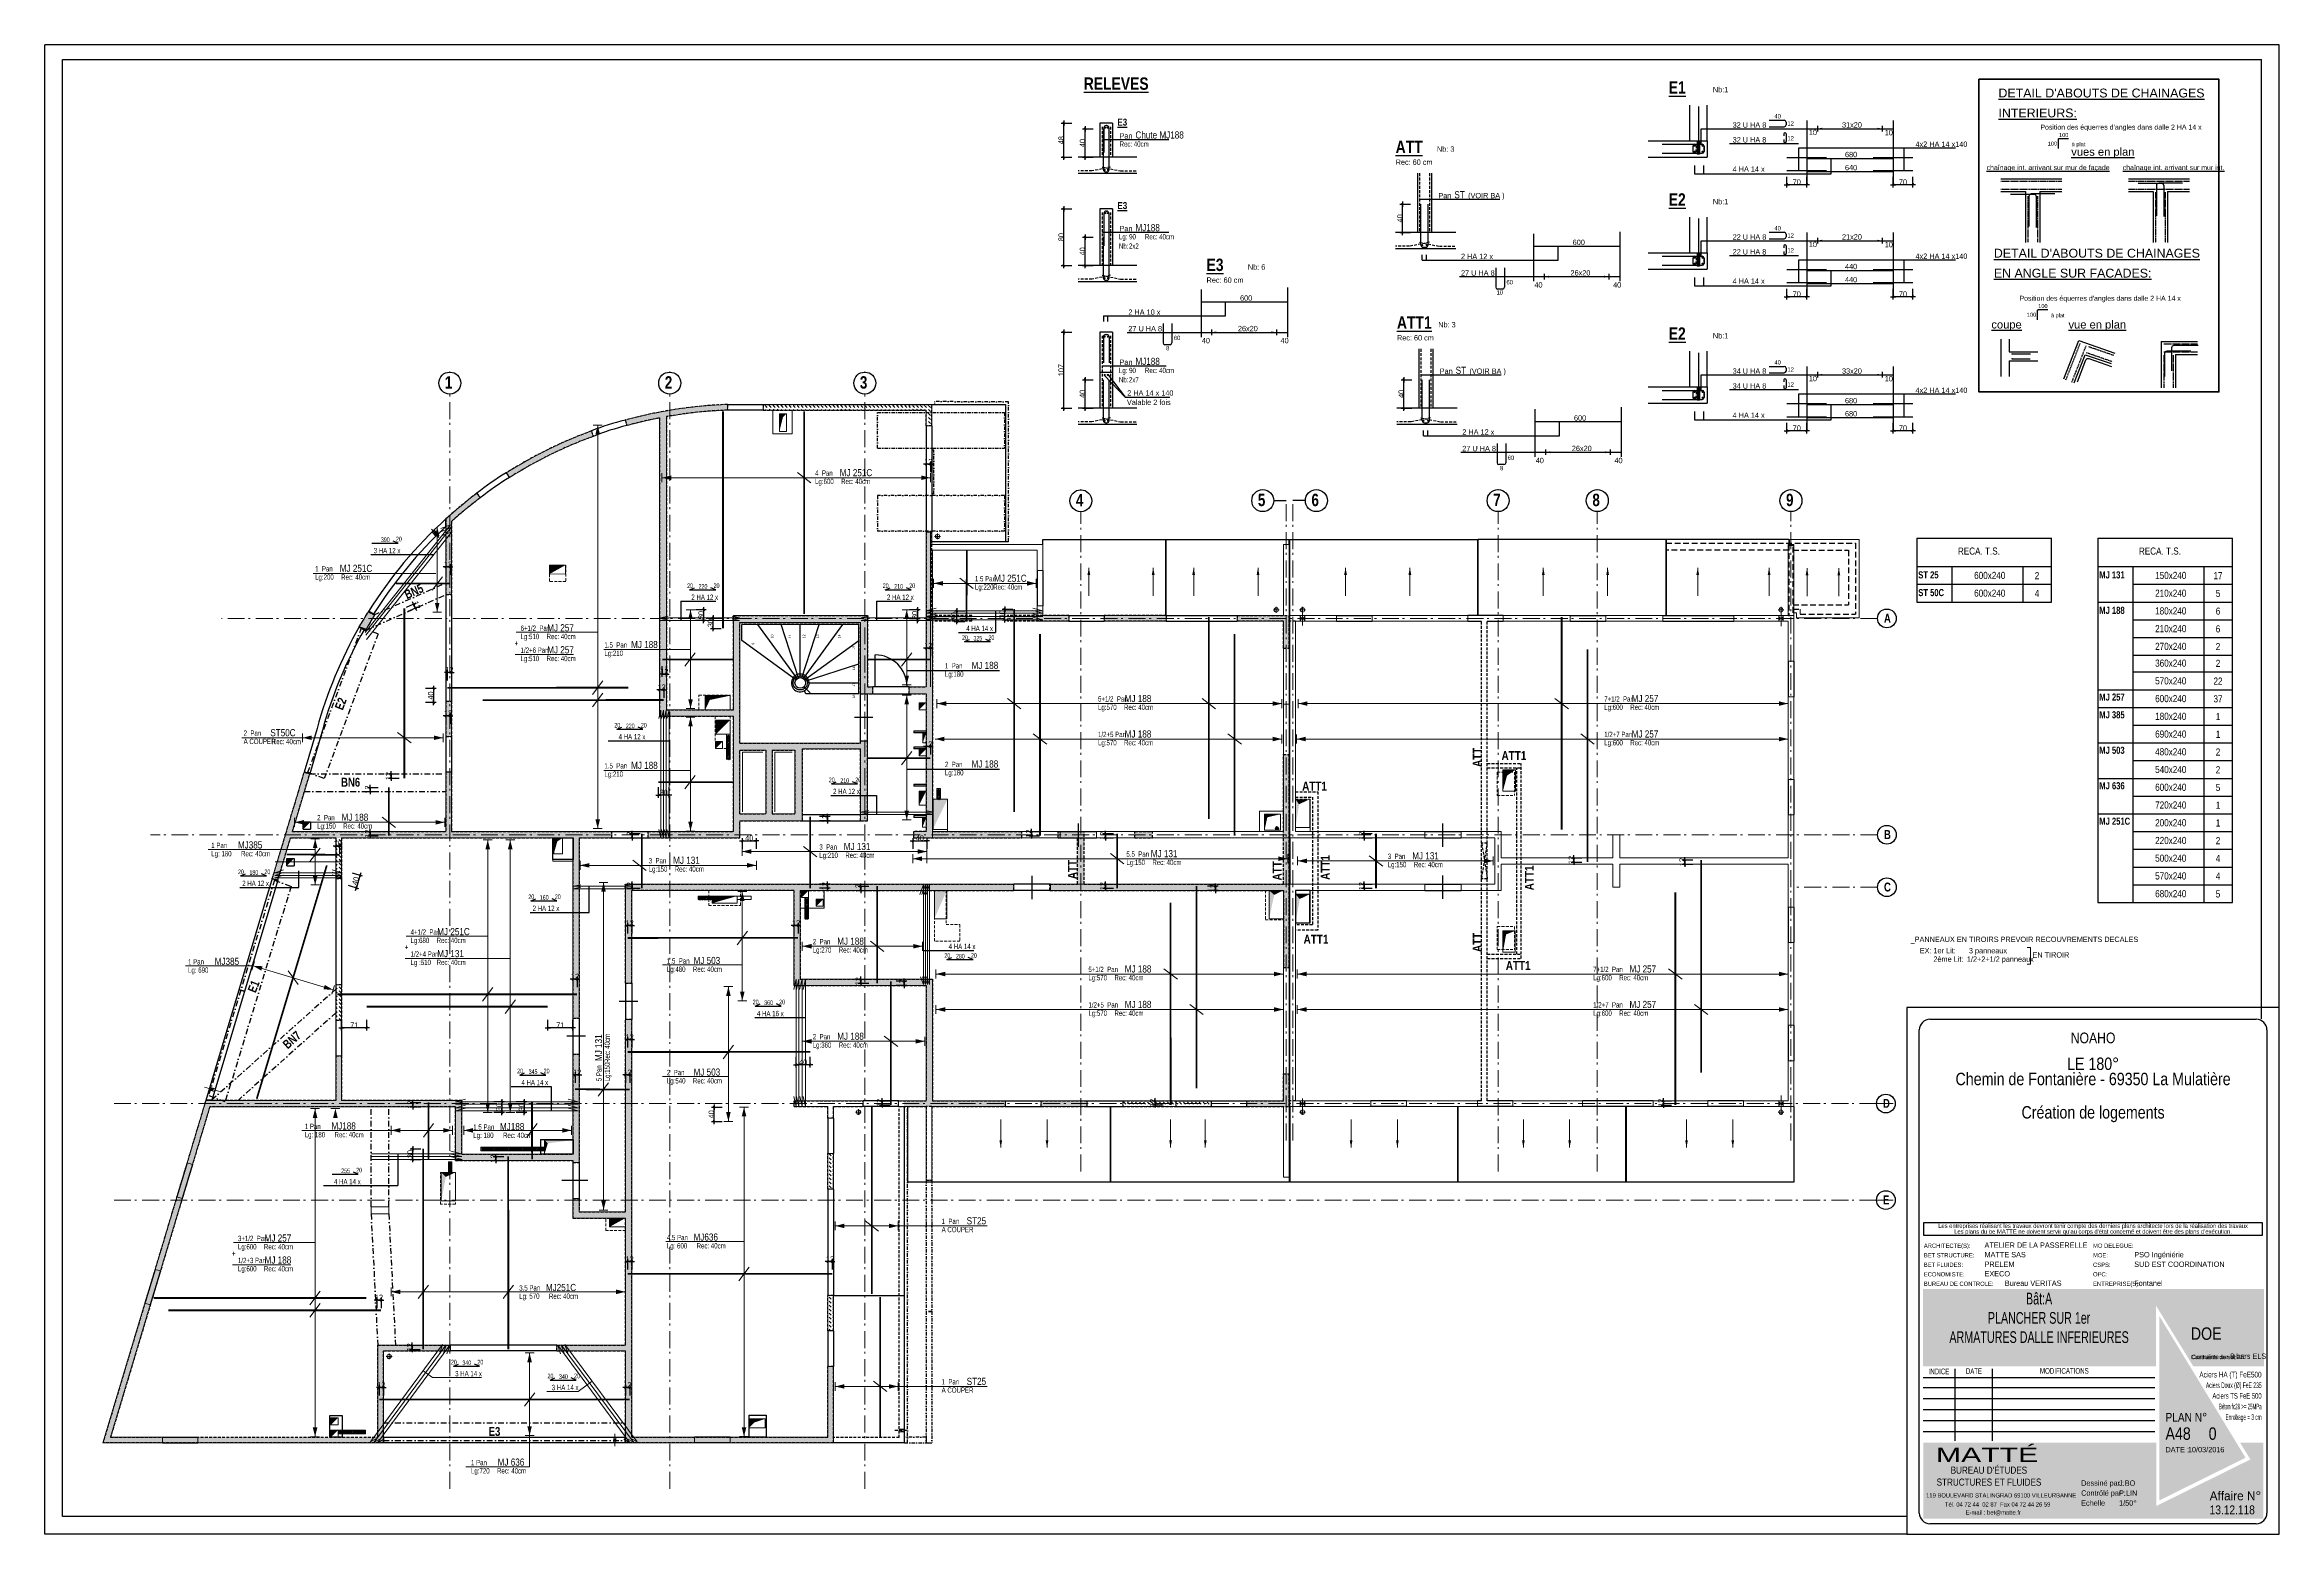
# Model space of a CAD drawing. Header units: centimetres. Extents: x 24964 to 31264, y 2319 to 6519.
import ezdxf
from ezdxf.enums import TextEntityAlignment as Align

# ---------------------------------------------------------------- set-up
doc = ezdxf.new("R2010")
doc.units = ezdxf.units.CM
doc.header["$LTSCALE"] = 12.7
doc.header["$PDMODE"] = 1
doc.header["$PDSIZE"] = -2
for name, pattern in [('CACHE', [9.525, 6.35, -3.175]), ('CACHE2', [0.1875, 0.125, -0.0625]), ('CACHEX2', [19.05, 12.7, -6.35]), ('Style de ligne -6', [2.08328, 1.25, -0.41656, 0.13886, -0.27786]), ('TIRETPTX2', [50.8, 25.4, -12.7, 0, -12.7])]:
    doc.linetypes.add(name, pattern=pattern)
doc.layers.get('0').update_dxf_attribs({"lineweight": 5})
for name, color, linetype in [('01-cartouche', 7, 'Continuous'), ('01-cartouche-cage A', 7, 'Continuous'), ('01_arm', 50, 'Continuous'), ('01_ARMA_INF', 50, 'Continuous'), ('01_cote_gen', 4, 'Continuous'), ('01_linteaux', 2, 'Continuous'), ('01_murs_sup', 2, 'CACHEX2'), ('01_resv', 32, 'Continuous'), ('01_texte', 230, 'Continuous'), ('_CAD_2_', 2, 'Continuous'), ('AA_COTES', 2, 'Continuous'), ('prlm-EAU-EUEV', 25, 'Continuous'), ('prlm-GT', 242, 'Continuous')]:
    doc.layers.add(name, color=color, linetype=linetype)
for name, color, linetype, lineweight in [('01_coupés', 2, 'Continuous', 50), ('01_murs_coup', 5, 'Continuous', 60), ('01_résv', 32, 'Continuous', 9), ('_GAZELEC-RESERVATION 2', 6, 'Continuous', 18), ('B Général', 7, 'Continuous', 5), ('F REMPLISSAGE-vert foncé', 7, 'Continuous', 13)]:
    doc.layers.add(name, color=color, linetype=linetype, lineweight=lineweight)
doc.styles.add('cartouche', font='ARIALN.TTF', dxfattribs={"width": 0.01})
doc.styles.add('Eurostile', font='')
doc.styles.add('impact', font='impact.ttf')
doc.styles.add('MATTE_TXT', font='arial.ttf')
doc.styles.add('michel-cote', font='ARIALN.TTF')
doc.styles.add('NARROW', font='ARIALN.TTF')
doc.styles.add('PATIO', font='ARIALN.TTF')
doc.styles.add('STYLE2', font='ARIALN.TTF')
doc.styles.add('stylemattecart', font='ARIALN.TTF')
doc.styles.add('Titre', font='ariblk.ttf')
doc.styles.get('Eurostile').set_extended_font_data('Eurostile')
doc.dimstyles.new('JB25', dxfattribs={"dimscale": 0.1, "dimtxt": 150, "dimasz": 15, "dimexe": 0.1, "dimexo": 0.1, "dimgap": 0.09, "dimtad": 1, "dimdec": 1, "dimlfac": 0.5, "dimdsep": 46, "dimtxsty": 'STYLE2', "dimblk1": 'BOND_G', "dimblk2": 'BOND_D', "dimsah": 1, "dimcen": 1.5, "dimdle": 0.01, "dimse1": 1, "dimse2": 1, "dimclrd": 4, "dimclre": 2, "dimclrt": 6, "dimazin": 2, "dimtfac": 2.333333, "dimtdec": 1, "dimtix": 1, "dimtmove": 2, "dimatfit": 3, "dimldrblk": 'BOND_G', "dimfxl": 1, "dimtolj": 1, "dimtzin": 0, "dimarcsym": 0})
doc.dimstyles.new('JB50', dxfattribs={"dimscale": 0.1, "dimtxt": 150, "dimasz": 15, "dimexe": 0.1, "dimexo": 0.1, "dimgap": 0.09, "dimtad": 1, "dimdec": 1, "dimdsep": 46, "dimtxsty": 'STYLE2', "dimblk1": 'BOND_G', "dimblk2": 'BOND_D', "dimsah": 1, "dimcen": 1.5, "dimdle": 0.01, "dimse1": 1, "dimse2": 1, "dimclrd": 4, "dimclre": 2, "dimclrt": 6, "dimazin": 2, "dimtfac": 2.333333, "dimtdec": 1, "dimtix": 1, "dimtmove": 2, "dimatfit": 3, "dimldrblk": 'BOND_G', "dimfxl": 1, "dimtolj": 1, "dimtzin": 0, "dimarcsym": 0})
pattern_1 = [(135, (22264.4976, -3966.91), (-11.22532, 9e-16), [7.9375, -7.9375])]

# ---------------------------------------------------------------- blocks, each defined once
blk = doc.blocks.new('cartstruc')
at = {"layer": '01-cartouche-cage A', "linetype": 'Continuous'}
h = blk.add_hatch(color=9, dxfattribs=at)
h.dxf.hatch_style = 2
h.paths.add_polyline_path([(-43.6, 691.3), (-1004.8, 691.3), (-1004.8, 473.8), (-347.3, 473.8), (-347.3, 644.1), (-242.5, 473.8), (-43.6, 473.8)])
h.paths.add_polyline_path([(-951, 670.1), (-407.9, 670.1), (-407.9, 498.5), (-951, 498.5)], flags=24)
h.paths.add_polyline_path([(-223.9, 590.8), (-105, 590.8), (-105, 608.8), (-223.9, 608.8)], flags=24)
h.paths.add_polyline_path([(-224.7, 609.7), (-105.7, 609.7), (-105.7, 627.7), (-224.7, 627.7)], flags=24)
h.paths.add_polyline_path([(-226.3, 624.9), (-64.8, 624.9), (-64.8, 652.4), (-226.3, 652.4)], flags=24)
h.paths.add_polyline_path([(-226.3, 646.9), (-85, 646.9), (-85, 674.3), (-226.3, 674.3)], flags=24)
h = blk.add_hatch(color=1, dxfattribs=at)
h.dxf.hatch_style = 2
h.paths.add_polyline_path([(-338.4, 615.7), (-338.4, 95.5), (-95.1, 215.8)])
h.paths.add_polyline_path([(-318.9, 264.4), (-190.8, 265.4), (-191.1, 303.5), (-319.2, 302.5)], flags=24)
h.paths.add_polyline_path([(-326.5, 202.5), (-70.2, 203.9), (-70.5, 265.1), (-326.9, 263.8)], flags=9)
h = blk.add_hatch(color=8, dxfattribs=at)
h.dxf.hatch_style = 2
h.paths.add_polyline_path([(-45, 258.5), (-110.7, 258.5), (-81.6, 211.1), (-347.1, 79.6), (-347.1, 258.5), (-1003.4, 258.5), (-1003.4, 43.7), (-45, 43.7)])
h.paths.add_polyline_path([(-202.1, 89.1), (-60, 89.1), (-60, 127.9), (-202.1, 127.9)], flags=24)
h.paths.add_polyline_path([(-999.3, 201), (-637.8, 201), (-637.8, 47), (-999.3, 47)], flags=24)
h.paths.add_polyline_path([(-978.3, 193.3), (-435, 193.3), (-435, 254.8), (-978.3, 254.8)], flags=24)
h.paths.add_polyline_path([(-559.9, 135.5), (-504.8, 135.5), (-504.8, 166.4), (-559.9, 166.4)], flags=24)
h.paths.add_polyline_path([(-203.2, 50.3), (-56.6, 50.3), (-56.6, 88.6), (-203.2, 88.6)], flags=24)
h.paths.add_polyline_path([(-457.1, 55), (-402.4, 55), (-402.4, 85.9), (-457.1, 85.9)], flags=24)
h.paths.add_polyline_path([(-458.8, 92.7), (-404.1, 92.7), (-404.1, 123.6), (-458.8, 123.6)], flags=24)
h.paths.add_polyline_path([(-557.8, 55.3), (-498.9, 55.3), (-498.9, 86.2), (-557.8, 86.2)], flags=24)
h.paths.add_polyline_path([(-550.6, 93.7), (-498.3, 93.7), (-498.3, 124.6), (-550.6, 124.6)], flags=24)
h.paths.add_polyline_path([(-459.9, 172.5), (-408.3, 172.5), (-408.3, 203.4), (-459.9, 203.4)], flags=24)
h.paths.add_polyline_path([(-547.6, 175), (-500.7, 175), (-500.7, 205.9), (-547.6, 205.9)], flags=24)
h.paths.add_polyline_path([(-562.3, 213.8), (-499.3, 213.8), (-499.3, 244.7), (-562.3, 244.7)], flags=8)
h.paths.add_polyline_path([(-458.6, 213), (-411.3, 213), (-411.3, 243.9), (-458.6, 243.9)], flags=24)
h.paths.add_polyline_path([(-457.7, 133.4), (-405.4, 133.4), (-405.4, 164.4), (-457.7, 164.4)], flags=24)
for p, q in [((0, 1485), (-1050, 1485)), ((-1050, 1485), (-1050, 0)), ((0, 0), (0, 1485)), ((-1050, 0), (0, 0))]:
    blk.add_line(p, q, dxfattribs=at)
at = {"layer": '01-cartouche-cage A', "color": 7, "linetype": 'Continuous'}
for p, q in [((-985, 1452), (-65, 1452)), ((-1015, 60), (-1015, 1422)), ((-35, 1422), (-35, 292.1)), ((-35, 292.1), (-35, 60)), ((-65, 30), (-985, 30))]:
    blk.add_line(p, q, dxfattribs=at)
at = {"layer": '01-cartouche-cage A', "color": 7}
for p, q in [((-1002.2, 879.3), (-48.1, 879.3)), ((-1002.2, 842.3), (-1002.2, 879.3)), ((-48.1, 842.3), (-1002.2, 842.3)), ((-48.1, 879.3), (-48.1, 842.3))]:
    blk.add_line(p, q, dxfattribs=at)
at = {"layer": '01-cartouche-cage A', "color": 8}
for p, q in [((-1003.6, 442.3), (-351, 442.3)), ((-914.7, 466.6), (-914.7, 263.2)), ((-809.1, 466.6), (-809.1, 263.2)), ((-1003.6, 414.4), (-351, 414.4)), ((-1003.6, 383.3), (-351, 383.3)), ((-1003.6, 352.2), (-351, 352.2)), ((-1003.6, 321.1), (-351, 321.1)), ((-1003.6, 290), (-351, 290))]:
    blk.add_line(p, q, dxfattribs=at)
at = {"layer": '01-cartouche-cage A', "color": 7, "linetype": 'Continuous'}
for centre, start, end in [((-985, 1422), 90, 180), ((-65, 1422), 0, 90), ((-985, 60), 180, 270), ((-65, 60), 270, 0)]:
    blk.add_arc(centre, 30, start, end, dxfattribs=at)
at = {"layer": '01-cartouche-cage A', "color": 8, "style": 'cartouche'}
for s, p in [('ARCHITECTE(S):', (-1002.2, 807.7)), ('MO DELEGUE:', (-525.1, 807.7)), ('BET STRUCTURE:', (-1002.2, 780.9)), ('BET FLUIDES:', (-1002.2, 753.9)), ('CSPS:', (-525.1, 753.9)), ('MOE:', (-525.1, 780.9)), ('ECONOMISTE:', (-1002.2, 727.1)), ('BUREAU DE CONTROLE:', (-1002.2, 700.3)), ('OPC:', (-525.1, 727.1)), ('ENTREPRISE(S):', (-525.1, 700.3))]:
    blk.add_text(s, height=12, dxfattribs=at).set_placement(p)
at = {"layer": '01-cartouche-cage A', "color": 7, "style": 'stylemattecart'}
for s, p in [('Les entreprises réalisant les travaux devront tenir compte des derniers plans architecte lors de la réalisation des travaux', (-525.1, 869.8)), ("Les plans du be MATTE ne doivent servir qu'au corps d'état concerné et doivent être des plans d'exécution.", (-525.1, 853.7))]:
    blk.add_text(s, height=12, dxfattribs=at).set_placement(p, align=Align.MIDDLE_CENTER)
for s, height, p in [('Contrainte de sol:', 12, (-249.5, 493.8)), ('Contrainte sur le sol:', 12, (-246.5, 494.4)), ('Dessiné par :', 15, (-558.6, 137)), ('119 BOULEVARD STALINGRAD 69100 VILLEURBANNE', 12, (-995.8, 103.8)), ('Tél. 04 72 44  02 87  Fax 04 72 44 26 59', 12, (-942.6, 78.4)), ('E-mail : bet@matte.fr', 12, (-884.2, 55.6)), ('Contrôlé par :', 15, (-558.6, 108.9)), ('Echelle         :', 15, (-558.6, 80.8))]:
    blk.add_text(s, height=height, dxfattribs=at).set_placement(p)
for s, height, width, p, p2 in [('INDICE', 16, 0.941138, (-988.7, 451.3), (-930.3, 451.3)), ('DATE', 16, 0.922192, (-883.4, 452), (-838.3, 452)), ('MODIFICATIONS', 16, 0.943218, (-674.7, 452.8), (-537.3, 452.8)), ('Aciers HA (T) FeE500', 16, 0.978863, (-225.4, 442.3), (-49.9, 442.3)), ('Aciers Doux (Ø) FeE 235', 16, 0.76709, (-207, 412.3), (-49.9, 412.3)), ('Aciers TS FeE 500', 16, 0.901377, (-188.6, 382.3), (-49.9, 382.3)), ('Béton fc28 >= 25MPa', 16, 0.678142, (-170.1, 352.3), (-49.9, 352.3)), ('Enrobage = 3 cm', 16, 0.726904, (-151.7, 322.3), (-49.9, 322.3)), ('Affaire N°', 25, 1.15762, (-196.3, 96), (-51.1, 96))]:
    blk.add_text(s, height=height, dxfattribs=dict(at, width=width)).set_placement(p, p2, align=Align.FIT)
at = {"layer": '01-cartouche-cage A', "color": 255, "style": 'stylemattecart'}
for s, height, p in [('PLAN N°', 25, (-321, 317.2)), ("BUREAU D'ÉTUDES", 20, (-926.6, 170.9)), ('DATE :', 15, (-321, 231.2)), ('STRUCTURES ET FLUIDES', 20, (-966.1, 137.2))]:
    blk.add_text(s, height=height, dxfattribs=at).set_placement(p)
at = {"layer": '01-cartouche-cage A', "color": 255, "style": 'stylemattecart', "width": 1.812358}
blk.add_text('MATTÉ', height=41, dxfattribs=at).set_placement((-968, 203.6), (-679.6, 203.6), align=Align.FIT)
at = {"layer": '01-cartouche-cage A', "color": 7, "style": 'stylemattecart'}
for tag, height, p in [('NOMCLIENT', 30, (-525, 1399.6)), ('ADRESSE1CLIENT', 25, (-525, 1326.7)), ('ADRESSE2CLIENT', 25, (-525, 1283.9)), ('NOMAFFAIRE1', 45, (-525.1, 1189.8)), ('NOMAFFAIRE2', 45, (-525.1, 1110.4)), ('NOMAFFAIRE3', 45, (-525.1, 1031.7)), ('ADRESSE1AFFAIRE', 20, (-525.1, 943.3)), ('ADRESSE2AFFAIRE', 20, (-525.1, 909.2)), ('INDICE-A', 15, (-959.1, 428.4)), ('INDICE-B', 15, (-959.1, 400.5)), ('DATE-A', 15, (-861.9, 428.4)), ('DATE-B', 15, (-861.9, 400.5)), ('INDICE-C', 15, (-959.1, 369.4)), ('INDICE-D', 15, (-959.1, 338.3)), ('DATE-C', 15, (-861.9, 369.4)), ('DATE-D', 15, (-861.9, 338.3)), ('INDICE-E', 15, (-959.1, 307.2)), ('INDICE-F', 15, (-959.1, 276.1)), ('DATE-E', 15, (-861.9, 307.2)), ('DATE-F', 15, (-861.9, 276.1))]:
    blk.add_attdef(tag, text='', height=height, dxfattribs=at).set_placement(p, align=Align.MIDDLE_CENTER)
for tag, height, p in [('NOMARCHI', 15, (-831.1, 803.3)), ('MODEL', 15, (-408.9, 803.3)), ('BETSTRUCTURE', 15, (-831.1, 776.5)), ('BETFLUIDES', 15, (-831.1, 749.5)), ('CSPS', 15, (-408.9, 749.5)), ('MOE', 15, (-408.9, 776.5)), ('ECONOMISTE', 15, (-831.1, 722.7)), ('BDC', 15, (-831.1, 695.9)), ('OPC', 15, (-408.9, 722.7)), ('NOMENTREPRISE', 15, (-408.9, 695.9)), ('NUMBAT', 27, (-249.5, 614.7)), ('PHASE', 35, (-249.5, 537.9)), ('CONT-SOL', 12, (-138.6, 490.2)), ('NOMDESS', 15, (-451.8, 132.3)), ('NOMING', 15, (-451.8, 104.3)), ('ECH', 15, (-451.8, 76.3)), ('NUMAFF', 25, (-196.3, 48.9))]:
    blk.add_attdef(tag, text='', height=height, dxfattribs=at).set_placement(p, align=Align.BOTTOM_LEFT)
at = {"layer": '01-cartouche-cage A', "color": 7, "style": 'stylemattecart', "width": 0.8}
for tag, p in [('TITRTEPLAN1', (-677.3, 664.6)), ('TITRTEPLAN2', (-677.3, 610.2)), ('TITRTEPLAN3', (-677.3, 556)), ('TITRTEPLAN4', (-677.3, 501.4))]:
    blk.add_attdef(tag, text='', height=33, dxfattribs=at).set_placement(p, align=Align.MIDDLE_CENTER)
at = {"layer": '01-cartouche-cage A', "color": 7, "style": 'stylemattecart'}
for tag, p in [('MODIF-A', (-802.6, 428.4)), ('MODIF-B', (-802.6, 400.5)), ('MODIF-C', (-802.6, 369.4)), ('MODIF-D', (-802.6, 338.3)), ('MODIF-E', (-802.6, 307.2)), ('MODIF-F', (-802.6, 276.1))]:
    blk.add_attdef(tag, text='', height=15, dxfattribs=at).set_placement(p, align=Align.MIDDLE_LEFT)
at = {"layer": '01-cartouche-cage A', "color": 255, "style": 'stylemattecart'}
for tag, height, p in [('N°P', 35, (-321, 256)), ('IP', 35, (-210.3, 256)), ('DATEPLAN', 15, (-257.7, 226.8))]:
    blk.add_attdef(tag, text='', height=height, dxfattribs=at).set_placement(p, align=Align.BOTTOM_LEFT)
blk = doc.blocks.new('xi.eu')
at = {"layer": 'prlm-EAU-EUEV', "linetype": 'ByBlock', "lineweight": -2}
h = blk.add_hatch(color=0, dxfattribs=at)
edge = h.paths.add_edge_path()
edge.add_arc((0, 0), 5, 0, 360)
at = {"layer": 'prlm-EAU-EUEV', "color": 0, "linetype": 'ByBlock', "lineweight": 5}
blk.add_circle((0, 0), 5, dxfattribs=at)
blk = doc.blocks.new('BOND_G')
at = {"layer": 'AA_COTES', "color": 0}
for p, q in [((5, 0), (-5, 0)), ((1.8, 1.8), (-1.8, -1.8)), ((0, -5), (0, 15))]:
    blk.add_line(p, q, dxfattribs=at)
blk = doc.blocks.new('BOND_D')
at = {"layer": 'AA_COTES', "color": 0}
for p, q in [((5, 0), (-5, 0)), ((-1.8, -1.8), (1.8, 1.8)), ((0, 5), (0, -15))]:
    blk.add_line(p, q, dxfattribs=at)
blk = doc.blocks.new('*D2935')
at = {"color": 4, "lineweight": -2, "ltscale": 2, "transparency": 16777216}
for p, q in [((29588, 4221.8), (29588, 4223.3)), ((29588, 4220.3), (29588, 4208.3)), ((29588, 4206.8), (29588, 4205.3))]:
    blk.add_line(p, q, dxfattribs=at)
at = {"layer": 'Defpoints', "color": 0, "ltscale": 2, "transparency": 16777216}
for p in [(29588, 4208.3), (29623, 4208.3), (29634.3, 4220.3)]:
    blk.add_point(p, dxfattribs=at)
at = {"color": 4, "lineweight": -2, "ltscale": 2, "transparency": 16777216, "xscale": 1.5, "yscale": 1.5, "zscale": 1.5}
for name, p, rotation in [('BOND_G', (29588, 4220.3), 270), ('BOND_D', (29588, 4208.3), 90)]:
    blk.add_blockref(name, p, dxfattribs=dict(at, rotation=rotation))
at = {"color": 6, "ltscale": 2, "transparency": 16777216, "insert": (29580.5, 4214.3), "char_height": 15, "attachment_point": 5, "rotation": 90, "style": 'STYLE2'}
blk.add_mtext('\\A1;12', dxfattribs=at)
blk = doc.blocks.new('*D2936')
at = {"color": 4, "lineweight": -2, "ltscale": 2, "transparency": 16777216}
for p, q in [((29528.5, 3542.8), (29528.5, 3544.3)), ((29528.5, 3541.3), (29528.5, 3529.3)), ((29528.5, 3527.8), (29528.5, 3526.3))]:
    blk.add_line(p, q, dxfattribs=at)
at = {"layer": 'Defpoints', "color": 0, "ltscale": 2, "transparency": 16777216}
for p in [(29528.5, 3529.3), (29546, 3541.3), (29561.6, 3529.3)]:
    blk.add_point(p, dxfattribs=at)
at = {"color": 4, "lineweight": -2, "ltscale": 2, "transparency": 16777216, "xscale": 1.5, "yscale": 1.5, "zscale": 1.5}
for name, p, rotation in [('BOND_G', (29528.5, 3541.3), 270), ('BOND_D', (29528.5, 3529.3), 90)]:
    blk.add_blockref(name, p, dxfattribs=dict(at, rotation=rotation))
at = {"color": 6, "ltscale": 2, "transparency": 16777216, "insert": (29521, 3535.3), "char_height": 15, "attachment_point": 5, "rotation": 90, "style": 'STYLE2'}
blk.add_mtext('\\A1;12', dxfattribs=at)
blk = doc.blocks.new('*D2937')
at = {"color": 4, "lineweight": -2, "ltscale": 2, "transparency": 16777216}
for p, q in [((28265, 4147.9), (28265, 4149.4)), ((28265, 4134.4), (28265, 4146.4)), ((28265, 4132.9), (28265, 4131.4))]:
    blk.add_line(p, q, dxfattribs=at)
at = {"layer": 'Defpoints', "color": 0, "ltscale": 2, "transparency": 16777216}
for p in [(28211.3, 4146.4), (28230, 4134.4), (28265, 4146.4)]:
    blk.add_point(p, dxfattribs=at)
at = {"color": 4, "lineweight": -2, "ltscale": 2, "transparency": 16777216, "xscale": 1.5, "yscale": 1.5, "zscale": 1.5}
for name, p, rotation in [('BOND_D', (28265, 4146.4), 270), ('BOND_G', (28265, 4134.4), 90)]:
    blk.add_blockref(name, p, dxfattribs=dict(at, rotation=rotation))
at = {"color": 6, "ltscale": 2, "transparency": 16777216, "insert": (28257.5, 4140.4), "char_height": 15, "attachment_point": 5, "rotation": 90, "style": 'STYLE2'}
blk.add_mtext('\\A1;12', dxfattribs=at)
blk = doc.blocks.new('*D2938')
at = {"color": 4, "lineweight": -2, "ltscale": 2, "transparency": 16777216}
for p, q in [((28095, 3542.9), (28095, 3544.4)), ((28095, 3541.4), (28095, 3529.4)), ((28095, 3527.9), (28095, 3526.4))]:
    blk.add_line(p, q, dxfattribs=at)
at = {"layer": 'Defpoints', "color": 0, "ltscale": 2, "transparency": 16777216}
for p in [(28095, 3529.4), (28114.5, 3541.4), (28138.6, 3529.4)]:
    blk.add_point(p, dxfattribs=at)
at = {"color": 4, "lineweight": -2, "ltscale": 2, "transparency": 16777216, "xscale": 1.5, "yscale": 1.5, "zscale": 1.5}
for name, p, rotation in [('BOND_G', (28095, 3541.4), 270), ('BOND_D', (28095, 3529.4), 90)]:
    blk.add_blockref(name, p, dxfattribs=dict(at, rotation=rotation))
at = {"color": 6, "ltscale": 2, "transparency": 16777216, "insert": (28087.5, 3535.4), "char_height": 15, "attachment_point": 5, "rotation": 90, "style": 'STYLE2'}
blk.add_mtext('\\A1;12', dxfattribs=at)
blk = doc.blocks.new('*D2940')
at = {"color": 4, "lineweight": -2, "transparency": 16777216}
for p, q in [((29275.3, 4227.9), (29275.3, 4229.4)), ((29275.3, 4226.4), (29275.3, 4214.3)), ((29275.3, 4212.8), (29275.3, 4211.3))]:
    blk.add_line(p, q, dxfattribs=at)
at = {"layer": 'Defpoints', "color": 0, "transparency": 16777216}
for p in [(29279.7, 4226.4), (29275.3, 4214.3), (29313.8, 4214.3)]:
    blk.add_point(p, dxfattribs=at)
at = {"color": 4, "lineweight": -2, "transparency": 16777216, "xscale": 1.5, "yscale": 1.5, "zscale": 1.5}
for name, p, rotation in [('BOND_G', (29275.3, 4226.4), 270), ('BOND_D', (29275.3, 4214.3), 90)]:
    blk.add_blockref(name, p, dxfattribs=dict(at, rotation=rotation))
at = {"color": 6, "transparency": 16777216, "insert": (29267.8, 4220.3), "char_height": 15, "attachment_point": 5, "rotation": 90, "style": 'STYLE2'}
blk.add_mtext('\\A1;12', dxfattribs=at)
blk = doc.blocks.new('*D2939')
at = {"color": 4, "lineweight": -2, "transparency": 16777216}
for p, q in [((27746.1, 4301.9), (27746.1, 4303.4)), ((27746.1, 4300.4), (27746.1, 4288.3)), ((27746.1, 4286.8), (27746.1, 4285.3))]:
    blk.add_line(p, q, dxfattribs=at)
at = {"layer": 'Defpoints', "color": 0, "transparency": 16777216}
for p in [(27746.1, 4288.3), (27749.5, 4300.4), (28209, 4288.3)]:
    blk.add_point(p, dxfattribs=at)
at = {"color": 4, "lineweight": -2, "transparency": 16777216, "xscale": 1.5, "yscale": 1.5, "zscale": 1.5}
for name, p, rotation in [('BOND_G', (27746.1, 4300.4), 270), ('BOND_D', (27746.1, 4288.3), 90)]:
    blk.add_blockref(name, p, dxfattribs=dict(at, rotation=rotation))
at = {"color": 6, "transparency": 16777216, "insert": (27738.5, 4294.4), "char_height": 15, "attachment_point": 5, "rotation": 90, "style": 'STYLE2'}
blk.add_mtext('\\A1;12', dxfattribs=at)
blk = doc.blocks.new('*D2941')
at = {"color": 4, "lineweight": -2, "transparency": 16777216}
for p, q in [((27448, 5335.9), (27446.5, 5335.9)), ((27461.5, 5335.9), (27449.5, 5335.9)), ((27463, 5335.9), (27464.5, 5335.9))]:
    blk.add_line(p, q, dxfattribs=at)
at = {"layer": 'Defpoints', "color": 0, "transparency": 16777216}
for p in [(27449.5, 5335.9), (27449.5, 5322.8), (27461.5, 5310.4)]:
    blk.add_point(p, dxfattribs=at)
at = {"color": 4, "lineweight": -2, "transparency": 16777216, "xscale": 1.5, "yscale": 1.5, "zscale": 1.5}
blk.add_blockref('BOND_D', (27449.5, 5335.9), dxfattribs=at)
at = {"color": 4, "lineweight": -2, "transparency": 16777216, "xscale": 1.5, "yscale": 1.5, "zscale": 1.5, "rotation": 180}
blk.add_blockref('BOND_G', (27461.5, 5335.9), dxfattribs=at)
at = {"color": 6, "transparency": 16777216, "insert": (27455.5, 5343.4), "char_height": 15, "attachment_point": 5, "style": 'STYLE2'}
blk.add_mtext('\\A1;12', dxfattribs=at)
blk = doc.blocks.new('*D2942')
at = {"color": 4, "lineweight": -2, "transparency": 16777216}
blk.add_line((26848.9, 4874.4), (26848.9, 4901.4), dxfattribs=at)
at = {"layer": 'Defpoints', "color": 0, "transparency": 16777216}
for p in [(26848.9, 4902.9), (26872.6, 4902.9), (26876.7, 4872.9)]:
    blk.add_point(p, dxfattribs=at)
at = {"color": 4, "lineweight": -2, "transparency": 16777216, "xscale": 1.5, "yscale": 1.5, "zscale": 1.5}
for name, p, rotation in [('BOND_D', (26848.9, 4902.9), 90), ('BOND_G', (26848.9, 4872.9), 270)]:
    blk.add_blockref(name, p, dxfattribs=dict(at, rotation=rotation))
at = {"color": 6, "transparency": 16777216, "insert": (26841.2, 4887.9), "char_height": 15, "attachment_point": 5, "rotation": 90, "style": 'STYLE2'}
blk.add_mtext('\\A1;30', dxfattribs=at)
blk = doc.blocks.new('*D2943')
at = {"color": 4, "lineweight": -2, "transparency": 16777216}
blk.add_line((26822, 4924.3), (26822, 4897.3), dxfattribs=at)
at = {"layer": 'Defpoints', "color": 0, "transparency": 16777216}
for p in [(26785.1, 4925.8), (26785.1, 4895.8), (26822, 4895.8)]:
    blk.add_point(p, dxfattribs=at)
at = {"color": 4, "lineweight": -2, "transparency": 16777216, "xscale": 1.5, "yscale": 1.5, "zscale": 1.5}
for name, p, rotation in [('BOND_G', (26822, 4925.8), 90), ('BOND_D', (26822, 4895.8), 270)]:
    blk.add_blockref(name, p, dxfattribs=dict(at, rotation=rotation))
at = {"color": 6, "transparency": 16777216, "insert": (26814.3, 4910.8), "char_height": 15, "attachment_point": 5, "rotation": 90, "style": 'STYLE2'}
blk.add_mtext('\\A1;30', dxfattribs=at)
blk = doc.blocks.new('*D2944')
at = {"color": 4, "lineweight": -2, "ltscale": 2, "transparency": 16777216}
for p, q in [((26704, 4744.5), (26702.5, 4744.5)), ((26705.5, 4744.5), (26717.5, 4744.5)), ((26719, 4744.5), (26720.5, 4744.5))]:
    blk.add_line(p, q, dxfattribs=at)
at = {"layer": 'Defpoints', "color": 0, "ltscale": 2, "transparency": 16777216}
for p in [(26705.5, 4785.2), (26717.5, 4768), (26717.5, 4744.5)]:
    blk.add_point(p, dxfattribs=at)
at = {"color": 4, "lineweight": -2, "ltscale": 2, "transparency": 16777216, "xscale": 1.5, "yscale": 1.5, "zscale": 1.5}
blk.add_blockref('BOND_G', (26705.5, 4744.5), dxfattribs=at)
at = {"color": 4, "lineweight": -2, "ltscale": 2, "transparency": 16777216, "xscale": 1.5, "yscale": 1.5, "zscale": 1.5, "rotation": 180}
blk.add_blockref('BOND_D', (26717.5, 4744.5), dxfattribs=at)
at = {"color": 6, "ltscale": 2, "transparency": 16777216, "insert": (26711.5, 4752), "char_height": 15, "attachment_point": 5, "style": 'STYLE2'}
blk.add_mtext('\\A1;12', dxfattribs=at)
blk = doc.blocks.new('*D2945')
at = {"color": 4, "lineweight": -2, "transparency": 16777216}
blk.add_line((27425, 4924.3), (27425, 4897.3), dxfattribs=at)
at = {"layer": 'Defpoints', "color": 0, "transparency": 16777216}
for p in [(27388.1, 4925.8), (27388.1, 4895.8), (27425, 4895.8)]:
    blk.add_point(p, dxfattribs=at)
at = {"color": 4, "lineweight": -2, "transparency": 16777216, "xscale": 1.5, "yscale": 1.5, "zscale": 1.5}
for name, p, rotation in [('BOND_G', (27425, 4925.8), 90), ('BOND_D', (27425, 4895.8), 270)]:
    blk.add_blockref(name, p, dxfattribs=dict(at, rotation=rotation))
at = {"color": 6, "transparency": 16777216, "insert": (27417.3, 4910.8), "char_height": 15, "attachment_point": 5, "rotation": 90, "style": 'STYLE2'}
blk.add_mtext('\\A1;30', dxfattribs=at)
blk = doc.blocks.new('*D2946')
at = {"color": 4, "lineweight": -2, "ltscale": 2, "transparency": 16777216}
for p, q in [((27448, 4817.5), (27446.5, 4817.5)), ((27461.5, 4817.5), (27449.5, 4817.5)), ((27463, 4817.5), (27464.5, 4817.5))]:
    blk.add_line(p, q, dxfattribs=at)
at = {"layer": 'Defpoints', "color": 0, "ltscale": 2, "transparency": 16777216}
for p in [(27449.5, 4817.5), (27449.5, 4805), (27461.5, 4805)]:
    blk.add_point(p, dxfattribs=at)
at = {"color": 4, "lineweight": -2, "ltscale": 2, "transparency": 16777216, "xscale": 1.5, "yscale": 1.5, "zscale": 1.5}
blk.add_blockref('BOND_D', (27449.5, 4817.5), dxfattribs=at)
at = {"color": 4, "lineweight": -2, "ltscale": 2, "transparency": 16777216, "xscale": 1.5, "yscale": 1.5, "zscale": 1.5, "rotation": 180}
blk.add_blockref('BOND_G', (27461.5, 4817.5), dxfattribs=at)
at = {"color": 6, "ltscale": 2, "transparency": 16777216, "insert": (27455.5, 4825), "char_height": 15, "attachment_point": 5, "style": 'STYLE2'}
blk.add_mtext('\\A1;12', dxfattribs=at)
blk = doc.blocks.new('*D2947')
at = {"color": 4, "lineweight": -2, "ltscale": 2, "transparency": 16777216}
for p, q in [((27448, 4540), (27446.5, 4540)), ((27461.5, 4540), (27449.5, 4540)), ((27463, 4540), (27464.5, 4540))]:
    blk.add_line(p, q, dxfattribs=at)
at = {"layer": 'Defpoints', "color": 0, "ltscale": 2, "transparency": 16777216}
for p in [(27449.5, 4540), (27449.5, 4507.3), (27461.5, 4507.3)]:
    blk.add_point(p, dxfattribs=at)
at = {"color": 4, "lineweight": -2, "ltscale": 2, "transparency": 16777216, "xscale": 1.5, "yscale": 1.5, "zscale": 1.5}
blk.add_blockref('BOND_D', (27449.5, 4540), dxfattribs=at)
at = {"color": 4, "lineweight": -2, "ltscale": 2, "transparency": 16777216, "xscale": 1.5, "yscale": 1.5, "zscale": 1.5, "rotation": 180}
blk.add_blockref('BOND_G', (27461.5, 4540), dxfattribs=at)
at = {"color": 6, "ltscale": 2, "transparency": 16777216, "insert": (27455.5, 4547.5), "char_height": 15, "attachment_point": 5, "style": 'STYLE2'}
blk.add_mtext('\\A1;12', dxfattribs=at)
blk = doc.blocks.new('*D2948')
at = {"color": 4, "lineweight": -2, "ltscale": 2, "transparency": 16777216}
blk.add_line((27671, 4898.9), (27671, 4925.9), dxfattribs=at)
at = {"layer": 'Defpoints', "color": 0, "ltscale": 2, "transparency": 16777216}
for p in [(27671, 4927.4), (27697.7, 4927.4), (27671, 4897.4)]:
    blk.add_point(p, dxfattribs=at)
at = {"color": 4, "lineweight": -2, "ltscale": 2, "transparency": 16777216, "xscale": 1.5, "yscale": 1.5, "zscale": 1.5}
for name, p, rotation in [('BOND_D', (27671, 4927.4), 90), ('BOND_G', (27671, 4897.4), 270)]:
    blk.add_blockref(name, p, dxfattribs=dict(at, rotation=rotation))
at = {"color": 6, "ltscale": 2, "transparency": 16777216, "insert": (27663.3, 4912.4), "char_height": 15, "attachment_point": 5, "rotation": 90, "style": 'STYLE2'}
blk.add_mtext('\\A1;30', dxfattribs=at)
blk = doc.blocks.new('*D2949')
at = {"color": 4, "lineweight": -2, "ltscale": 2, "transparency": 16777216}
blk.add_line((27536, 4894.4), (27536, 4921.4), dxfattribs=at)
at = {"layer": 'Defpoints', "color": 0, "ltscale": 2, "transparency": 16777216}
for p in [(27536, 4922.9), (27550.5, 4922.9), (27563, 4892.9)]:
    blk.add_point(p, dxfattribs=at)
at = {"color": 4, "lineweight": -2, "ltscale": 2, "transparency": 16777216, "xscale": 1.5, "yscale": 1.5, "zscale": 1.5}
for name, p, rotation in [('BOND_D', (27536, 4922.9), 90), ('BOND_G', (27536, 4892.9), 270)]:
    blk.add_blockref(name, p, dxfattribs=dict(at, rotation=rotation))
at = {"color": 6, "ltscale": 2, "transparency": 16777216, "insert": (27528.3, 4907.9), "char_height": 15, "attachment_point": 5, "rotation": 90, "style": 'STYLE2'}
blk.add_mtext('\\A1;30', dxfattribs=at)
blk = doc.blocks.new('*D2950')
at = {"color": 4, "lineweight": -2, "ltscale": 2, "transparency": 16777216}
for p, q in [((26696, 4700), (26694.5, 4700)), ((26709.5, 4700), (26697.5, 4700)), ((26711, 4700), (26712.5, 4700))]:
    blk.add_line(p, q, dxfattribs=at)
at = {"layer": 'Defpoints', "color": 0, "ltscale": 2, "transparency": 16777216}
for p in [(26697.5, 4700), (26697.5, 4679), (26709.5, 4671.1)]:
    blk.add_point(p, dxfattribs=at)
at = {"color": 4, "lineweight": -2, "ltscale": 2, "transparency": 16777216, "xscale": 1.5, "yscale": 1.5, "zscale": 1.5}
blk.add_blockref('BOND_D', (26697.5, 4700), dxfattribs=at)
at = {"color": 4, "lineweight": -2, "ltscale": 2, "transparency": 16777216, "xscale": 1.5, "yscale": 1.5, "zscale": 1.5, "rotation": 180}
blk.add_blockref('BOND_G', (26709.5, 4700), dxfattribs=at)
at = {"color": 6, "ltscale": 2, "transparency": 16777216, "insert": (26703.5, 4707.5), "char_height": 15, "attachment_point": 5, "style": 'STYLE2'}
blk.add_mtext('\\A1;12', dxfattribs=at)
blk = doc.blocks.new('*D2951')
at = {"color": 4, "lineweight": -2, "ltscale": 2, "transparency": 16777216}
for p, q in [((26097.9, 4749), (26096.4, 4749)), ((26111.4, 4749), (26099.4, 4749)), ((26112.9, 4749), (26114.4, 4749))]:
    blk.add_line(p, q, dxfattribs=at)
at = {"layer": 'Defpoints', "color": 0, "ltscale": 2, "transparency": 16777216}
for p in [(26099.4, 4749), (26099.4, 4734), (26111.4, 4740.5)]:
    blk.add_point(p, dxfattribs=at)
at = {"color": 4, "lineweight": -2, "ltscale": 2, "transparency": 16777216, "xscale": 1.5, "yscale": 1.5, "zscale": 1.5}
blk.add_blockref('BOND_D', (26099.4, 4749), dxfattribs=at)
at = {"color": 4, "lineweight": -2, "ltscale": 2, "transparency": 16777216, "xscale": 1.5, "yscale": 1.5, "zscale": 1.5, "rotation": 180}
blk.add_blockref('BOND_G', (26111.4, 4749), dxfattribs=at)
at = {"color": 6, "ltscale": 2, "transparency": 16777216, "insert": (26105.4, 4756.5), "char_height": 15, "attachment_point": 5, "style": 'STYLE2'}
blk.add_mtext('\\A1;12', dxfattribs=at)
blk = doc.blocks.new('*D2952')
at = {"color": 4, "lineweight": -2, "ltscale": 2, "transparency": 16777216}
for p, q in [((27954.8, 4295.9), (27954.8, 4297.4)), ((27954.8, 4294.4), (27954.8, 4282.4)), ((27954.8, 4280.9), (27954.8, 4279.4))]:
    blk.add_line(p, q, dxfattribs=at)
at = {"layer": 'Defpoints', "color": 0, "ltscale": 2, "transparency": 16777216}
for p in [(27987.9, 4294.4), (27954.8, 4282.4), (28003.9, 4282.4)]:
    blk.add_point(p, dxfattribs=at)
at = {"color": 4, "lineweight": -2, "ltscale": 2, "transparency": 16777216, "xscale": 1.5, "yscale": 1.5, "zscale": 1.5}
for name, p, rotation in [('BOND_G', (27954.8, 4294.4), 270), ('BOND_D', (27954.8, 4282.4), 90)]:
    blk.add_blockref(name, p, dxfattribs=dict(at, rotation=rotation))
at = {"color": 6, "ltscale": 2, "transparency": 16777216, "insert": (27947.2, 4288.4), "char_height": 15, "attachment_point": 5, "rotation": 90, "style": 'STYLE2'}
blk.add_mtext('\\A1;12', dxfattribs=at)
blk = doc.blocks.new('*D2953')
at = {"color": 4, "lineweight": -2, "ltscale": 2, "transparency": 16777216}
for p, q in [((27954.8, 4153.9), (27954.8, 4155.4)), ((27954.8, 4152.4), (27954.8, 4140.4)), ((27954.8, 4138.9), (27954.8, 4137.4))]:
    blk.add_line(p, q, dxfattribs=at)
at = {"layer": 'Defpoints', "color": 0, "ltscale": 2, "transparency": 16777216}
for p in [(27954.8, 4140.4), (27971.3, 4152.4), (27987.9, 4140.4)]:
    blk.add_point(p, dxfattribs=at)
at = {"color": 4, "lineweight": -2, "ltscale": 2, "transparency": 16777216, "xscale": 1.5, "yscale": 1.5, "zscale": 1.5}
for name, p, rotation in [('BOND_G', (27954.8, 4152.4), 270), ('BOND_D', (27954.8, 4140.4), 90)]:
    blk.add_blockref(name, p, dxfattribs=dict(at, rotation=rotation))
at = {"color": 6, "ltscale": 2, "transparency": 16777216, "insert": (27947.2, 4146.4), "char_height": 15, "attachment_point": 5, "rotation": 90, "style": 'STYLE2'}
blk.add_mtext('\\A1;12', dxfattribs=at)
blk = doc.blocks.new('*D2954')
at = {"color": 4, "lineweight": -2, "ltscale": 2, "transparency": 16777216}
for p, q in [((28684.5, 4295.9), (28684.5, 4297.4)), ((28684.5, 4294.4), (28684.5, 4282.4)), ((28684.5, 4280.9), (28684.5, 4279.4))]:
    blk.add_line(p, q, dxfattribs=at)
at = {"layer": 'Defpoints', "color": 0, "ltscale": 2, "transparency": 16777216}
for p in [(28717.6, 4294.4), (28684.5, 4282.4), (28733.6, 4282.4)]:
    blk.add_point(p, dxfattribs=at)
at = {"color": 4, "lineweight": -2, "ltscale": 2, "transparency": 16777216, "xscale": 1.5, "yscale": 1.5, "zscale": 1.5}
for name, p, rotation in [('BOND_G', (28684.5, 4294.4), 270), ('BOND_D', (28684.5, 4282.4), 90)]:
    blk.add_blockref(name, p, dxfattribs=dict(at, rotation=rotation))
at = {"color": 6, "ltscale": 2, "transparency": 16777216, "insert": (28677, 4288.4), "char_height": 15, "attachment_point": 5, "rotation": 90, "style": 'STYLE2'}
blk.add_mtext('\\A1;12', dxfattribs=at)
blk = doc.blocks.new('*D2955')
at = {"color": 4, "lineweight": -2, "ltscale": 2, "transparency": 16777216}
for p, q in [((28684.5, 4153.9), (28684.5, 4155.4)), ((28684.5, 4152.4), (28684.5, 4140.4)), ((28684.5, 4138.9), (28684.5, 4137.4))]:
    blk.add_line(p, q, dxfattribs=at)
at = {"layer": 'Defpoints', "color": 0, "ltscale": 2, "transparency": 16777216}
for p in [(28684.5, 4140.4), (28701.1, 4152.4), (28717.6, 4140.4)]:
    blk.add_point(p, dxfattribs=at)
at = {"color": 4, "lineweight": -2, "ltscale": 2, "transparency": 16777216, "xscale": 1.5, "yscale": 1.5, "zscale": 1.5}
for name, p, rotation in [('BOND_G', (28684.5, 4152.4), 270), ('BOND_D', (28684.5, 4140.4), 90)]:
    blk.add_blockref(name, p, dxfattribs=dict(at, rotation=rotation))
at = {"color": 6, "ltscale": 2, "transparency": 16777216, "insert": (28677, 4146.4), "char_height": 15, "attachment_point": 5, "rotation": 90, "style": 'STYLE2'}
blk.add_mtext('\\A1;12', dxfattribs=at)
blk = doc.blocks.new('*D2956')
at = {"color": 4, "lineweight": -2, "ltscale": 2, "transparency": 16777216}
blk.add_line((26932.1, 4274.3), (26969.1, 4274.3), dxfattribs=at)
at = {"layer": 'Defpoints', "color": 0, "ltscale": 2, "transparency": 16777216}
for p in [(26970.6, 4274.3), (26970.6, 4221.6), (26930.6, 4215.7)]:
    blk.add_point(p, dxfattribs=at)
at = {"color": 4, "lineweight": -2, "ltscale": 2, "transparency": 16777216, "xscale": 1.5, "yscale": 1.5, "zscale": 1.5, "rotation": 180}
blk.add_blockref('BOND_G', (26930.6, 4274.3), dxfattribs=at)
at = {"color": 4, "lineweight": -2, "ltscale": 2, "transparency": 16777216, "xscale": 1.5, "yscale": 1.5, "zscale": 1.5}
blk.add_blockref('BOND_D', (26970.6, 4274.3), dxfattribs=at)
at = {"color": 6, "ltscale": 2, "transparency": 16777216, "insert": (26950.6, 4282), "char_height": 15, "attachment_point": 5, "style": 'STYLE2'}
blk.add_mtext('\\A1;40', dxfattribs=at)
blk = doc.blocks.new('*D2957')
at = {"color": 4, "lineweight": -2, "ltscale": 2, "transparency": 16777216}
blk.add_line((27413.2, 4274.3), (27450.2, 4274.3), dxfattribs=at)
at = {"layer": 'Defpoints', "color": 0, "ltscale": 2, "transparency": 16777216}
for p in [(27411.7, 4236.2), (27451.7, 4274.3), (27451.7, 4233.8)]:
    blk.add_point(p, dxfattribs=at)
at = {"color": 4, "lineweight": -2, "ltscale": 2, "transparency": 16777216, "xscale": 1.5, "yscale": 1.5, "zscale": 1.5, "rotation": 180}
blk.add_blockref('BOND_G', (27411.7, 4274.3), dxfattribs=at)
at = {"color": 4, "lineweight": -2, "ltscale": 2, "transparency": 16777216, "xscale": 1.5, "yscale": 1.5, "zscale": 1.5}
blk.add_blockref('BOND_D', (27451.7, 4274.3), dxfattribs=at)
at = {"color": 6, "ltscale": 2, "transparency": 16777216, "insert": (27431.7, 4282), "char_height": 15, "attachment_point": 5, "style": 'STYLE2'}
blk.add_mtext('\\A1;40', dxfattribs=at)
blk = doc.blocks.new('*D2958')
at = {"color": 4, "lineweight": -2, "ltscale": 2, "transparency": 16777216}
for p, q in [((26620.6, 4295.9), (26620.6, 4297.4)), ((26620.6, 4294.4), (26620.6, 4282.4)), ((26620.6, 4280.9), (26620.6, 4279.4))]:
    blk.add_line(p, q, dxfattribs=at)
at = {"layer": 'Defpoints', "color": 0, "ltscale": 2, "transparency": 16777216}
for p in [(26653.7, 4294.4), (26620.6, 4282.4), (26669.7, 4282.4)]:
    blk.add_point(p, dxfattribs=at)
at = {"color": 4, "lineweight": -2, "ltscale": 2, "transparency": 16777216, "xscale": 1.5, "yscale": 1.5, "zscale": 1.5}
for name, p, rotation in [('BOND_G', (26620.6, 4294.4), 270), ('BOND_D', (26620.6, 4282.4), 90)]:
    blk.add_blockref(name, p, dxfattribs=dict(at, rotation=rotation))
at = {"color": 6, "ltscale": 2, "transparency": 16777216, "insert": (26613.1, 4288.4), "char_height": 15, "attachment_point": 5, "rotation": 90, "style": 'STYLE2'}
blk.add_mtext('\\A1;12', dxfattribs=at)
blk = doc.blocks.new('*D2959')
at = {"color": 4, "lineweight": -2, "ltscale": 2, "transparency": 16777216}
for p, q in [((26620.6, 4153.9), (26620.6, 4155.4)), ((26620.6, 4152.4), (26620.6, 4140.4)), ((26620.6, 4138.9), (26620.6, 4137.4))]:
    blk.add_line(p, q, dxfattribs=at)
at = {"layer": 'Defpoints', "color": 0, "ltscale": 2, "transparency": 16777216}
for p in [(26620.6, 4140.4), (26637.2, 4152.4), (26653.7, 4140.4)]:
    blk.add_point(p, dxfattribs=at)
at = {"color": 4, "lineweight": -2, "ltscale": 2, "transparency": 16777216, "xscale": 1.5, "yscale": 1.5, "zscale": 1.5}
for name, p, rotation in [('BOND_G', (26620.6, 4152.4), 270), ('BOND_D', (26620.6, 4140.4), 90)]:
    blk.add_blockref(name, p, dxfattribs=dict(at, rotation=rotation))
at = {"color": 6, "ltscale": 2, "transparency": 16777216, "insert": (26613.1, 4146.4), "char_height": 15, "attachment_point": 5, "rotation": 90, "style": 'STYLE2'}
blk.add_mtext('\\A1;12', dxfattribs=at)
blk = doc.blocks.new('*D2960')
at = {"color": 4, "lineweight": -2, "ltscale": 2, "transparency": 16777216}
for p, q in [((26458, 3614), (26456.5, 3614)), ((26471.5, 3614), (26459.5, 3614)), ((26473, 3614), (26474.5, 3614))]:
    blk.add_line(p, q, dxfattribs=at)
at = {"layer": 'Defpoints', "color": 0, "ltscale": 2, "transparency": 16777216}
for p in [(26459.5, 3614), (26471.5, 3596.8), (26459.5, 3573.9)]:
    blk.add_point(p, dxfattribs=at)
at = {"color": 4, "lineweight": -2, "ltscale": 2, "transparency": 16777216, "xscale": 1.5, "yscale": 1.5, "zscale": 1.5}
blk.add_blockref('BOND_D', (26459.5, 3614), dxfattribs=at)
at = {"color": 4, "lineweight": -2, "ltscale": 2, "transparency": 16777216, "xscale": 1.5, "yscale": 1.5, "zscale": 1.5, "rotation": 180}
blk.add_blockref('BOND_G', (26471.5, 3614), dxfattribs=at)
at = {"color": 6, "ltscale": 2, "transparency": 16777216, "insert": (26465.5, 3621.5), "char_height": 15, "attachment_point": 5, "style": 'STYLE2'}
blk.add_mtext('\\A1;12', dxfattribs=at)
blk = doc.blocks.new('*D2961')
at = {"color": 4, "lineweight": -2, "ltscale": 2, "transparency": 16777216}
for p, q in [((26600, 3614), (26598.5, 3614)), ((26613.5, 3614), (26601.5, 3614)), ((26615, 3614), (26616.5, 3614))]:
    blk.add_line(p, q, dxfattribs=at)
at = {"layer": 'Defpoints', "color": 0, "ltscale": 2, "transparency": 16777216}
for p in [(26601.5, 3614), (26601.5, 3584.6), (26613.5, 3572.7)]:
    blk.add_point(p, dxfattribs=at)
at = {"color": 4, "lineweight": -2, "ltscale": 2, "transparency": 16777216, "xscale": 1.5, "yscale": 1.5, "zscale": 1.5}
blk.add_blockref('BOND_D', (26601.5, 3614), dxfattribs=at)
at = {"color": 4, "lineweight": -2, "ltscale": 2, "transparency": 16777216, "xscale": 1.5, "yscale": 1.5, "zscale": 1.5, "rotation": 180}
blk.add_blockref('BOND_G', (26613.5, 3614), dxfattribs=at)
at = {"color": 6, "ltscale": 2, "transparency": 16777216, "insert": (26607.5, 3621.5), "char_height": 15, "attachment_point": 5, "style": 'STYLE2'}
blk.add_mtext('\\A1;12', dxfattribs=at)
blk = doc.blocks.new('*D2962')
at = {"color": 4, "lineweight": -2, "ltscale": 2, "transparency": 16777216}
blk.add_line((26252.8, 3536.7), (26252.8, 3509.6), dxfattribs=at)
at = {"layer": 'Defpoints', "color": 0, "ltscale": 2, "transparency": 16777216}
for p in [(26235.2, 3538.2), (26225.9, 3508.1), (26252.8, 3508.1)]:
    blk.add_point(p, dxfattribs=at)
at = {"color": 4, "lineweight": -2, "ltscale": 2, "transparency": 16777216, "xscale": 1.5, "yscale": 1.5, "zscale": 1.5}
for name, p, rotation in [('BOND_G', (26252.8, 3538.2), 90), ('BOND_D', (26252.8, 3508.1), 270)]:
    blk.add_blockref(name, p, dxfattribs=dict(at, rotation=rotation))
at = {"color": 6, "ltscale": 2, "transparency": 16777216, "insert": (26245.1, 3523.1), "char_height": 15, "attachment_point": 5, "rotation": 90, "style": 'STYLE2'}
blk.add_mtext('\\A1;30', dxfattribs=at)
blk = doc.blocks.new('*D2963')
at = {"color": 4, "lineweight": -2, "ltscale": 2, "transparency": 16777216}
for p, q in [((26452, 3884.5), (26450.5, 3884.5)), ((26465.5, 3884.5), (26453.5, 3884.5)), ((26467, 3884.5), (26468.5, 3884.5))]:
    blk.add_line(p, q, dxfattribs=at)
at = {"layer": 'Defpoints', "color": 0, "ltscale": 2, "transparency": 16777216}
for p in [(26453.5, 3884.5), (26453.5, 3860.7), (26465.5, 3841.4)]:
    blk.add_point(p, dxfattribs=at)
at = {"color": 4, "lineweight": -2, "ltscale": 2, "transparency": 16777216, "xscale": 1.5, "yscale": 1.5, "zscale": 1.5}
blk.add_blockref('BOND_D', (26453.5, 3884.5), dxfattribs=at)
at = {"color": 4, "lineweight": -2, "ltscale": 2, "transparency": 16777216, "xscale": 1.5, "yscale": 1.5, "zscale": 1.5, "rotation": 180}
blk.add_blockref('BOND_G', (26465.5, 3884.5), dxfattribs=at)
at = {"color": 6, "ltscale": 2, "transparency": 16777216, "insert": (26459.5, 3892), "char_height": 15, "attachment_point": 5, "style": 'STYLE2'}
blk.add_mtext('\\A1;12', dxfattribs=at)
blk = doc.blocks.new('*D2964')
at = {"color": 4, "lineweight": -2, "ltscale": 2, "transparency": 16777216}
blk.add_line((26316.2, 3536.7), (26316.2, 3509.6), dxfattribs=at)
at = {"layer": 'Defpoints', "color": 0, "ltscale": 2, "transparency": 16777216}
for p in [(26298.6, 3538.2), (26289.3, 3508.1), (26316.2, 3508.1)]:
    blk.add_point(p, dxfattribs=at)
at = {"color": 4, "lineweight": -2, "ltscale": 2, "transparency": 16777216, "xscale": 1.5, "yscale": 1.5, "zscale": 1.5}
for name, p, rotation in [('BOND_G', (26316.2, 3538.2), 90), ('BOND_D', (26316.2, 3508.1), 270)]:
    blk.add_blockref(name, p, dxfattribs=dict(at, rotation=rotation))
at = {"color": 6, "ltscale": 2, "transparency": 16777216, "insert": (26308.5, 3523.1), "char_height": 15, "attachment_point": 5, "rotation": 90, "style": 'STYLE2'}
blk.add_mtext('\\A1;30', dxfattribs=at)
blk = doc.blocks.new('*D2965')
at = {"color": 4, "lineweight": -2, "ltscale": 2, "transparency": 16777216}
blk.add_line((26452, 3747.1), (26383.9, 3747.1), dxfattribs=at)
at = {"layer": 'Defpoints', "color": 0, "ltscale": 2, "transparency": 16777216}
for p in [(26382.4, 3806.6), (26453.5, 3792.7), (26382.4, 3747.1)]:
    blk.add_point(p, dxfattribs=at)
at = {"color": 4, "lineweight": -2, "ltscale": 2, "transparency": 16777216, "xscale": 1.5, "yscale": 1.5, "zscale": 1.5, "rotation": 180}
blk.add_blockref('BOND_D', (26382.4, 3747.1), dxfattribs=at)
at = {"color": 4, "lineweight": -2, "ltscale": 2, "transparency": 16777216, "xscale": 1.5, "yscale": 1.5, "zscale": 1.5}
blk.add_blockref('BOND_G', (26453.5, 3747.1), dxfattribs=at)
at = {"color": 6, "ltscale": 2, "transparency": 16777216, "insert": (26418, 3754.6), "char_height": 15, "attachment_point": 5, "style": 'STYLE2'}
blk.add_mtext('\\A1;71', dxfattribs=at)
blk = doc.blocks.new('*D2966')
at = {"color": 4, "lineweight": -2, "ltscale": 2, "transparency": 16777216}
blk.add_line((25870.9, 3747.1), (25802.9, 3747.1), dxfattribs=at)
at = {"layer": 'Defpoints', "color": 0, "ltscale": 2, "transparency": 16777216}
for p in [(25801.4, 3795.4), (25872.4, 3806.5), (25801.4, 3747.1)]:
    blk.add_point(p, dxfattribs=at)
at = {"color": 4, "lineweight": -2, "ltscale": 2, "transparency": 16777216, "xscale": 1.5, "yscale": 1.5, "zscale": 1.5, "rotation": 180}
blk.add_blockref('BOND_D', (25801.4, 3747.1), dxfattribs=at)
at = {"color": 4, "lineweight": -2, "ltscale": 2, "transparency": 16777216, "xscale": 1.5, "yscale": 1.5, "zscale": 1.5}
blk.add_blockref('BOND_G', (25872.4, 3747.1), dxfattribs=at)
at = {"color": 6, "ltscale": 2, "transparency": 16777216, "insert": (25836.9, 3754.6), "char_height": 15, "attachment_point": 5, "style": 'STYLE2'}
blk.add_mtext('\\A1;71', dxfattribs=at)
blk = doc.blocks.new('*D2967')
at = {"color": 4, "lineweight": -2, "transparency": 16777216}
blk.add_line((26060.5, 4702.3), (26060.5, 4665.3), dxfattribs=at)
at = {"layer": 'Defpoints', "color": 0, "transparency": 16777216}
for p in [(26048.9, 4703.8), (26048.9, 4663.8), (26060.5, 4663.8)]:
    blk.add_point(p, dxfattribs=at)
at = {"color": 4, "lineweight": -2, "transparency": 16777216, "xscale": 1.5, "yscale": 1.5, "zscale": 1.5}
for name, p, rotation in [('BOND_G', (26060.5, 4703.8), 90), ('BOND_D', (26060.5, 4663.8), 270)]:
    blk.add_blockref(name, p, dxfattribs=dict(at, rotation=rotation))
at = {"color": 6, "transparency": 16777216, "insert": (26052.8, 4683.8), "char_height": 15, "attachment_point": 5, "rotation": 90, "style": 'STYLE2'}
blk.add_mtext('\\A1;40', dxfattribs=at)
blk = doc.blocks.new('*D2968')
at = {"color": 4, "lineweight": -2, "ltscale": 2, "transparency": 16777216}
for p, q in [((26093.9, 4626.9), (26092.4, 4626.9)), ((26107.4, 4626.9), (26095.4, 4626.9)), ((26108.9, 4626.9), (26110.4, 4626.9))]:
    blk.add_line(p, q, dxfattribs=at)
at = {"layer": 'Defpoints', "color": 0, "ltscale": 2, "transparency": 16777216}
for p in [(26095.4, 4626.9), (26095.4, 4597.6), (26107.4, 4590.6)]:
    blk.add_point(p, dxfattribs=at)
at = {"color": 4, "lineweight": -2, "ltscale": 2, "transparency": 16777216, "xscale": 1.5, "yscale": 1.5, "zscale": 1.5}
blk.add_blockref('BOND_D', (26095.4, 4626.9), dxfattribs=at)
at = {"color": 4, "lineweight": -2, "ltscale": 2, "transparency": 16777216, "xscale": 1.5, "yscale": 1.5, "zscale": 1.5, "rotation": 180}
blk.add_blockref('BOND_G', (26107.4, 4626.9), dxfattribs=at)
at = {"color": 6, "ltscale": 2, "transparency": 16777216, "insert": (26101.4, 4634.4), "char_height": 15, "attachment_point": 5, "style": 'STYLE2'}
blk.add_mtext('\\A1;12', dxfattribs=at)
blk = doc.blocks.new('*D2969')
at = {"color": 4, "lineweight": -2, "ltscale": 2, "transparency": 16777216}
for p, q in [((26093.9, 5046.6), (26092.4, 5046.6)), ((26107.4, 5046.6), (26095.4, 5046.6)), ((26108.9, 5046.6), (26110.4, 5046.6))]:
    blk.add_line(p, q, dxfattribs=at)
at = {"layer": 'Defpoints', "color": 0, "ltscale": 2, "transparency": 16777216}
for p in [(26095.4, 5046.6), (26095.4, 5031.4), (26107.4, 5031.4)]:
    blk.add_point(p, dxfattribs=at)
at = {"color": 4, "lineweight": -2, "ltscale": 2, "transparency": 16777216, "xscale": 1.5, "yscale": 1.5, "zscale": 1.5}
blk.add_blockref('BOND_D', (26095.4, 5046.6), dxfattribs=at)
at = {"color": 4, "lineweight": -2, "ltscale": 2, "transparency": 16777216, "xscale": 1.5, "yscale": 1.5, "zscale": 1.5, "rotation": 180}
blk.add_blockref('BOND_G', (26107.4, 5046.6), dxfattribs=at)
at = {"color": 6, "ltscale": 2, "transparency": 16777216, "insert": (26101.4, 5054.1), "char_height": 15, "attachment_point": 5, "style": 'STYLE2'}
blk.add_mtext('\\A1;12', dxfattribs=at)
blk = doc.blocks.new('*D2970')
at = {"color": 4, "lineweight": -2, "ltscale": 2, "transparency": 16777216}
for p, q in [((25940.7, 4464.3), (25940.7, 4465.8)), ((25940.7, 4462.8), (25940.7, 4450.8)), ((25940.7, 4449.3), (25940.7, 4447.8))]:
    blk.add_line(p, q, dxfattribs=at)
at = {"layer": 'Defpoints', "color": 0, "ltscale": 2, "transparency": 16777216}
for p in [(25940.7, 4450.8), (25956, 4462.8), (25978.2, 4450.8)]:
    blk.add_point(p, dxfattribs=at)
at = {"color": 4, "lineweight": -2, "ltscale": 2, "transparency": 16777216, "xscale": 1.5, "yscale": 1.5, "zscale": 1.5}
for name, p, rotation in [('BOND_G', (25940.7, 4462.8), 270), ('BOND_D', (25940.7, 4450.8), 90)]:
    blk.add_blockref(name, p, dxfattribs=dict(at, rotation=rotation))
at = {"color": 6, "ltscale": 2, "transparency": 16777216, "insert": (25933.1, 4456.8), "char_height": 15, "attachment_point": 5, "rotation": 90, "style": 'STYLE2'}
blk.add_mtext('\\A1;12', dxfattribs=at)
blk = doc.blocks.new('*D2971')
at = {"color": 4, "lineweight": -2, "ltscale": 2, "transparency": 16777216}
for p, q in [((26003.6, 4942.3), (26003, 4943.7)), ((26009.1, 4930), (26004.2, 4941)), ((26009.7, 4928.6), (26010.3, 4927.3))]:
    blk.add_line(p, q, dxfattribs=at)
at = {"layer": 'Defpoints', "color": 0, "ltscale": 2, "transparency": 16777216}
for p in [(25978.1, 4929.4), (25983, 4918.4), (26004.2, 4941)]:
    blk.add_point(p, dxfattribs=at)
at = {"color": 4, "lineweight": -2, "ltscale": 2, "transparency": 16777216, "xscale": 1.5, "yscale": 1.5, "zscale": 1.5}
for name, p, rotation in [('BOND_D', (26004.2, 4941), 293.9747985239198), ('BOND_G', (26009.1, 4930), 113.9747985239199)]:
    blk.add_blockref(name, p, dxfattribs=dict(at, rotation=rotation))
at = {"color": 6, "ltscale": 2, "transparency": 16777216, "insert": (26013.5, 4938.5), "char_height": 15, "attachment_point": 5, "rotation": 293.9748, "style": 'STYLE2'}
blk.add_mtext('\\A1;12', dxfattribs=at)
blk = doc.blocks.new('*D2972')
at = {"color": 4, "lineweight": -2, "ltscale": 2, "transparency": 16777216}
for p, q in [((25882.3, 4301.9), (25882.3, 4303.4)), ((25882.3, 4300.4), (25882.3, 4288.4)), ((25882.3, 4286.9), (25882.3, 4285.4))]:
    blk.add_line(p, q, dxfattribs=at)
at = {"layer": 'Defpoints', "color": 0, "ltscale": 2, "transparency": 16777216}
for p in [(25882.3, 4288.4), (25914.9, 4300.4), (25934.8, 4288.4)]:
    blk.add_point(p, dxfattribs=at)
at = {"color": 4, "lineweight": -2, "ltscale": 2, "transparency": 16777216, "xscale": 1.5, "yscale": 1.5, "zscale": 1.5}
for name, p, rotation in [('BOND_G', (25882.3, 4300.4), 270), ('BOND_D', (25882.3, 4288.4), 90)]:
    blk.add_blockref(name, p, dxfattribs=dict(at, rotation=rotation))
at = {"color": 6, "ltscale": 2, "transparency": 16777216, "insert": (25874.7, 4294.4), "char_height": 15, "attachment_point": 5, "rotation": 90, "style": 'STYLE2'}
blk.add_mtext('\\A1;12', dxfattribs=at)
blk = doc.blocks.new('*D2973')
at = {"color": 4, "lineweight": -2, "ltscale": 2, "transparency": 16777216}
for p, q in [((25882.3, 4426.3), (25882.3, 4427.8)), ((25882.3, 4424.8), (25882.3, 4412.8)), ((25882.3, 4411.3), (25882.3, 4409.8))]:
    blk.add_line(p, q, dxfattribs=at)
at = {"layer": 'Defpoints', "color": 0, "ltscale": 2, "transparency": 16777216}
for p in [(25882.3, 4412.8), (25922, 4412.8), (25934.7, 4424.8)]:
    blk.add_point(p, dxfattribs=at)
at = {"color": 4, "lineweight": -2, "ltscale": 2, "transparency": 16777216, "xscale": 1.5, "yscale": 1.5, "zscale": 1.5}
for name, p, rotation in [('BOND_G', (25882.3, 4424.8), 270), ('BOND_D', (25882.3, 4412.8), 90)]:
    blk.add_blockref(name, p, dxfattribs=dict(at, rotation=rotation))
at = {"color": 6, "ltscale": 2, "transparency": 16777216, "insert": (25874.7, 4418.8), "char_height": 15, "attachment_point": 5, "rotation": 90, "style": 'STYLE2'}
blk.add_mtext('\\A1;12', dxfattribs=at)
blk = doc.blocks.new('*D2974')
at = {"color": 4, "lineweight": -2, "ltscale": 2, "transparency": 16777216}
blk.add_line((26723, 4403), (26696, 4403), dxfattribs=at)
at = {"layer": 'Defpoints', "color": 0, "ltscale": 2, "transparency": 16777216}
for p in [(26694.5, 4439.3), (26724.5, 4411.5), (26694.5, 4403)]:
    blk.add_point(p, dxfattribs=at)
at = {"color": 4, "lineweight": -2, "ltscale": 2, "transparency": 16777216, "xscale": 1.5, "yscale": 1.5, "zscale": 1.5, "rotation": 180}
blk.add_blockref('BOND_D', (26694.5, 4403), dxfattribs=at)
at = {"color": 4, "lineweight": -2, "ltscale": 2, "transparency": 16777216, "xscale": 1.5, "yscale": 1.5, "zscale": 1.5}
blk.add_blockref('BOND_G', (26724.5, 4403), dxfattribs=at)
at = {"color": 6, "ltscale": 2, "transparency": 16777216, "insert": (26709.5, 4410.7), "char_height": 15, "attachment_point": 5, "style": 'STYLE2'}
blk.add_mtext('\\A1;30', dxfattribs=at)
blk = doc.blocks.new('*D2975')
at = {"color": 4, "lineweight": -2, "ltscale": 2, "transparency": 16777216}
for p, q in [((26606, 3087.9), (26604.5, 3087.9)), ((26619.5, 3087.9), (26607.5, 3087.9)), ((26621, 3087.9), (26622.5, 3087.9))]:
    blk.add_line(p, q, dxfattribs=at)
at = {"layer": 'Defpoints', "color": 0, "ltscale": 2, "transparency": 16777216}
for p in [(26607.5, 3087.9), (26607.5, 3053), (26619.5, 3067.5)]:
    blk.add_point(p, dxfattribs=at)
at = {"color": 4, "lineweight": -2, "ltscale": 2, "transparency": 16777216, "xscale": 1.5, "yscale": 1.5, "zscale": 1.5}
blk.add_blockref('BOND_D', (26607.5, 3087.9), dxfattribs=at)
at = {"color": 4, "lineweight": -2, "ltscale": 2, "transparency": 16777216, "xscale": 1.5, "yscale": 1.5, "zscale": 1.5, "rotation": 180}
blk.add_blockref('BOND_G', (26619.5, 3087.9), dxfattribs=at)
at = {"color": 6, "ltscale": 2, "transparency": 16777216, "insert": (26613.5, 3095.4), "char_height": 15, "attachment_point": 5, "style": 'STYLE2'}
blk.add_mtext('\\A1;12', dxfattribs=at)
blk = doc.blocks.new('*D2976')
at = {"color": 4, "lineweight": -2, "ltscale": 2, "transparency": 16777216}
for p, q in [((27171, 3087.9), (27169.5, 3087.9)), ((27184.5, 3087.9), (27172.5, 3087.9)), ((27186, 3087.9), (27187.5, 3087.9))]:
    blk.add_line(p, q, dxfattribs=at)
at = {"layer": 'Defpoints', "color": 0, "ltscale": 2, "transparency": 16777216}
for p in [(27172.5, 3087.9), (27172.5, 3073.7), (27184.5, 3073.7)]:
    blk.add_point(p, dxfattribs=at)
at = {"color": 4, "lineweight": -2, "ltscale": 2, "transparency": 16777216, "xscale": 1.5, "yscale": 1.5, "zscale": 1.5}
blk.add_blockref('BOND_D', (27172.5, 3087.9), dxfattribs=at)
at = {"color": 4, "lineweight": -2, "ltscale": 2, "transparency": 16777216, "xscale": 1.5, "yscale": 1.5, "zscale": 1.5, "rotation": 180}
blk.add_blockref('BOND_G', (27184.5, 3087.9), dxfattribs=at)
at = {"color": 6, "ltscale": 2, "transparency": 16777216, "insert": (27178.5, 3095.4), "char_height": 15, "attachment_point": 5, "style": 'STYLE2'}
blk.add_mtext('\\A1;12', dxfattribs=at)
blk = doc.blocks.new('*D2977')
at = {"color": 4, "lineweight": -2, "ltscale": 2, "transparency": 16777216}
for p, q in [((26606, 4035.2), (26604.5, 4035.2)), ((26619.5, 4035.2), (26607.5, 4035.2)), ((26621, 4035.2), (26622.5, 4035.2))]:
    blk.add_line(p, q, dxfattribs=at)
at = {"layer": 'Defpoints', "color": 0, "ltscale": 2, "transparency": 16777216}
for p in [(26607.5, 4035.2), (26607.5, 4000.3), (26619.5, 4014.8)]:
    blk.add_point(p, dxfattribs=at)
at = {"color": 4, "lineweight": -2, "ltscale": 2, "transparency": 16777216, "xscale": 1.5, "yscale": 1.5, "zscale": 1.5}
blk.add_blockref('BOND_D', (26607.5, 4035.2), dxfattribs=at)
at = {"color": 4, "lineweight": -2, "ltscale": 2, "transparency": 16777216, "xscale": 1.5, "yscale": 1.5, "zscale": 1.5, "rotation": 180}
blk.add_blockref('BOND_G', (26619.5, 4035.2), dxfattribs=at)
at = {"color": 6, "ltscale": 2, "transparency": 16777216, "insert": (26613.5, 4042.8), "char_height": 15, "attachment_point": 5, "style": 'STYLE2'}
blk.add_mtext('\\A1;12', dxfattribs=at)
blk = doc.blocks.new('*D2978')
at = {"color": 4, "lineweight": -2, "ltscale": 2, "transparency": 16777216}
for p, q in [((27075, 4035.2), (27073.5, 4035.2)), ((27088.5, 4035.2), (27076.5, 4035.2)), ((27090, 4035.2), (27091.5, 4035.2))]:
    blk.add_line(p, q, dxfattribs=at)
at = {"layer": 'Defpoints', "color": 0, "ltscale": 2, "transparency": 16777216}
for p in [(27076.5, 4035.2), (27076.5, 4021.1), (27088.5, 4021.1)]:
    blk.add_point(p, dxfattribs=at)
at = {"color": 4, "lineweight": -2, "ltscale": 2, "transparency": 16777216, "xscale": 1.5, "yscale": 1.5, "zscale": 1.5}
blk.add_blockref('BOND_D', (27076.5, 4035.2), dxfattribs=at)
at = {"color": 4, "lineweight": -2, "ltscale": 2, "transparency": 16777216, "xscale": 1.5, "yscale": 1.5, "zscale": 1.5, "rotation": 180}
blk.add_blockref('BOND_G', (27088.5, 4035.2), dxfattribs=at)
at = {"color": 6, "ltscale": 2, "transparency": 16777216, "insert": (27082.5, 4042.8), "char_height": 15, "attachment_point": 5, "style": 'STYLE2'}
blk.add_mtext('\\A1;12', dxfattribs=at)
blk = doc.blocks.new('*D2979')
at = {"color": 4, "lineweight": -2, "ltscale": 2, "transparency": 16777216}
for p, q in [((26606, 3713.8), (26604.5, 3713.8)), ((26619.5, 3713.8), (26607.5, 3713.8)), ((26621, 3713.8), (26622.5, 3713.8))]:
    blk.add_line(p, q, dxfattribs=at)
at = {"layer": 'Defpoints', "color": 0, "ltscale": 2, "transparency": 16777216}
for p in [(26607.5, 3713.8), (26607.5, 3678.9), (26619.5, 3693.3)]:
    blk.add_point(p, dxfattribs=at)
at = {"color": 4, "lineweight": -2, "ltscale": 2, "transparency": 16777216, "xscale": 1.5, "yscale": 1.5, "zscale": 1.5}
blk.add_blockref('BOND_D', (26607.5, 3713.8), dxfattribs=at)
at = {"color": 4, "lineweight": -2, "ltscale": 2, "transparency": 16777216, "xscale": 1.5, "yscale": 1.5, "zscale": 1.5, "rotation": 180}
blk.add_blockref('BOND_G', (26619.5, 3713.8), dxfattribs=at)
at = {"color": 6, "ltscale": 2, "transparency": 16777216, "insert": (26613.5, 3721.3), "char_height": 15, "attachment_point": 5, "style": 'STYLE2'}
blk.add_mtext('\\A1;12', dxfattribs=at)
blk = doc.blocks.new('*D2980')
at = {"color": 4, "lineweight": -2, "ltscale": 2, "transparency": 16777216}
blk.add_line((26851.4, 3484.7), (26851.4, 3521.7), dxfattribs=at)
at = {"layer": 'Defpoints', "color": 0, "ltscale": 2, "transparency": 16777216}
for p in [(26851.4, 3523.2), (26904.3, 3483.2), (26923.4, 3523.2)]:
    blk.add_point(p, dxfattribs=at)
at = {"color": 4, "lineweight": -2, "ltscale": 2, "transparency": 16777216, "xscale": 1.5, "yscale": 1.5, "zscale": 1.5}
for name, p, rotation in [('BOND_D', (26851.4, 3523.2), 90), ('BOND_G', (26851.4, 3483.2), 270)]:
    blk.add_blockref(name, p, dxfattribs=dict(at, rotation=rotation))
at = {"color": 6, "ltscale": 2, "transparency": 16777216, "insert": (26843.7, 3503.2), "char_height": 15, "attachment_point": 5, "rotation": 90, "style": 'STYLE2'}
blk.add_mtext('\\A1;40', dxfattribs=at)
blk = doc.blocks.new('*D2981')
at = {"color": 4, "lineweight": -2, "ltscale": 2, "transparency": 16777216}
for p, q in [((25905.9, 2732.8), (25904.4, 2732.8)), ((25919.4, 2732.8), (25907.4, 2732.8)), ((25920.9, 2732.8), (25922.4, 2732.8))]:
    blk.add_line(p, q, dxfattribs=at)
at = {"layer": 'Defpoints', "color": 0, "ltscale": 2, "transparency": 16777216}
for p in [(25907.4, 2732.8), (25907.4, 2699), (25919.4, 2699)]:
    blk.add_point(p, dxfattribs=at)
at = {"color": 4, "lineweight": -2, "ltscale": 2, "transparency": 16777216, "xscale": 1.5, "yscale": 1.5, "zscale": 1.5}
blk.add_blockref('BOND_D', (25907.4, 2732.8), dxfattribs=at)
at = {"color": 4, "lineweight": -2, "ltscale": 2, "transparency": 16777216, "xscale": 1.5, "yscale": 1.5, "zscale": 1.5, "rotation": 180}
blk.add_blockref('BOND_G', (25919.4, 2732.8), dxfattribs=at)
at = {"color": 6, "ltscale": 2, "transparency": 16777216, "insert": (25913.4, 2740.4), "char_height": 15, "attachment_point": 5, "style": 'STYLE2'}
blk.add_mtext('\\A1;12', dxfattribs=at)
blk = doc.blocks.new('*D2982')
at = {"color": 4, "lineweight": -2, "ltscale": 2, "transparency": 16777216}
for p, q in [((26600, 2732.8), (26598.5, 2732.8)), ((26613.5, 2732.8), (26601.5, 2732.8)), ((26615, 2732.8), (26616.5, 2732.8))]:
    blk.add_line(p, q, dxfattribs=at)
at = {"layer": 'Defpoints', "color": 0, "ltscale": 2, "transparency": 16777216}
for p in [(26601.5, 2732.8), (26601.5, 2699), (26613.5, 2699)]:
    blk.add_point(p, dxfattribs=at)
at = {"color": 4, "lineweight": -2, "ltscale": 2, "transparency": 16777216, "xscale": 1.5, "yscale": 1.5, "zscale": 1.5}
blk.add_blockref('BOND_D', (26601.5, 2732.8), dxfattribs=at)
at = {"color": 4, "lineweight": -2, "ltscale": 2, "transparency": 16777216, "xscale": 1.5, "yscale": 1.5, "zscale": 1.5, "rotation": 180}
blk.add_blockref('BOND_G', (26613.5, 2732.8), dxfattribs=at)
at = {"color": 6, "ltscale": 2, "transparency": 16777216, "insert": (26607.5, 2740.4), "char_height": 15, "attachment_point": 5, "style": 'STYLE2'}
blk.add_mtext('\\A1;12', dxfattribs=at)
blk = doc.blocks.new('*D2983')
at = {"color": 4, "lineweight": -2, "transparency": 16777216}
for p, q in [((26000.6, 2853.8), (26000.6, 2855.3)), ((26000.6, 2852.3), (26000.6, 2840.3)), ((26000.6, 2838.8), (26000.6, 2837.3))]:
    blk.add_line(p, q, dxfattribs=at)
at = {"layer": 'Defpoints', "color": 0, "transparency": 16777216}
for p in [(26000.6, 2840.3), (26004, 2852.3), (26463.5, 2840.3)]:
    blk.add_point(p, dxfattribs=at)
at = {"color": 4, "lineweight": -2, "transparency": 16777216, "xscale": 1.5, "yscale": 1.5, "zscale": 1.5}
for name, p, rotation in [('BOND_G', (26000.6, 2852.3), 270), ('BOND_D', (26000.6, 2840.3), 90)]:
    blk.add_blockref(name, p, dxfattribs=dict(at, rotation=rotation))
at = {"color": 6, "transparency": 16777216, "insert": (25993, 2846.3), "char_height": 15, "attachment_point": 5, "rotation": 90, "style": 'STYLE2'}
blk.add_mtext('\\A1;12', dxfattribs=at)
blk = doc.blocks.new('*D2984')
at = {"color": 4, "lineweight": -2, "ltscale": 2, "transparency": 16777216}
for p, q in [((26236.5, 3385.9), (26236.5, 3387.4)), ((26236.5, 3384.4), (26236.5, 3372.4)), ((26236.5, 3370.9), (26236.5, 3369.4))]:
    blk.add_line(p, q, dxfattribs=at)
at = {"layer": 'Defpoints', "color": 0, "ltscale": 2, "transparency": 16777216}
for p in [(26236.5, 3372.4), (26271.2, 3384.4), (26287.9, 3372.4)]:
    blk.add_point(p, dxfattribs=at)
at = {"color": 4, "lineweight": -2, "ltscale": 2, "transparency": 16777216, "xscale": 1.5, "yscale": 1.5, "zscale": 1.5}
for name, p, rotation in [('BOND_G', (26236.5, 3384.4), 270), ('BOND_D', (26236.5, 3372.4), 90)]:
    blk.add_blockref(name, p, dxfattribs=dict(at, rotation=rotation))
at = {"color": 6, "ltscale": 2, "transparency": 16777216, "insert": (26229, 3378.4), "char_height": 15, "attachment_point": 5, "rotation": 90, "style": 'STYLE2'}
blk.add_mtext('\\A1;12', dxfattribs=at)
blk = doc.blocks.new('*D2985')
at = {"color": 4, "lineweight": -2, "ltscale": 2, "transparency": 16777216}
blk.add_line((26002.3, 3377.5), (26002.3, 3404.5), dxfattribs=at)
at = {"layer": 'Defpoints', "color": 0, "ltscale": 2, "transparency": 16777216}
for p in [(26002.3, 3406), (26055.7, 3406), (26055.7, 3376)]:
    blk.add_point(p, dxfattribs=at)
at = {"color": 4, "lineweight": -2, "ltscale": 2, "transparency": 16777216, "xscale": 1.5, "yscale": 1.5, "zscale": 1.5}
for name, p, rotation in [('BOND_D', (26002.3, 3406), 90), ('BOND_G', (26002.3, 3376), 270)]:
    blk.add_blockref(name, p, dxfattribs=dict(at, rotation=rotation))
at = {"color": 6, "ltscale": 2, "transparency": 16777216, "insert": (25994.6, 3391), "char_height": 15, "attachment_point": 5, "rotation": 90, "style": 'STYLE2'}
blk.add_mtext('\\A1;30', dxfattribs=at)
blk = doc.blocks.new('*D2986')
at = {"color": 4, "lineweight": -2, "ltscale": 2, "transparency": 16777216}
for p, q in [((26002.3, 3537.9), (26002.3, 3539.4)), ((26002.3, 3536.4), (26002.3, 3524.4)), ((26002.3, 3522.9), (26002.3, 3521.4))]:
    blk.add_line(p, q, dxfattribs=at)
at = {"layer": 'Defpoints', "color": 0, "ltscale": 2, "transparency": 16777216}
for p in [(26046.3, 3536.4), (26002.3, 3524.4), (26046.3, 3524.4)]:
    blk.add_point(p, dxfattribs=at)
at = {"color": 4, "lineweight": -2, "ltscale": 2, "transparency": 16777216, "xscale": 1.5, "yscale": 1.5, "zscale": 1.5}
for name, p, rotation in [('BOND_G', (26002.3, 3536.4), 270), ('BOND_D', (26002.3, 3524.4), 90)]:
    blk.add_blockref(name, p, dxfattribs=dict(at, rotation=rotation))
at = {"color": 6, "ltscale": 2, "transparency": 16777216, "insert": (25994.8, 3530.4), "char_height": 15, "attachment_point": 5, "rotation": 90, "style": 'STYLE2'}
blk.add_mtext('\\A1;12', dxfattribs=at)
blk = doc.blocks.new('*D2987')
at = {"color": 4, "lineweight": -2, "ltscale": 2, "transparency": 16777216}
for p, q in [((25899.2, 2979.4), (25897.7, 2979.4)), ((25912.7, 2979.4), (25900.7, 2979.4)), ((25914.2, 2979.4), (25915.7, 2979.4))]:
    blk.add_line(p, q, dxfattribs=at)
at = {"layer": 'Defpoints', "color": 0, "ltscale": 2, "transparency": 16777216}
for p in [(25900.7, 2979.4), (25900.7, 2958.4), (25912.7, 2950.5)]:
    blk.add_point(p, dxfattribs=at)
at = {"color": 4, "lineweight": -2, "ltscale": 2, "transparency": 16777216, "xscale": 1.5, "yscale": 1.5, "zscale": 1.5}
blk.add_blockref('BOND_D', (25900.7, 2979.4), dxfattribs=at)
at = {"color": 4, "lineweight": -2, "ltscale": 2, "transparency": 16777216, "xscale": 1.5, "yscale": 1.5, "zscale": 1.5, "rotation": 180}
blk.add_blockref('BOND_G', (25912.7, 2979.4), dxfattribs=at)
at = {"color": 6, "ltscale": 2, "transparency": 16777216, "insert": (25906.7, 2986.9), "char_height": 15, "attachment_point": 5, "style": 'STYLE2'}
blk.add_mtext('\\A1;12', dxfattribs=at)
blk = doc.blocks.new('*D2988')
at = {"color": 4, "lineweight": -2, "ltscale": 2, "transparency": 16777216}
for p, q in [((25783.9, 4259.4), (25782.4, 4259.4)), ((25795.4, 4259.4), (25785.4, 4259.4)), ((25796.9, 4259.4), (25798.4, 4259.4))]:
    blk.add_line(p, q, dxfattribs=at)
at = {"layer": 'Defpoints', "color": 0, "ltscale": 2, "transparency": 16777216}
for p in [(25785.4, 4259.4), (25785.4, 4248.9), (25795.4, 4234.7)]:
    blk.add_point(p, dxfattribs=at)
at = {"color": 4, "lineweight": -2, "ltscale": 2, "transparency": 16777216, "xscale": 1.5, "yscale": 1.5, "zscale": 1.5}
blk.add_blockref('BOND_D', (25785.4, 4259.4), dxfattribs=at)
at = {"color": 4, "lineweight": -2, "ltscale": 2, "transparency": 16777216, "xscale": 1.5, "yscale": 1.5, "zscale": 1.5, "rotation": 180}
blk.add_blockref('BOND_G', (25795.4, 4259.4), dxfattribs=at)
at = {"color": 6, "ltscale": 2, "transparency": 16777216, "insert": (25790.4, 4267.1), "char_height": 15, "attachment_point": 5, "style": 'STYLE2'}
blk.add_mtext('\\A1;10', dxfattribs=at)
blk = doc.blocks.new('*D2989')
at = {"color": 4, "lineweight": -2, "ltscale": 2, "transparency": 16777216}
for p, q in [((27170.8, 4343.9), (27170.8, 4345.4)), ((27170.8, 4330.4), (27170.8, 4342.4)), ((27170.8, 4328.9), (27170.8, 4327.4))]:
    blk.add_line(p, q, dxfattribs=at)
at = {"layer": 'Defpoints', "color": 0, "ltscale": 2, "transparency": 16777216}
for p in [(27122.2, 4342.4), (27143.2, 4330.4), (27170.8, 4342.4)]:
    blk.add_point(p, dxfattribs=at)
at = {"color": 4, "lineweight": -2, "ltscale": 2, "transparency": 16777216, "xscale": 1.5, "yscale": 1.5, "zscale": 1.5}
for name, p, rotation in [('BOND_D', (27170.8, 4342.4), 270), ('BOND_G', (27170.8, 4330.4), 90)]:
    blk.add_blockref(name, p, dxfattribs=dict(at, rotation=rotation))
at = {"color": 6, "ltscale": 2, "transparency": 16777216, "insert": (27163.3, 4336.4), "char_height": 15, "attachment_point": 5, "rotation": 90, "style": 'STYLE2'}
blk.add_mtext('\\A1;12', dxfattribs=at)
blk = doc.blocks.new('*D2990')
at = {"color": 4, "lineweight": -2, "ltscale": 2, "transparency": 16777216}
for p, q in [((27170.8, 4153.9), (27170.8, 4155.4)), ((27170.8, 4140.4), (27170.8, 4152.4)), ((27170.8, 4138.9), (27170.8, 4137.4))]:
    blk.add_line(p, q, dxfattribs=at)
at = {"layer": 'Defpoints', "color": 0, "ltscale": 2, "transparency": 16777216}
for p in [(27122.2, 4140.4), (27158.6, 4152.4), (27170.8, 4152.4)]:
    blk.add_point(p, dxfattribs=at)
at = {"color": 4, "lineweight": -2, "ltscale": 2, "transparency": 16777216, "xscale": 1.5, "yscale": 1.5, "zscale": 1.5}
for name, p, rotation in [('BOND_D', (27170.8, 4152.4), 270), ('BOND_G', (27170.8, 4140.4), 90)]:
    blk.add_blockref(name, p, dxfattribs=dict(at, rotation=rotation))
at = {"color": 6, "ltscale": 2, "transparency": 16777216, "insert": (27163.3, 4146.4), "char_height": 15, "attachment_point": 5, "rotation": 90, "style": 'STYLE2'}
blk.add_mtext('\\A1;12', dxfattribs=at)
blk = doc.blocks.new('*D2991')
at = {"color": 4, "lineweight": -2, "ltscale": 2, "transparency": 16777216}
blk.add_line((25852.8, 4175.4), (25843, 4142.8), dxfattribs=at)
at = {"layer": 'Defpoints', "color": 0, "ltscale": 2, "transparency": 16777216}
for p in [(25749, 4169.4), (25759.7, 4204.9), (25842.5, 4141.3)]:
    blk.add_point(p, dxfattribs=at)
at = {"color": 4, "lineweight": -2, "ltscale": 2, "transparency": 16777216, "xscale": 1.5, "yscale": 1.5, "zscale": 1.5}
for name, p, rotation in [('BOND_G', (25853.2, 4176.9), 73.29469113489186), ('BOND_D', (25842.5, 4141.3), 253.2946911348919)]:
    blk.add_blockref(name, p, dxfattribs=dict(at, rotation=rotation))
at = {"color": 6, "ltscale": 2, "transparency": 16777216, "insert": (25840.5, 4161.3), "char_height": 15, "attachment_point": 5, "rotation": 73.29469, "style": 'STYLE2'}
blk.add_mtext('\\A1;40', dxfattribs=at)
blk = doc.blocks.new('*D2992')
at = {"color": 4, "lineweight": -2, "ltscale": 2, "transparency": 16777216}
for p, q in [((27265, 4147.9), (27265, 4149.4)), ((27265, 4146.4), (27265, 4134.4)), ((27265, 4132.9), (27265, 4131.4))]:
    blk.add_line(p, q, dxfattribs=at)
at = {"layer": 'Defpoints', "color": 0, "ltscale": 2, "transparency": 16777216}
for p in [(27265, 4134.4), (27311.2, 4146.4), (27311.2, 4134.4)]:
    blk.add_point(p, dxfattribs=at)
at = {"color": 4, "lineweight": -2, "ltscale": 2, "transparency": 16777216, "xscale": 1.5, "yscale": 1.5, "zscale": 1.5}
for name, p, rotation in [('BOND_G', (27265, 4146.4), 270), ('BOND_D', (27265, 4134.4), 90)]:
    blk.add_blockref(name, p, dxfattribs=dict(at, rotation=rotation))
at = {"color": 6, "ltscale": 2, "transparency": 16777216, "insert": (27257.5, 4140.4), "char_height": 15, "attachment_point": 5, "rotation": 90, "style": 'STYLE2'}
blk.add_mtext('\\A1;12', dxfattribs=at)
blk = doc.blocks.new('*D2993')
at = {"color": 4, "lineweight": -2, "ltscale": 2, "transparency": 16777216}
for p, q in [((27265, 3885.9), (27265, 3887.4)), ((27265, 3884.4), (27265, 3872.4)), ((27265, 3870.9), (27265, 3869.4))]:
    blk.add_line(p, q, dxfattribs=at)
at = {"layer": 'Defpoints', "color": 0, "ltscale": 2, "transparency": 16777216}
for p in [(27265, 3872.4), (27295.5, 3884.4), (27311.2, 3872.4)]:
    blk.add_point(p, dxfattribs=at)
at = {"color": 4, "lineweight": -2, "ltscale": 2, "transparency": 16777216, "xscale": 1.5, "yscale": 1.5, "zscale": 1.5}
for name, p, rotation in [('BOND_G', (27265, 3884.4), 270), ('BOND_D', (27265, 3872.4), 90)]:
    blk.add_blockref(name, p, dxfattribs=dict(at, rotation=rotation))
at = {"color": 6, "ltscale": 2, "transparency": 16777216, "insert": (27257.5, 3878.4), "char_height": 15, "attachment_point": 5, "rotation": 90, "style": 'STYLE2'}
blk.add_mtext('\\A1;12', dxfattribs=at)
blk = doc.blocks.new('*D2994')
at = {"color": 4, "lineweight": -2, "ltscale": 2, "transparency": 16777216}
for p, q in [((27387.8, 3879.9), (27387.8, 3881.4)), ((27387.8, 3866.4), (27387.8, 3878.4)), ((27387.8, 3864.9), (27387.8, 3863.4))]:
    blk.add_line(p, q, dxfattribs=at)
at = {"layer": 'Defpoints', "color": 0, "ltscale": 2, "transparency": 16777216}
for p in [(27350.1, 3878.4), (27367.5, 3866.4), (27387.8, 3878.4)]:
    blk.add_point(p, dxfattribs=at)
at = {"color": 4, "lineweight": -2, "ltscale": 2, "transparency": 16777216, "xscale": 1.5, "yscale": 1.5, "zscale": 1.5}
for name, p, rotation in [('BOND_D', (27387.8, 3878.4), 270), ('BOND_G', (27387.8, 3866.4), 90)]:
    blk.add_blockref(name, p, dxfattribs=dict(at, rotation=rotation))
at = {"color": 6, "ltscale": 2, "transparency": 16777216, "insert": (27380.2, 3872.4), "char_height": 15, "attachment_point": 5, "rotation": 90, "style": 'STYLE2'}
blk.add_mtext('\\A1;12', dxfattribs=at)
blk = doc.blocks.new('*D2995')
at = {"color": 4, "lineweight": -2, "ltscale": 2, "transparency": 16777216}
for p, q in [((27325.2, 3542.9), (27325.2, 3544.4)), ((27325.2, 3541.4), (27325.2, 3529.4)), ((27325.2, 3527.9), (27325.2, 3526.4))]:
    blk.add_line(p, q, dxfattribs=at)
at = {"layer": 'Defpoints', "color": 0, "ltscale": 2, "transparency": 16777216}
for p in [(27325.2, 3529.4), (27328.9, 3541.4), (27328.9, 3529.4)]:
    blk.add_point(p, dxfattribs=at)
at = {"color": 4, "lineweight": -2, "ltscale": 2, "transparency": 16777216, "xscale": 1.5, "yscale": 1.5, "zscale": 1.5}
for name, p, rotation in [('BOND_G', (27325.2, 3541.4), 270), ('BOND_D', (27325.2, 3529.4), 90)]:
    blk.add_blockref(name, p, dxfattribs=dict(at, rotation=rotation))
at = {"color": 6, "ltscale": 2, "transparency": 16777216, "insert": (27317.6, 3535.4), "char_height": 15, "attachment_point": 5, "rotation": 90, "style": 'STYLE2'}
blk.add_mtext('\\A1;12', dxfattribs=at)
blk = doc.blocks.new('*D2996')
at = {"color": 4, "lineweight": -2, "ltscale": 2, "transparency": 16777216}
blk.add_line((27121.1, 3642.2), (27084.1, 3642.2), dxfattribs=at)
at = {"layer": 'Defpoints', "color": 0, "ltscale": 2, "transparency": 16777216}
for p in [(27082.6, 3676.6), (27122.6, 3678.9), (27082.6, 3642.2)]:
    blk.add_point(p, dxfattribs=at)
at = {"color": 4, "lineweight": -2, "ltscale": 2, "transparency": 16777216, "xscale": 1.5, "yscale": 1.5, "zscale": 1.5, "rotation": 180}
blk.add_blockref('BOND_D', (27082.6, 3642.2), dxfattribs=at)
at = {"color": 4, "lineweight": -2, "ltscale": 2, "transparency": 16777216, "xscale": 1.5, "yscale": 1.5, "zscale": 1.5}
blk.add_blockref('BOND_G', (27122.6, 3642.2), dxfattribs=at)
at = {"color": 6, "ltscale": 2, "transparency": 16777216, "insert": (27102.6, 3649.9), "char_height": 15, "attachment_point": 5, "style": 'STYLE2'}
blk.add_mtext('\\A1;40', dxfattribs=at)
blk = doc.blocks.new('*D2997')
at = {"color": 4, "lineweight": -2, "ltscale": 2, "transparency": 16777216}
blk.add_line((30229.4, 6124.1), (30177.2, 6124.1), dxfattribs=at)
at = {"layer": 'Defpoints', "color": 0, "ltscale": 2, "transparency": 16777216}
for p in [(30175.7, 6145.8), (30175.7, 6124.1), (30230.9, 6163.9)]:
    blk.add_point(p, dxfattribs=at)
at = {"color": 4, "lineweight": -2, "ltscale": 2, "transparency": 16777216, "xscale": 1.5, "yscale": 1.5, "zscale": 1.5, "rotation": 180}
blk.add_blockref('BOND_D', (30175.7, 6124.1), dxfattribs=at)
at = {"color": 4, "lineweight": -2, "ltscale": 2, "transparency": 16777216, "xscale": 1.5, "yscale": 1.5, "zscale": 1.5}
blk.add_blockref('BOND_G', (30230.9, 6124.1), dxfattribs=at)
at = {"color": 6, "ltscale": 2, "transparency": 16777216, "insert": (30203.3, 6131.8), "char_height": 15, "attachment_point": 5, "style": 'STYLE2'}
blk.add_mtext('\\A1;70', dxfattribs=at)
blk = doc.blocks.new('*D2998')
at = {"color": 4, "lineweight": -2, "ltscale": 2, "transparency": 16777216}
blk.add_line((29930.7, 6124.1), (29877.1, 6124.1), dxfattribs=at)
at = {"layer": 'Defpoints', "color": 0, "ltscale": 2, "transparency": 16777216}
for p in [(29875.6, 6163.9), (29875.6, 6124.1), (29932.2, 6124.1)]:
    blk.add_point(p, dxfattribs=at)
at = {"color": 4, "lineweight": -2, "ltscale": 2, "transparency": 16777216, "xscale": 1.5, "yscale": 1.5, "zscale": 1.5, "rotation": 180}
blk.add_blockref('BOND_D', (29875.6, 6124.1), dxfattribs=at)
at = {"color": 4, "lineweight": -2, "ltscale": 2, "transparency": 16777216, "xscale": 1.5, "yscale": 1.5, "zscale": 1.5}
blk.add_blockref('BOND_G', (29932.2, 6124.1), dxfattribs=at)
at = {"color": 6, "ltscale": 2, "transparency": 16777216, "insert": (29903.9, 6131.8), "char_height": 15, "attachment_point": 5, "style": 'STYLE2'}
blk.add_mtext('\\A1;70', dxfattribs=at)
blk = doc.blocks.new('*D2999')
at = {"color": 4, "lineweight": -2, "ltscale": 2, "transparency": 16777216}
blk.add_line((30229.4, 5808.3), (30177.2, 5808.3), dxfattribs=at)
at = {"layer": 'Defpoints', "color": 0, "ltscale": 2, "transparency": 16777216}
for p in [(30175.7, 5830), (30175.7, 5808.3), (30230.9, 5848.1)]:
    blk.add_point(p, dxfattribs=at)
at = {"color": 4, "lineweight": -2, "ltscale": 2, "transparency": 16777216, "xscale": 1.5, "yscale": 1.5, "zscale": 1.5, "rotation": 180}
blk.add_blockref('BOND_D', (30175.7, 5808.3), dxfattribs=at)
at = {"color": 4, "lineweight": -2, "ltscale": 2, "transparency": 16777216, "xscale": 1.5, "yscale": 1.5, "zscale": 1.5}
blk.add_blockref('BOND_G', (30230.9, 5808.3), dxfattribs=at)
at = {"color": 6, "ltscale": 2, "transparency": 16777216, "insert": (30203.3, 5816), "char_height": 15, "attachment_point": 5, "style": 'STYLE2'}
blk.add_mtext('\\A1;70', dxfattribs=at)
blk = doc.blocks.new('*D3000')
at = {"color": 4, "lineweight": -2, "ltscale": 2, "transparency": 16777216}
blk.add_line((29930.7, 5808.3), (29877.1, 5808.3), dxfattribs=at)
at = {"layer": 'Defpoints', "color": 0, "ltscale": 2, "transparency": 16777216}
for p in [(29875.6, 5848.1), (29875.6, 5808.3), (29932.2, 5808.3)]:
    blk.add_point(p, dxfattribs=at)
at = {"color": 4, "lineweight": -2, "ltscale": 2, "transparency": 16777216, "xscale": 1.5, "yscale": 1.5, "zscale": 1.5, "rotation": 180}
blk.add_blockref('BOND_D', (29875.6, 5808.3), dxfattribs=at)
at = {"color": 4, "lineweight": -2, "ltscale": 2, "transparency": 16777216, "xscale": 1.5, "yscale": 1.5, "zscale": 1.5}
blk.add_blockref('BOND_G', (29932.2, 5808.3), dxfattribs=at)
at = {"color": 6, "ltscale": 2, "transparency": 16777216, "insert": (29903.9, 5816), "char_height": 15, "attachment_point": 5, "style": 'STYLE2'}
blk.add_mtext('\\A1;70', dxfattribs=at)
blk = doc.blocks.new('*D3001')
at = {"layer": '01_cote_gen', "color": 4, "lineweight": -2, "ltscale": 0.5, "transparency": 16777216}
blk.add_line((28792.7, 5990.9), (28792.7, 6067.9), dxfattribs=at)
at = {"layer": 'Defpoints', "color": 0, "ltscale": 0.5, "transparency": 16777216}
for p in [(28792.7, 6069.4), (28844.3, 6069.4), (28826.4, 5989.4)]:
    blk.add_point(p, dxfattribs=at)
at = {"layer": '01_cote_gen', "color": 4, "lineweight": -2, "ltscale": 0.5, "transparency": 16777216, "xscale": 1.5, "yscale": 1.5, "zscale": 1.5}
for name, p, rotation in [('BOND_D', (28792.7, 6069.4), 90), ('BOND_G', (28792.7, 5989.4), 270)]:
    blk.add_blockref(name, p, dxfattribs=dict(at, rotation=rotation))
at = {"layer": '01_cote_gen', "color": 6, "ltscale": 0.5, "transparency": 16777216, "insert": (28785, 6029.4), "char_height": 15, "attachment_point": 5, "rotation": 90, "style": 'STYLE2'}
blk.add_mtext('\\A1;40', dxfattribs=at)
blk = doc.blocks.new('*D3002')
at = {"layer": '01_cote_gen', "color": 4, "lineweight": -2, "ltscale": 0.5, "transparency": 16777216}
blk.add_line((28796.4, 5495.8), (28796.4, 5572.8), dxfattribs=at)
at = {"layer": 'Defpoints', "color": 0, "ltscale": 0.5, "transparency": 16777216}
for p in [(28796.4, 5574.3), (28848, 5574.3), (28830.1, 5494.3)]:
    blk.add_point(p, dxfattribs=at)
at = {"layer": '01_cote_gen', "color": 4, "lineweight": -2, "ltscale": 0.5, "transparency": 16777216, "xscale": 1.5, "yscale": 1.5, "zscale": 1.5}
for name, p, rotation in [('BOND_D', (28796.4, 5574.3), 90), ('BOND_G', (28796.4, 5494.3), 270)]:
    blk.add_blockref(name, p, dxfattribs=dict(at, rotation=rotation))
at = {"layer": '01_cote_gen', "color": 6, "ltscale": 0.5, "transparency": 16777216, "insert": (28788.7, 5534.3), "char_height": 15, "attachment_point": 5, "rotation": 90, "style": 'STYLE2'}
blk.add_mtext('\\A1;40', dxfattribs=at)
blk = doc.blocks.new('*D3003')
at = {"layer": '01_cote_gen', "color": 4, "lineweight": -2, "ltscale": 0.5, "transparency": 16777216}
blk.add_line((27897.6, 5495.8), (27897.6, 5572.8), dxfattribs=at)
at = {"layer": 'Defpoints', "color": 0, "ltscale": 0.5, "transparency": 16777216}
for p in [(27897.6, 5574.3), (27949.2, 5574.3), (27931.3, 5494.3)]:
    blk.add_point(p, dxfattribs=at)
at = {"layer": '01_cote_gen', "color": 4, "lineweight": -2, "ltscale": 0.5, "transparency": 16777216, "xscale": 1.5, "yscale": 1.5, "zscale": 1.5}
for name, p, rotation in [('BOND_D', (27897.6, 5574.3), 90), ('BOND_G', (27897.6, 5494.3), 270)]:
    blk.add_blockref(name, p, dxfattribs=dict(at, rotation=rotation))
at = {"layer": '01_cote_gen', "color": 6, "ltscale": 0.5, "transparency": 16777216, "insert": (27889.9, 5534.3), "char_height": 15, "attachment_point": 5, "rotation": 90, "style": 'STYLE2'}
blk.add_mtext('\\A1;40', dxfattribs=at)
blk = doc.blocks.new('*D3004')
at = {"layer": '01_cote_gen', "color": 4, "lineweight": -2, "ltscale": 0.5, "transparency": 16777216}
blk.add_line((27837.6, 5495.8), (27837.6, 5706.8), dxfattribs=at)
at = {"layer": 'Defpoints', "color": 0, "ltscale": 0.5, "transparency": 16777216}
for p in [(27837.6, 5708.3), (27939.2, 5708.3), (27939.2, 5494.3)]:
    blk.add_point(p, dxfattribs=at)
at = {"layer": '01_cote_gen', "color": 4, "lineweight": -2, "ltscale": 0.5, "transparency": 16777216, "xscale": 1.5, "yscale": 1.5, "zscale": 1.5}
for name, p, rotation in [('BOND_D', (27837.6, 5708.3), 90), ('BOND_G', (27837.6, 5494.3), 270)]:
    blk.add_blockref(name, p, dxfattribs=dict(at, rotation=rotation))
at = {"layer": '01_cote_gen', "color": 6, "ltscale": 0.5, "transparency": 16777216, "insert": (27829.9, 5601.3), "char_height": 15, "attachment_point": 5, "rotation": 90, "style": 'STYLE2'}
blk.add_mtext('\\A1;107', dxfattribs=at)
blk = doc.blocks.new('*D3005')
at = {"layer": '01_cote_gen', "color": 4, "lineweight": -2, "ltscale": 0.5, "transparency": 16777216}
blk.add_line((27897.6, 5897.9), (27897.6, 5974.9), dxfattribs=at)
at = {"layer": 'Defpoints', "color": 0, "ltscale": 0.5, "transparency": 16777216}
for p in [(27897.6, 5976.4), (27949.2, 5976.4), (27931.3, 5896.4)]:
    blk.add_point(p, dxfattribs=at)
at = {"layer": '01_cote_gen', "color": 4, "lineweight": -2, "ltscale": 0.5, "transparency": 16777216, "xscale": 1.5, "yscale": 1.5, "zscale": 1.5}
for name, p, rotation in [('BOND_D', (27897.6, 5976.4), 90), ('BOND_G', (27897.6, 5896.4), 270)]:
    blk.add_blockref(name, p, dxfattribs=dict(at, rotation=rotation))
at = {"layer": '01_cote_gen', "color": 6, "ltscale": 0.5, "transparency": 16777216, "insert": (27889.9, 5936.4), "char_height": 15, "attachment_point": 5, "rotation": 90, "style": 'STYLE2'}
blk.add_mtext('\\A1;40', dxfattribs=at)
blk = doc.blocks.new('*D3006')
at = {"layer": '01_cote_gen', "color": 4, "lineweight": -2, "ltscale": 0.5, "transparency": 16777216}
blk.add_line((27837.6, 5897.9), (27837.6, 6054.9), dxfattribs=at)
at = {"layer": 'Defpoints', "color": 0, "ltscale": 0.5, "transparency": 16777216}
for p in [(27837.6, 6056.4), (27939.2, 6056.4), (27939.2, 5896.4)]:
    blk.add_point(p, dxfattribs=at)
at = {"layer": '01_cote_gen', "color": 4, "lineweight": -2, "ltscale": 0.5, "transparency": 16777216, "xscale": 1.5, "yscale": 1.5, "zscale": 1.5}
for name, p, rotation in [('BOND_D', (27837.6, 6056.4), 90), ('BOND_G', (27837.6, 5896.4), 270)]:
    blk.add_blockref(name, p, dxfattribs=dict(at, rotation=rotation))
at = {"layer": '01_cote_gen', "color": 6, "ltscale": 0.5, "transparency": 16777216, "insert": (27829.9, 5976.4), "char_height": 15, "attachment_point": 5, "rotation": 90, "style": 'STYLE2'}
blk.add_mtext('\\A1;80', dxfattribs=at)
blk = doc.blocks.new('*D3007')
at = {"layer": '01_cote_gen', "color": 4, "lineweight": -2, "ltscale": 0.5, "transparency": 16777216}
blk.add_line((27897.6, 6203.1), (27897.6, 6280.1), dxfattribs=at)
at = {"layer": 'Defpoints', "color": 0, "ltscale": 0.5, "transparency": 16777216}
for p in [(27897.6, 6281.6), (27949.2, 6281.6), (27931.3, 6201.6)]:
    blk.add_point(p, dxfattribs=at)
at = {"layer": '01_cote_gen', "color": 4, "lineweight": -2, "ltscale": 0.5, "transparency": 16777216, "xscale": 1.5, "yscale": 1.5, "zscale": 1.5}
for name, p, rotation in [('BOND_D', (27897.6, 6281.6), 90), ('BOND_G', (27897.6, 6201.6), 270)]:
    blk.add_blockref(name, p, dxfattribs=dict(at, rotation=rotation))
at = {"layer": '01_cote_gen', "color": 6, "ltscale": 0.5, "transparency": 16777216, "insert": (27889.9, 6241.6), "char_height": 15, "attachment_point": 5, "rotation": 90, "style": 'STYLE2'}
blk.add_mtext('\\A1;40', dxfattribs=at)
blk = doc.blocks.new('*D3008')
at = {"layer": '01_cote_gen', "color": 4, "lineweight": -2, "ltscale": 0.5, "transparency": 16777216}
blk.add_line((27837.6, 6203.1), (27837.6, 6296.1), dxfattribs=at)
at = {"layer": 'Defpoints', "color": 0, "ltscale": 0.5, "transparency": 16777216}
for p in [(27837.6, 6297.6), (27939.2, 6297.6), (27939.2, 6201.6)]:
    blk.add_point(p, dxfattribs=at)
at = {"layer": '01_cote_gen', "color": 4, "lineweight": -2, "ltscale": 0.5, "transparency": 16777216, "xscale": 1.5, "yscale": 1.5, "zscale": 1.5}
for name, p, rotation in [('BOND_D', (27837.6, 6297.6), 90), ('BOND_G', (27837.6, 6201.6), 270)]:
    blk.add_blockref(name, p, dxfattribs=dict(at, rotation=rotation))
at = {"layer": '01_cote_gen', "color": 6, "ltscale": 0.5, "transparency": 16777216, "insert": (27829.9, 6249.6), "char_height": 15, "attachment_point": 5, "rotation": 90, "style": 'STYLE2'}
blk.add_mtext('\\A1;48', dxfattribs=at)
blk = doc.blocks.new('*D3009')
at = {"color": 4, "lineweight": -2, "ltscale": 2, "transparency": 16777216}
blk.add_line((30229.4, 5430.2), (30177.2, 5430.2), dxfattribs=at)
at = {"layer": 'Defpoints', "color": 0, "ltscale": 2, "transparency": 16777216}
for p in [(30175.7, 5451.9), (30175.7, 5430.2), (30230.9, 5470)]:
    blk.add_point(p, dxfattribs=at)
at = {"color": 4, "lineweight": -2, "ltscale": 2, "transparency": 16777216, "xscale": 1.5, "yscale": 1.5, "zscale": 1.5, "rotation": 180}
blk.add_blockref('BOND_D', (30175.7, 5430.2), dxfattribs=at)
at = {"color": 4, "lineweight": -2, "ltscale": 2, "transparency": 16777216, "xscale": 1.5, "yscale": 1.5, "zscale": 1.5}
blk.add_blockref('BOND_G', (30230.9, 5430.2), dxfattribs=at)
at = {"color": 6, "ltscale": 2, "transparency": 16777216, "insert": (30203.3, 5437.9), "char_height": 15, "attachment_point": 5, "style": 'STYLE2'}
blk.add_mtext('\\A1;70', dxfattribs=at)
blk = doc.blocks.new('*D3010')
at = {"color": 4, "lineweight": -2, "ltscale": 2, "transparency": 16777216}
blk.add_line((29930.7, 5430.2), (29877.1, 5430.2), dxfattribs=at)
at = {"layer": 'Defpoints', "color": 0, "ltscale": 2, "transparency": 16777216}
for p in [(29875.6, 5470), (29875.6, 5430.2), (29932.2, 5430.2)]:
    blk.add_point(p, dxfattribs=at)
at = {"color": 4, "lineweight": -2, "ltscale": 2, "transparency": 16777216, "xscale": 1.5, "yscale": 1.5, "zscale": 1.5, "rotation": 180}
blk.add_blockref('BOND_D', (29875.6, 5430.2), dxfattribs=at)
at = {"color": 4, "lineweight": -2, "ltscale": 2, "transparency": 16777216, "xscale": 1.5, "yscale": 1.5, "zscale": 1.5}
blk.add_blockref('BOND_G', (29932.2, 5430.2), dxfattribs=at)
at = {"color": 6, "ltscale": 2, "transparency": 16777216, "insert": (29903.9, 5437.9), "char_height": 15, "attachment_point": 5, "style": 'STYLE2'}
blk.add_mtext('\\A1;70', dxfattribs=at)

msp = doc.modelspace()

# ---------------------------------------------------------------- hatches: boundary and pattern name
at = {"layer": '01_linteaux'}
h = msp.add_hatch(dxfattribs=at)
h.set_pattern_fill('DASH', color=256, scale=2.5, angle=135)
h.set_pattern_definition(pattern_1)
h.paths.add_polyline_path([(26889.02, 5488.37), (26889.02, 5495.43), (26888.86, 5504.38, 0.0587084), (26600.93, 5460.22), (26605.81, 5444.97, -0.0191623), (26697.46, 5466.49), (26697.46, 4625.44), (26906.46, 4625.44), (26906.46, 4300.39), (26665.46, 4300.39), (26665.46, 4282.39), (26924.46, 4282.39), (26924.46, 4330.39), (27099.46, 4330.39), (27099.46, 4533.39), (27264.46, 4533.39), (27264.46, 4330.39), (27284.46, 4330.39), (27284.46, 4555.39), (27264.46, 4555.39), (27264.46, 4549.39), (26924.46, 4549.39), (26924.46, 4889.39), (27264.46, 4889.39), (27264.46, 4688.39), (27299.46, 4688.39), (27299.46, 4708.39), (27284.46, 4708.39), (27284.46, 4909.39), (26906.46, 4909.39), (26906.46, 4643.44), (26717.46, 4643.44), (26717.46, 5470.21, -0.0351438)])
h.paths.add_polyline_path([(26997.46, 4529.39), (26997.46, 4350.39), (26924.46, 4350.39), (26924.46, 4529.39)], flags=16)
h.paths.add_polyline_path([(27079.46, 4529.39), (27079.46, 4350.39), (27015.46, 4350.39), (27015.46, 4529.39)], flags=16)
h = msp.add_hatch(dxfattribs=at)
h.set_pattern_fill('DASH', color=256, scale=2.5, angle=135)
h.set_pattern_definition(pattern_1)
h.paths.add_polyline_path([(27465.46, 5504.38), (26989.42, 5504.38), (26989.42, 5488.38), (27449.46, 5488.38), (27449.46, 5444.37), (27465.46, 5444.37)])
h = msp.add_hatch(dxfattribs=at)
h.set_pattern_fill('DASH', color=256, scale=2.5, angle=135)
h.set_pattern_definition(pattern_1)
h.paths.add_polyline_path([(26510.56, 5414.5), (26505.68, 5429.76, 0.053996), (26265.21, 5311.31), (26274.33, 5298.14, -0.0537335)])
h.paths.add_polyline_path([(26192.12, 5241.21), (26183.01, 5254.37, 0.0228439), (26095.45, 5181.87), (26095.45, 4968.4), (26111.45, 4968.4), (26111.45, 5174.76, -0.0212749)])
h.paths.add_polyline_path([(25894.21, 4910.33), (25877.07, 4920.63), (25851.32, 4877.76), (25868.47, 4867.46)])
h.paths.add_polyline_path([(26111.45, 4668.4), (26095.45, 4668.4), (26095.45, 4568.4), (26111.45, 4568.4)])
h.paths.add_polyline_path([(26111.45, 4468.4), (26095.45, 4468.4), (26095.45, 4300.39), (25662.66, 4300.39), (25711.42, 4462.82), (25696.1, 4467.42), (25606.07, 4167.5), (25621.39, 4162.9), (25657.26, 4282.39), (25785.42, 4282.39), (25801.42, 4282.39), (26453.46, 4282.39), (26453.46, 3774.39), (26471.46, 3774.39), (26471.46, 4282.39), (26563.46, 4282.39), (26563.46, 4300.39), (26111.45, 4300.39)])
h = msp.add_hatch(dxfattribs=at)
h.set_pattern_fill('DASH', color=256, scale=2.5, angle=135)
h.set_pattern_definition(pattern_1)
h.paths.add_polyline_path([(27578.46, 4909.39), (27465.46, 4909.39), (27465.46, 5144.37), (27449.46, 5144.37), (27449.46, 4708.39), (27401.46, 4708.39), (27401.46, 4688.39), (27449.46, 4688.39), (27449.46, 4300.39), (27414.46, 4300.39), (27414.46, 4282.39), (27719.46, 4282.39), (27719.46, 4300.39), (27467.46, 4300.39), (27467.46, 4893.39), (27578.46, 4893.39)])
h.paths.add_polyline_path([(27851.46, 4909.39), (27678.46, 4909.39), (27678.46, 4893.39), (27851.46, 4893.39)])
h.paths.add_polyline_path([(28126.46, 4909.39), (27951.46, 4909.39), (27951.46, 4893.39), (28126.46, 4893.39)])
h.paths.add_polyline_path([(28472.46, 4909.39), (28326.46, 4909.39), (28326.46, 4893.39), (28456.46, 4893.39), (28456.46, 4817.39), (28472.46, 4817.39)])
h.paths.add_polyline_path([(28087.46, 4300.39), (28037.46, 4300.39), (28037.46, 4282.39), (28087.46, 4282.39)], flags=17)
h.paths.add_polyline_path([(28472.46, 4517.39), (28456.46, 4517.39), (28456.46, 4152.39), (27894.46, 4152.39), (27894.46, 4300.39), (27821.46, 4300.39), (27821.46, 4282.39), (27876.46, 4282.39), (27876.46, 4152.39), (27798.46, 4152.39), (27798.46, 4134.39), (28456.46, 4134.39), (28456.46, 3917.39), (28472.46, 3917.39)])
h = msp.add_hatch(dxfattribs=at)
h.set_pattern_fill('DASH', color=256, scale=2.5, angle=135)
h.set_pattern_definition(pattern_1)
h.paths.add_polyline_path([(25801.42, 4282.39), (25785.42, 4282.39), (25785.42, 4168.4), (25801.42, 4168.4)])
h = msp.add_hatch(dxfattribs=at)
h.set_pattern_fill('DASH', color=256, scale=2.5, angle=135)
h.set_pattern_definition(pattern_1)
h.paths.add_polyline_path([(28472.46, 3617.39), (28456.46, 3617.39), (28456.46, 3541.39), (28353.46, 3541.39), (28353.46, 3525.39), (28472.46, 3525.39)])
h.paths.add_polyline_path([(27903.46, 3541.39), (27773.46, 3541.39), (27773.46, 3525.39), (27903.46, 3525.39)])
h.paths.add_polyline_path([(27673.46, 3541.39), (27467.46, 3541.39), (27467.46, 3884.39), (27094.46, 3884.39), (27094.46, 4134.39), (27696.46, 4134.39), (27696.46, 4152.39), (26601.46, 4152.39), (26601.46, 3872.39), (26619.46, 3872.39), (26619.46, 4134.39), (27076.46, 4134.39), (27076.46, 3866.39), (27449.46, 3866.39), (27449.46, 3541.39), (27386.46, 3541.39), (27386.46, 3525.39), (27449.46, 3525.39), (27449.46, 3525.39), (27465.46, 3525.39), (27465.46, 3525.39), (27673.46, 3525.39)])
h = msp.add_hatch(dxfattribs=at)
h.set_pattern_fill('DASH', color=256, scale=2.5, angle=135)
h.set_pattern_definition(pattern_1)
h.paths.add_polyline_path([(25801.42, 3868.4), (25785.42, 3868.4), (25785.42, 3768.4), (25801.42, 3768.4)])
h = msp.add_hatch(dxfattribs=at)
h.set_pattern_fill('DASH', color=256, scale=2.5, angle=135)
h.set_pattern_definition(pattern_1)
h.paths.add_polyline_path([(27188.46, 2792.39), (27172.46, 2792.39), (27172.46, 2592.4), (26619.46, 2592.4), (26619.46, 3770.39), (26601.46, 3770.39), (26601.46, 3228.48), (26471.46, 3228.48), (26471.46, 3265.39), (26453.46, 3265.39), (26453.46, 3210.48), (26601.46, 3210.48), (26601.46, 2852.4), (26408.46, 2852.14), (26408.46, 2836.14), (26601.46, 2836.4), (26601.46, 2576.4), (27188.46, 2576.4)])
h = msp.add_hatch(dxfattribs=at)
h.set_pattern_fill('DASH', color=256, scale=2.5, angle=135)
h.set_pattern_definition(pattern_1)
h.paths.add_polyline_path([(26140.42, 3542.39), (25801.42, 3542.39), (25801.42, 3668.4), (25785.42, 3668.4), (25785.42, 3542.39), (25418.42, 3542.39), (25128.45, 2576.4), (25919.42, 2576.4), (25919.42, 2836.4), (26108.46, 2836.4), (26108.46, 2852.4), (25903.42, 2852.4), (25903.42, 2592.4), (25149.96, 2592.4), (25429.72, 3524.39), (26122.42, 3524.39), (26122.42, 3372.39), (26453.46, 3372.39), (26453.46, 3367.39), (26471.46, 3367.39), (26471.46, 3672.39), (26453.46, 3672.39), (26453.46, 3390.39), (26140.42, 3390.39)])
h = msp.add_hatch(dxfattribs=at)
h.set_pattern_fill('DASH', color=256, scale=2.5, angle=135)
h.set_pattern_definition(pattern_1)
h.paths.add_polyline_path([(28253.46, 3541.39), (28003.46, 3541.39), (28003.46, 3525.39), (28253.46, 3525.39)])
h = msp.add_hatch(dxfattribs=at)
h.set_pattern_fill('DASH', color=256, scale=2.5, angle=135)
h.set_pattern_definition(pattern_1)
h.paths.add_polyline_path([(27188.46, 3392.39), (27172.46, 3392.39), (27172.46, 3292.39), (27188.46, 3292.39)])
h = msp.add_hatch(dxfattribs=at)
h.set_pattern_fill('DASH', color=256, scale=2.5, angle=135)
h.set_pattern_definition(pattern_1)
h.paths.add_polyline_path([(27188.46, 2992.39), (27172.46, 2992.39), (27172.46, 2892.39), (27188.46, 2892.39)])
at = {"layer": '01_résv'}
h = msp.add_hatch(dxfattribs=at)
h.set_pattern_fill('ANSI31', color=256)
h.set_pattern_definition([(45, (22264.6025, -1.931), (-2.245064, 2.245064), [])])
h.paths.add_polyline_path([(26846.94, 4116.88), (26806.94, 4116.88), (26806.94, 4106.88), (26846.94, 4106.88)])
h.paths.add_polyline_path([(27107.8, 4112.09), (27107.8, 4052.09), (27117.8, 4052.09), (27117.8, 4112.09)])
h.paths.add_polyline_path([(25791.36, 2612.4), (25868.44, 2612.4), (25868.44, 2602.4), (25791.63, 2602.4)])
h.paths.add_polyline_path([(27479.64, 4389.46), (27479.64, 4419.46), (27489.64, 4419.46), (27489.64, 4389.46)])
h.paths.add_polyline_path([(26376.01, 3400.48), (26196.01, 3400.48), (26196.01, 3410.48), (26376.01, 3410.48)])
h.paths.add_polyline_path([(26112.52, 3339.46), (26112.52, 3369.46), (26102.52, 3369.46), (26102.52, 3339.46)])
edge = h.paths.add_edge_path()
edge.add_line((26896.57, 4572.54), (26896.57, 4502.54))
edge.add_line((26896.57, 4502.54), (26886.57, 4502.54))
edge.add_line((26886.57, 4502.54), (26886.57, 4572.53))
edge.add_line((26886.57, 4572.53), (26896.57, 4572.53))

# ---------------------------------------------------------------- linework, layer by layer
at = {"ltscale": 2}
for p, q in [((29623.42, 6210.22), (29629.42, 6210.22)), ((29623.42, 5894.43), (29629.42, 5894.43)), ((29623.42, 5516.33), (29629.42, 5516.33)), ((26931.23, 4356.37), (26931.23, 4524.53)), ((26931.23, 4524.53), (26988.47, 4524.53)), ((27022.66, 4355.99), (27022.66, 4524.53)), ((27022.66, 4524.53), (27071.83, 4524.53))]:
    msp.add_line(p, q, dxfattribs=at)
at = {"layer": '01_arm', "elevation": -0.05}
for points in [[(30939.21, 6034.1), (30939.21, 6120.29, 0.4026423), (30932.73, 6127.03), (30866.45, 6127.03)], [(30918.87, 6036.42), (30918.87, 6122.61, -0.4026423), (30925.35, 6129.36), (30991.63, 6129.36)], [(30579.39, 6003.81), (30579.39, 6089.99, 0.4026423), (30572.91, 6096.74), (30506.63, 6096.74)], [(30559.05, 6006.13), (30559.05, 6092.32, -0.4026423), (30565.53, 6099.07), (30631.81, 6099.07)], [(30961.37, 5598.93), (30961.37, 5665.17, -0.4026423), (30968.11, 5671.65), (31035.13, 5671.65)], [(30694.89, 5568.28), (30719.06, 5629.99, -0.4026423), (30727.56, 5633.91), (30790.89, 5611.96)], [(30941.31, 5582.9), (30941.31, 5649.13, -0.4026423), (30948.05, 5655.61), (31015.08, 5655.61)]]:
    msp.add_lwpolyline(points, format="xyb", dxfattribs=at)
at = {"layer": '01_ARMA_INF', "linetype": 'Continuous', "lineweight": 0}
for p, q in [((30553.54, 3972.94), (30563.23, 3972.94)), ((30563.23, 3972.94), (30563.23, 3926.8)), ((30553.54, 3926.8), (30563.23, 3926.8))]:
    msp.add_line(p, q, dxfattribs=at)
at = {"layer": '01_ARMA_INF', "linetype": 'Continuous', "lineweight": 0, "const_width": 5, "flags": 128}
for points in [[(26876.64, 5484.8), (26876.73, 4872.9)], [(27105.4, 5484.81), (27105.49, 4913.93)], [(27564.28, 5092.74), (27562.95, 4892.89)], [(25955.17, 4999.75), (26107.45, 4999.86)], [(25978.14, 4929.37), (25978.22, 4450.82)], [(27697.69, 4927.42), (27697.78, 4355.72)], [(27770.36, 4857.75), (27770.45, 4288.35)], [(28246.09, 4905.39), (28246.17, 4335.39)], [(28318.75, 4857.75), (28318.84, 4288.35)], [(29241.06, 4905.39), (29241.15, 4305.39)], [(29313.73, 4813.72), (29313.82, 4214.32)], [(26705.46, 4785.24), (26905.19, 4785.31)], [(27284.73, 4785.24), (27461.46, 4785.31)], [(26099.45, 4705.8), (26609.45, 4705.88)], [(26199.36, 4671.02), (26709.46, 4671.1)], [(27284.73, 4507.24), (27461.46, 4507.31)], [(25934.73, 4424.82), (25934.75, 4288.39)], [(26694.46, 4439.34), (26905.19, 4439.41)], [(26647.66, 4294.39), (26647.69, 4140.39)], [(27122.2, 4342.39), (27122.22, 4140.39)], [(27987.86, 4294.39), (27987.88, 4140.39)], [(28717.62, 4294.39), (28717.64, 4140.39)], [(25646.42, 4235.81), (25795.42, 4234.69)], [(29634.3, 4220.33), (29634.38, 3620.33)], [(25562.2, 3547.01), (25759.65, 4204.93)], [(27311.17, 4146.39), (27311.19, 3872.39)], [(28138.52, 4099.39), (28138.6, 3529.39)], [(28211.29, 4146.39), (28211.37, 3576.39)], [(29561.52, 4129.39), (29561.6, 3529.29)], [(26607.46, 4000.32), (27088.46, 4000.39)], [(25789.42, 3841.29), (26465.46, 3841.38)], [(27350.06, 3878.39), (27350.07, 3529.39)], [(25872.44, 3806.55), (26382.44, 3806.63)], [(26607.46, 3678.87), (27122.58, 3678.94)], [(26046.29, 3536.39), (26046.32, 3376.01)], [(26338.27, 3536.39), (26338.3, 3376.01)], [(26459.46, 3573.88), (26613.46, 3572.72)], [(27296.04, 3523.88), (27296.13, 2996.51)], [(26031.47, 3406.54), (26031.56, 2840.3)], [(26271.25, 3384.39), (26271.33, 2840.3)], [(26607.46, 3052.99), (27184.46, 3053.06)], [(25271.21, 2985.17), (25871.21, 2985.26)], [(27319.76, 2988.09), (27319.84, 2594.46)], [(25312.57, 2950.39), (25912.67, 2950.47)], [(25907.42, 2699.01), (26613.46, 2699.1)]]:
    msp.add_lwpolyline(points, dxfattribs=at)
at = {"layer": '01_cote_gen'}
for p, q in [((31264.29, 6518.88), (24964.29, 6518.88)), ((24964.29, 2318.88), (24964.29, 6518.88)), ((31264.29, 3772.1), (31264.29, 6518.88)), ((30214.29, 2318.88), (24964.29, 2318.88))]:
    msp.add_line(p, q, dxfattribs=at)
at = {"layer": '01_coupés', "elevation": -0.05}
msp.add_lwpolyline([(30417.19, 6421.44), (31093.8, 6421.44), (31093.8, 5539.8), (30417.19, 5539.8)], close=True, dxfattribs=at)
at = {"layer": '01_linteaux', "linetype": 'Continuous'}
for p, q in [((29601.42, 6348.2), (29601.42, 6248.2)), ((29626.42, 6344.18), (29626.42, 6210.22)), ((29651.42, 6248.2), (29651.42, 6348.2)), ((29826.11, 6305.73), (29868.73, 6305.73)), ((29873.73, 6300.73), (29873.73, 6292.51)), ((27939.19, 6297.63), (27939.19, 6201.63)), ((27975.19, 6297.63), (27939.19, 6297.63)), ((27975.19, 6297.63), (27975.19, 6201.63)), ((29484.93, 6248.2), (29651.42, 6248.2)), ((29524.55, 6238.15), (29637.55, 6238.15)), ((29623.42, 6248.2), (29623.42, 6210.22)), ((29629.42, 6248.2), (29629.42, 6210.22)), ((29651.42, 6248.2), (29651.42, 6202.2)), ((29826.11, 6287.51), (29868.73, 6287.51)), ((29867.6, 6267.67), (29867.6, 6261.88)), ((29867.6, 6251.41), (29867.6, 6245.61)), ((29873.73, 6267.67), (29873.73, 6245.61)), ((28043.2, 6201.63), (27877.69, 6201.63)), ((29484.93, 6202.2), (29641.42, 6202.2)), ((29524.55, 6212.78), (29637.55, 6212.78)), ((29610.62, 6232.94), (29610.62, 6217.78)), ((29615.62, 6212.78), (29637.55, 6212.78)), ((29620.62, 6232.94), (29620.62, 6227.1)), ((29620.62, 6217.78), (29620.62, 6223)), ((29641.42, 6202.2), (29651.42, 6202.2)), ((29642.55, 6217.78), (29642.55, 6233.15)), ((29642.55, 6233.15), (29642.55, 6217.78)), ((29875.63, 6200.82), (29987.39, 6200.82)), ((29932.22, 6198.06), (30175.69, 6198.06)), ((30119.11, 6200.82), (30230.86, 6200.82)), ((28043.2, 6155.63), (27877.69, 6155.63)), ((28834.31, 6156.25), (28834.31, 5989.38)), ((28874.31, 6156.25), (28874.31, 5989.38)), ((29875.63, 6163.93), (29987.39, 6163.93)), ((29932.22, 6161.16), (30175.69, 6161.16)), ((30119.11, 6163.93), (30230.86, 6163.93)), ((27939.19, 6056.43), (27939.19, 5896.43)), ((27975.19, 6056.43), (27939.19, 6056.43)), ((27975.19, 6056.43), (27975.19, 5896.43)), ((28942.32, 5989.38), (28772.81, 5989.38)), ((29601.42, 6032.41), (29601.42, 5932.41)), ((29626.42, 6028.39), (29626.42, 5894.43)), ((29651.42, 5932.41), (29651.42, 6032.41)), ((29826.11, 5989.94), (29868.73, 5989.94)), ((28942.32, 5943.38), (28772.81, 5943.38)), ((29162.02, 5951.26), (29405.5, 5951.26)), ((29484.93, 5932.41), (29651.42, 5932.41)), ((29524.55, 5922.35), (29637.55, 5922.35)), ((29623.42, 5932.41), (29623.42, 5894.43)), ((29629.42, 5932.41), (29629.42, 5894.43)), ((29651.42, 5932.41), (29651.42, 5886.41)), ((29826.11, 5971.72), (29868.73, 5971.72)), ((29867.6, 5951.88), (29867.6, 5946.08)), ((29867.6, 5935.61), (29867.6, 5929.82)), ((29873.73, 5984.94), (29873.73, 5976.72)), ((29873.73, 5951.88), (29873.73, 5929.82)), ((28043.2, 5896.43), (27877.69, 5896.43)), ((29055.1, 5889.76), (29055.1, 5835.03)), ((29079.71, 5889.76), (29079.71, 5835.03)), ((29484.93, 5886.41), (29641.42, 5886.41)), ((29524.55, 5896.98), (29637.55, 5896.98)), ((29610.62, 5917.15), (29610.62, 5901.98)), ((29615.62, 5896.98), (29637.55, 5896.98)), ((29620.62, 5917.15), (29620.62, 5911.3)), ((29620.62, 5901.98), (29620.62, 5907.21)), ((29641.42, 5886.41), (29651.42, 5886.41)), ((29642.55, 5901.98), (29642.55, 5917.35)), ((29642.55, 5917.35), (29642.55, 5901.98)), ((29875.63, 5885.03), (29987.39, 5885.03)), ((29932.22, 5882.26), (30175.69, 5882.26)), ((30119.11, 5885.03), (30230.86, 5885.03)), ((28043.2, 5850.43), (27877.69, 5850.43)), ((29074.71, 5830.03), (29060.1, 5830.03)), ((29875.63, 5848.13), (29987.39, 5848.13)), ((29932.22, 5845.37), (30175.69, 5845.37)), ((30119.11, 5848.13), (30230.86, 5848.13)), ((28224.28, 5794.15), (28467.76, 5794.15)), ((27939.19, 5708.28), (27939.19, 5494.28)), ((27975.19, 5708.28), (27939.19, 5708.28)), ((27975.19, 5708.28), (27975.19, 5494.28)), ((28117.36, 5732.64), (28117.36, 5677.92)), ((28136.97, 5672.92), (28122.36, 5672.92)), ((28141.97, 5732.64), (28141.97, 5677.92)), ((28838, 5661.15), (28838, 5494.28)), ((28878, 5661.15), (28878, 5494.28)), ((29601.42, 5654.31), (29601.42, 5554.31)), ((29626.42, 5650.29), (29626.42, 5516.33)), ((29651.42, 5554.31), (29651.42, 5654.31)), ((29826.11, 5611.84), (29868.73, 5611.84)), ((27975.19, 5594.28), (27939.19, 5594.28)), ((29484.93, 5554.31), (29651.42, 5554.31)), ((29524.55, 5544.25), (29637.55, 5544.25)), ((29623.42, 5554.31), (29623.42, 5516.33)), ((29629.42, 5554.31), (29629.42, 5516.33)), ((29651.42, 5554.31), (29651.42, 5508.31)), ((29826.11, 5593.62), (29868.73, 5593.62)), ((29867.6, 5573.78), (29867.6, 5567.98)), ((29867.6, 5557.51), (29867.6, 5551.72)), ((29873.73, 5606.84), (29873.73, 5598.62)), ((29873.73, 5573.78), (29873.73, 5551.72)), ((28043.2, 5494.28), (27877.69, 5494.28)), ((28946.01, 5494.28), (28776.5, 5494.28)), ((29484.93, 5508.31), (29641.42, 5508.31)), ((29524.55, 5518.88), (29637.55, 5518.88)), ((29610.62, 5539.05), (29610.62, 5523.88)), ((29615.62, 5518.88), (29637.55, 5518.88)), ((29620.62, 5539.05), (29620.62, 5533.2)), ((29620.62, 5523.88), (29620.62, 5529.11)), ((29641.42, 5508.31), (29651.42, 5508.31)), ((29642.55, 5523.88), (29642.55, 5539.25)), ((29642.55, 5539.25), (29642.55, 5523.88)), ((29875.63, 5506.93), (29987.39, 5506.93)), ((29932.22, 5504.16), (30175.69, 5504.16)), ((30119.11, 5506.93), (30230.86, 5506.93)), ((28043.2, 5448.28), (27877.69, 5448.28)), ((28946.01, 5448.28), (28776.5, 5448.28)), ((29165.71, 5456.16), (29409.19, 5456.16)), ((29875.63, 5470.03), (29987.39, 5470.03)), ((29932.22, 5467.27), (30175.69, 5467.27)), ((30119.11, 5470.03), (30230.86, 5470.03)), ((29058.79, 5394.66), (29058.79, 5339.93)), ((29083.4, 5394.66), (29083.4, 5339.93)), ((29078.4, 5334.93), (29063.79, 5334.93)), ((27259.21, 4884.39), (26929.46, 4884.39)), ((26929.46, 4839.27), (26929.46, 4884.39)), ((27085.64, 4731.52), (26974.76, 4884.14)), ((27089.83, 4733.65), (27040.93, 4884.14)), ((27094.46, 4734.39), (27094.46, 4884.14)), ((27099.1, 4733.65), (27148.07, 4884.39)), ((27103.28, 4731.52), (27214.34, 4884.39)), ((27259.21, 4688.74), (27259.21, 4884.39)), ((27082.33, 4728.21), (26929.46, 4839.27)), ((27106.6, 4728.21), (27259.46, 4839.27)), ((27106.6, 4728.21), (27259.21, 4839.09)), ((27108.73, 4724.02), (27259.46, 4773)), ((27105.07, 4708.78), (27122.46, 4691.39)), ((27110.49, 4688.74), (27106.05, 4697.24)), ((27259.21, 4688.74), (27110.49, 4688.74)), ((27119.46, 4719.39), (27259.21, 4719.39)), ((27449.58, 4583.39), (27449.58, 4578.39)), ((27449.58, 4345.39), (27449.58, 4340.39))]:
    msp.add_line(p, q, dxfattribs=at)
at = {"layer": '01_linteaux', "linetype": 'CACHE2', "ltscale": 5}
for p, q in [((27945.19, 6287.37), (27945.19, 6203.77)), ((27969.19, 6287.37), (27969.19, 6203.77)), ((27916.86, 6162.75), (27877.69, 6162.75)), ((27968.9, 6173.95), (27916.86, 6162.75)), ((27945.49, 6173.95), (27997.53, 6162.75)), ((27997.53, 6162.75), (28042.97, 6162.75)), ((28840.31, 6156.25), (28840.31, 5991.51)), ((28868.31, 6156.25), (28868.31, 5991.51)), ((27945.19, 6046.17), (27945.19, 5898.57)), ((27969.19, 6046.17), (27969.19, 5898.57)), ((28811.98, 5950.49), (28772.81, 5950.49)), ((28868.02, 5961.69), (28811.98, 5950.49)), ((28840.61, 5961.69), (28896.64, 5950.49)), ((28896.64, 5950.49), (28942.08, 5950.49)), ((27968.9, 5868.75), (27916.86, 5857.55)), ((27945.49, 5868.75), (27997.53, 5857.55)), ((27916.86, 5857.55), (27877.69, 5857.55)), ((27997.53, 5857.55), (28042.97, 5857.55)), ((27945.19, 5698.01), (27945.19, 5496.41)), ((27969.19, 5698.01), (27969.19, 5496.41)), ((28844, 5661.15), (28844, 5496.41)), ((28872, 5661.15), (28872, 5496.41)), ((27916.86, 5455.39), (27877.69, 5455.39)), ((27968.9, 5466.59), (27916.86, 5455.39)), ((27945.49, 5466.59), (27997.53, 5455.39)), ((27997.53, 5455.39), (28042.97, 5455.39)), ((28815.67, 5455.39), (28776.5, 5455.39)), ((28871.71, 5466.59), (28815.67, 5455.39)), ((28844.3, 5466.59), (28900.34, 5455.39)), ((28900.34, 5455.39), (28945.78, 5455.39))]:
    msp.add_line(p, q, dxfattribs=at)
at = {"layer": '01_linteaux'}
for p, q in [((26888.86, 5504.38), (26989.42, 5504.38)), ((26989.42, 5488.38), (26889.42, 5488.39)), ((27465.46, 5504.38), (27673.46, 5504.37)), ((27673.46, 5504.37), (27673.46, 5117.4)), ((27449.46, 5444.37), (27449.46, 5144.37)), ((27465.46, 5444.37), (27465.46, 5144.37)), ((26094.45, 5180.96), (26094.45, 5159.21)), ((27681.46, 5117.4), (27465.46, 5117.41)), ((27778.46, 5123.39), (28124.96, 5123.39)), ((27778.46, 5109.37), (27778.46, 5123.39)), ((28124.96, 4909.34), (28124.96, 5123.39)), ((28125.96, 5123.39), (28472.46, 5123.39)), ((28125.96, 4909.34), (28125.96, 5123.39)), ((28472.46, 5109.39), (28472.46, 5123.39)), ((28474.46, 4909.39), (28474.46, 5123.39)), ((28474.46, 5123.39), (29004.46, 5123.39)), ((29004.46, 4909.34), (29004.46, 5123.39)), ((29004.46, 4909.34), (29004.46, 5123.39)), ((29005.46, 4909.34), (29005.46, 5123.39)), ((29005.46, 4909.34), (29005.46, 5123.39)), ((29881.46, 5123.31), (29005.46, 5123.39)), ((29534.46, 5123.34), (29534.46, 4909.34)), ((29535.46, 5123.34), (29535.46, 4909.34)), ((27762.46, 5036.36), (27762.46, 4936.36)), ((27778.46, 5036.36), (27778.46, 4936.36)), ((25891.31, 4913.24), (25877.58, 4921.48)), ((26095.45, 4968.4), (26095.45, 4668.4)), ((26111.45, 4968.4), (26111.45, 4668.4)), ((25850.81, 4876.91), (25864.55, 4868.65)), ((27851.46, 4909.39), (27951.46, 4909.39)), ((27851.46, 4893.39), (27951.46, 4893.39)), ((28126.46, 4909.39), (28326.46, 4909.39)), ((28126.46, 4893.39), (28326.46, 4893.39)), ((28606.46, 4909.41), (28706.46, 4909.41)), ((28606.46, 4893.41), (28706.46, 4893.41)), ((29076.46, 4909.41), (28976.46, 4909.41)), ((28976.46, 4893.41), (29015.46, 4893.41)), ((29031.46, 4893.41), (29076.46, 4893.41)), ((29265.46, 4909.39), (29365.46, 4909.39)), ((29265.46, 4893.39), (29365.46, 4893.39)), ((29526.46, 4909.34), (29726.46, 4909.34)), ((29526.46, 4893.34), (29726.46, 4893.34)), ((27305.46, 4708.39), (27305.46, 4798.39)), ((29879.46, 4780.31), (29879.46, 4680.31)), ((29895.46, 4780.31), (29895.46, 4680.31)), ((27264.46, 4555.39), (27264.46, 4688.39)), ((27284.46, 4555.39), (27284.46, 4688.39)), ((27401.46, 4708.39), (27299.46, 4708.39)), ((27299.46, 4688.39), (27401.46, 4688.39)), ((27299.28, 4621.89), (27247.35, 4621.89)), ((25732.03, 4590.63), (25696.05, 4467.43)), ((25747.36, 4586.03), (25711.38, 4462.83)), ((26095.45, 4568.4), (26095.45, 4468.4)), ((26111.45, 4568.4), (26111.45, 4468.4)), ((27449.46, 4583.39), (27414.46, 4583.39)), ((27414.46, 4583.39), (27414.46, 4578.39)), ((27449.46, 4583.39), (27414.46, 4583.39)), ((27449.46, 4578.39), (27414.46, 4578.39)), ((27449.46, 4578.39), (27414.46, 4578.39)), ((27414.46, 4538.39), (27414.46, 4533.39)), ((27449.46, 4538.39), (27414.46, 4538.39)), ((27449.46, 4533.39), (27414.46, 4533.39)), ((25696.38, 4468.38), (25711.71, 4463.78)), ((27449.46, 4433.39), (27414.46, 4433.39)), ((27414.46, 4433.39), (27414.46, 4428.39)), ((27449.46, 4433.39), (27414.46, 4433.39)), ((27449.46, 4428.39), (27414.46, 4428.39)), ((27449.46, 4428.39), (27414.46, 4428.39)), ((29879.46, 4447.31), (29879.46, 4347.31)), ((29895.46, 4447.31), (29895.46, 4347.31)), ((27099.46, 4348.39), (27264.46, 4348.39)), ((26563.46, 4300.39), (26665.46, 4300.39)), ((27099.46, 4330.39), (27264.46, 4330.39)), ((27449.46, 4345.39), (27414.46, 4345.39)), ((27414.46, 4345.39), (27414.46, 4340.39)), ((27449.46, 4345.39), (27414.46, 4345.39)), ((27449.46, 4340.39), (27414.46, 4340.39)), ((27449.46, 4340.39), (27414.46, 4340.39)), ((27827.46, 4300.39), (27929.46, 4300.39)), ((27878.46, 4257.63), (27878.46, 4323.31)), ((28855.46, 4300.39), (28957.46, 4300.39)), ((28906.46, 4257.63), (28906.46, 4323.31)), ((26563.46, 4282.39), (26665.46, 4282.39)), ((27827.46, 4282.39), (27929.46, 4282.39)), ((28472.46, 4282.39), (28472.46, 4152.39)), ((28474.46, 4282.39), (28474.46, 4152.39)), ((28855.46, 4282.39), (28957.46, 4282.39)), ((25606.07, 4167.5), (25418.42, 3542.39)), ((25621.39, 4162.9), (25435.13, 3542.39)), ((25621.1, 4161.94), (25605.78, 4166.54)), ((25785.42, 4168.4), (25785.42, 3868.4)), ((25801.42, 4168.4), (25801.42, 3868.4)), ((27748.46, 4109.63), (27748.46, 4175.31)), ((28906.46, 4110.32), (28906.46, 4176)), ((27800.06, 4152.39), (27696.86, 4152.39)), ((27800.06, 4134.39), (27696.86, 4134.39)), ((28855.46, 4152.39), (28957.46, 4152.39)), ((28855.46, 4134.39), (28957.46, 4134.39)), ((29879.46, 4087.31), (29879.46, 3987.31)), ((29895.46, 4087.31), (29895.46, 3987.31)), ((25512.1, 3854.46), (25527.42, 3849.86)), ((25512.39, 3855.42), (25527.71, 3850.82)), ((26601.46, 3872.39), (26601.46, 3770.39)), ((26619.46, 3872.39), (26619.46, 3770.39)), ((26636.82, 3821.39), (26583.91, 3821.39)), ((25785.42, 3768.4), (25785.42, 3668.4)), ((25801.42, 3768.4), (25801.42, 3668.4)), ((26488.82, 3723.39), (26435.91, 3723.39)), ((26453.46, 3774.39), (26453.46, 3672.39)), ((26471.46, 3774.39), (26471.46, 3672.39)), ((29879.46, 3754.31), (29879.46, 3654.31)), ((29895.46, 3754.31), (29895.46, 3654.31)), ((25435.43, 3543.39), (25418.42, 3543.39)), ((27371.46, 3541.39), (27271.46, 3541.39)), ((27673.46, 3541.39), (27773.46, 3541.39)), ((27903.46, 3541.39), (28003.46, 3541.39)), ((28153.46, 3541.39), (28353.46, 3541.39)), ((28253.46, 3525.39), (28253.46, 3541.39)), ((28803.46, 3541.39), (28703.46, 3541.39)), ((29015.46, 3541.39), (29003.48, 3541.39)), ((29103.48, 3541.39), (29031.46, 3541.39)), ((29499.46, 3541.34), (29299.48, 3541.34)), ((29753.46, 3541.34), (29653.46, 3541.34)), ((27172.46, 3492.39), (27172.46, 3392.39)), ((27188.46, 3492.39), (27188.46, 3392.39)), ((27371.46, 3525.39), (27271.46, 3525.39)), ((27388.46, 2576.4), (27388.46, 3525.39)), ((27397.46, 3311.39), (27397.46, 3525.39)), ((27673.46, 3525.39), (27773.46, 3525.39)), ((27903.46, 3525.39), (28003.46, 3525.39)), ((27968.96, 3311.39), (27968.96, 3525.39)), ((27969.96, 3311.39), (27969.96, 3525.39)), ((28153.46, 3525.39), (28353.46, 3525.39)), ((28474.46, 3525.39), (28474.46, 3311.39)), ((28803.46, 3525.39), (28703.46, 3525.39)), ((28947.46, 3525.39), (28947.46, 3311.39)), ((28948.46, 3525.39), (28948.46, 3311.39)), ((29103.48, 3525.39), (29003.48, 3525.39)), ((29499.46, 3525.39), (29299.48, 3525.34)), ((29421.46, 3525.39), (29421.46, 3311.39)), ((29422.46, 3525.39), (29422.46, 3311.39)), ((29753.46, 3525.39), (29653.46, 3525.39)), ((29895.46, 3525.31), (29895.46, 3311.39)), ((25365.5, 3366.11), (25336.75, 3270.33)), ((25380.83, 3361.51), (25352.08, 3265.73)), ((26453.46, 3367.39), (26453.46, 3265.39)), ((26471.46, 3367.39), (26471.46, 3265.39)), ((26495.23, 3316.39), (26422.04, 3316.39)), ((27172.46, 3292.39), (27172.46, 2992.39)), ((27188.46, 3292.39), (27188.46, 2992.39)), ((28456.46, 3311.39), (27397.46, 3311.39)), ((28472.46, 3311.39), (27969.96, 3311.39)), ((28472.46, 3325.39), (28472.46, 3311.39)), ((29895.46, 3311.39), (28474.46, 3311.39)), ((25275.39, 3065.91), (25246.64, 2970.13)), ((25290.72, 3061.31), (25261.96, 2965.53)), ((27188.46, 2992.39), (27388.46, 2992.39)), ((26408.46, 2852.14), (26108.46, 2852.4)), ((26408.46, 2836.14), (26108.46, 2836.14)), ((27172.46, 2892.39), (27172.46, 2792.39)), ((27188.46, 2892.39), (27188.46, 2792.39)), ((25296.46, 2592.4), (25396.46, 2592.4)), ((25919.42, 2592.4), (26593.46, 2592.4)), ((25919.42, 2592.4), (26601.46, 2592.4)), ((25920.42, 2576.4), (25920.42, 2592.4)), ((26600.46, 2576.4), (26600.46, 2592.4)), ((26896.46, 2592.4), (26796.46, 2592.4)), ((27448.96, 2592.4), (27448.96, 2576.4)), ((25296.46, 2576.4), (25396.46, 2576.4)), ((26601.46, 2576.4), (25919.42, 2576.4)), ((26601.46, 2576.4), (25919.42, 2576.4)), ((26896.46, 2576.4), (26796.46, 2576.4)), ((27388.46, 2576.4), (27188.46, 2576.4)), ((27449.46, 2576.4), (27465.46, 2576.4))]:
    msp.add_line(p, q, dxfattribs=at)
at = {"layer": '01_linteaux', "linetype": 'TIRETPTX2', "ltscale": 0.03}
for p, q in [((27312.46, 5381.39), (27312.46, 5481.39)), ((27312.46, 5481.39), (27670.46, 5481.39)), ((27681.46, 5512.37), (27473.46, 5512.38)), ((27670.46, 5481.39), (27670.46, 5381.39)), ((27681.46, 5117.4), (27681.46, 5512.37)), ((27312.46, 5381.39), (27670.46, 5381.39)), ((27465.46, 5376.39), (27471.46, 5376.39)), ((27471.46, 5252.42), (27471.46, 5376.39)), ((27670.46, 5247.41), (27312.46, 5247.43)), ((27312.46, 5247.43), (27312.46, 5147.43)), ((27471.46, 5252.42), (27465.46, 5252.42)), ((27670.46, 5247.41), (27670.46, 5147.41)), ((27670.46, 5147.41), (27312.46, 5147.43)), ((27396.46, 2576.4), (27396.46, 3525.39)), ((27449.46, 3317.37), (27449.46, 2576.4)), ((27465.46, 3317.39), (27465.46, 2576.4)), ((27465.46, 2947.39), (27449.46, 2947.39)), ((27465.46, 2946.39), (27449.46, 2946.39)), ((27448.96, 2592.4), (27388.46, 2592.4)), ((27388.46, 2576.4), (27448.96, 2576.4))]:
    msp.add_line(p, q, dxfattribs=at)
at = {"layer": '01_linteaux', "linetype": 'TIRETPTX2', "ltscale": 0.01}
for p, q in [((27473.46, 5504.38), (27473.46, 5512.38)), ((28472.46, 5109.34), (28472.46, 5117.34)), ((28474.46, 5109.34), (28474.46, 5117.34))]:
    msp.add_line(p, q, dxfattribs=at)
at = {"layer": '01_linteaux', "lineweight": 0}
for p, q in [((27473.3, 5132.42), (27489.61, 5132.42)), ((27481.46, 5140.57), (27481.46, 5124.27)), ((29879.46, 4909.31), (29879.46, 5109.31)), ((29879.46, 5109.31), (29895.46, 5109.31)), ((29879.46, 4909.31), (29879.46, 5109.31)), ((29881.46, 5109.31), (29881.46, 5123.31)), ((29883.46, 5123.31), (30079.46, 5123.31)), ((29883.46, 5107.31), (29883.46, 5123.31)), ((29895.46, 4909.31), (29895.46, 5109.31)), ((29895.46, 4917.31), (29895.46, 5109.31)), ((30079.46, 5123.31), (30079.46, 4903.31)), ((28428.3, 4925.34), (28444.61, 4925.34)), ((28436.46, 4933.5), (28436.46, 4917.19)), ((28502.3, 4925.34), (28518.61, 4925.34)), ((29851.31, 4925.31), (29867.62, 4925.31)), ((29859.46, 4933.47), (29859.46, 4878.98)), ((29893.46, 4917.31), (29903.46, 4917.31)), ((29903.46, 4917.31), (29903.46, 4903.31)), ((29913.46, 4927.31), (29913.46, 4913.31)), ((29903.46, 4903.31), (30079.46, 4903.31)), ((27250.31, 3509.39), (27266.62, 3509.39)), ((27258.46, 3517.54), (27258.46, 3501.23)), ((28502.3, 3509.39), (28518.61, 3509.39)), ((29851.3, 3509.29), (29867.61, 3509.29)), ((25927.26, 2820.4), (25943.57, 2820.4)), ((25935.42, 2828.56), (25935.42, 2812.25))]:
    msp.add_line(p, q, dxfattribs=at)
at = {"layer": '01_linteaux', "color": 230, "lineweight": 0}
for p, q in [((27908.07, 5043.91), (27908.07, 4965.05)), ((28089.46, 5043.91), (28089.46, 4965.05)), ((28203.59, 5043.91), (28203.59, 4965.05)), ((28384.98, 5043.91), (28384.98, 4965.05)), ((28631.72, 5043.91), (28631.72, 4965.05)), ((28813.12, 5043.91), (28813.12, 4965.05)), ((29189.31, 5043.91), (29189.31, 4965.05)), ((29370.7, 5043.91), (29370.7, 4965.05)), ((29624.65, 5043.91), (29624.65, 4965.05)), ((29825.83, 5043.91), (29825.83, 4965.05)), ((29932.79, 5042.81), (29932.79, 4963.95)), ((30022.47, 5042.81), (30022.47, 4963.95)), ((27659.77, 3409.91), (27659.77, 3488.77)), ((27790.2, 3409.91), (27790.2, 3488.77)), ((28138.5, 3409.91), (28138.5, 3488.77)), ((28236.42, 3409.91), (28236.42, 3488.77)), ((28647.46, 3409.91), (28647.46, 3488.77)), ((28777.9, 3409.91), (28777.9, 3488.77)), ((29133.13, 3409.91), (29133.13, 3488.77)), ((29263.57, 3409.91), (29263.57, 3488.77)), ((29593.12, 3409.91), (29593.12, 3488.77)), ((29723.56, 3409.91), (29723.56, 3488.77))]:
    msp.add_line(p, q, dxfattribs=at)
at = {"layer": '01_linteaux', "linetype": 'TIRETPTX2', "ltscale": 0.05}
for p, q in [((25892.86, 4911.14), (26095.45, 5001.24)), ((25868.47, 4867.46), (26095.45, 4968.4)), ((25857.28, 4875.62), (25705.46, 4466.97)), ((25904.15, 4858.2), (25752.33, 4449.56)), ((25857.28, 4875.62), (25904.15, 4858.2)), ((25696.41, 4412.82), (26095.45, 4412.82)), ((25752.33, 4449.56), (25705.46, 4466.97)), ((25711.42, 4462.82), (26095.45, 4462.82)), ((25611.99, 4163.32), (25426.25, 3555.85)), ((25611.99, 4163.32), (25658.86, 4145.91)), ((25658.86, 4145.91), (25473.12, 3538.43)), ((25785.42, 3856.19), (25435.43, 3543.39)), ((25785.42, 3789.13), (25509.34, 3542.39)), ((25473.12, 3538.43), (25426.25, 3555.85)), ((25884.42, 3242.35), (25884.42, 3524.39)), ((25934.42, 3242.35), (25934.42, 3524.39)), ((25884.42, 3222.35), (25903.42, 2852.4)), ((25934.42, 3222.35), (25953.42, 2852.4)), ((25919.42, 2633.13), (26601.46, 2633.13)), ((25919.42, 2583.13), (26601.46, 2583.13))]:
    msp.add_line(p, q, dxfattribs=at)
at = {"layer": '01_linteaux', "linetype": 'CACHEX2', "ltscale": 0.05}
for p, q in [((27373.46, 2591.4), (27373.46, 3525.39)), ((27373.46, 2591.4), (27188.46, 2591.4)), ((27393.7, 2611.4), (27360.16, 2611.4))]:
    msp.add_line(p, q, dxfattribs=at)
at = {"layer": '01_linteaux', "linetype": 'Continuous', "flags": 128}
msp.add_lwpolyline([(27072.33, 4731.01, 49.979992), (27073.33, 4732.74), (27077.66, 4730.24, -39.9749844), (27076.66, 4728.51)], format="xyb", close=True, dxfattribs=at)
at = {"layer": '01_linteaux', "lineweight": 0}
for centre in [(27481.46, 5132.42), (28436.46, 4925.34), (28510.46, 4925.34), (29859.46, 4925.31), (27258.46, 3509.39), (28510.46, 3509.39), (29859.46, 3509.29), (25935.42, 2820.4)]:
    msp.add_circle(centre, 6, dxfattribs=at)
at = {"layer": '01_linteaux', "linetype": 'Continuous'}
msp.add_circle((27094.46, 4719.39), 15, dxfattribs=at)
for centre, radius, start, end in [((29868.73, 6300.73), 5, 0, 90), ((29615.62, 6232.94), 5, 90, 180), ((29615.62, 6232.94), 5, 0, 90), ((29637.55, 6233.15), 5, 0, 90), ((29870.67, 6267.67), 3.06, 0, 180), ((29870.67, 6245.61), 3.06, 180, 0), ((29868.73, 6292.51), 5, 270, 0), ((29615.62, 6217.78), 5, 180, 270), ((29615.62, 6217.78), 5, 270, 0), ((29637.55, 6217.78), 5, 270, 0), ((29637.55, 6217.78), 5, 270, 0), ((29868.73, 5984.94), 5, 0, 90), ((29615.62, 5917.15), 5, 90, 180), ((29615.62, 5917.15), 5, 0, 90), ((29637.55, 5917.35), 5, 0, 90), ((29870.67, 5951.88), 3.06, 0, 180), ((29870.67, 5929.82), 3.06, 180, 0), ((29868.73, 5976.72), 5, 270, 0), ((29615.62, 5901.98), 5, 180, 270), ((29615.62, 5901.98), 5, 270, 0), ((29637.55, 5901.98), 5, 270, 0), ((29637.55, 5901.98), 5, 270, 0), ((29060.1, 5835.03), 5, 180, 270), ((29074.71, 5835.03), 5, 270, 0), ((28122.36, 5677.92), 5, 180, 270), ((28136.97, 5677.92), 5, 270, 0), ((29868.73, 5606.84), 5, 0, 90), ((29615.62, 5539.05), 5, 90, 180), ((29615.62, 5539.05), 5, 0, 90), ((29637.55, 5539.25), 5, 0, 90), ((29870.67, 5573.78), 3.06, 0, 180), ((29870.67, 5551.72), 3.06, 180, 0), ((29868.73, 5598.62), 5, 270, 0), ((29615.62, 5523.88), 5, 180, 270), ((29615.62, 5523.88), 5, 270, 0), ((29637.55, 5523.88), 5, 270, 0), ((29637.55, 5523.88), 5, 270, 0), ((29063.79, 5339.93), 5, 180, 270), ((29078.4, 5339.93), 5, 270, 0)]:
    msp.add_arc(centre, radius, start, end, dxfattribs=at)
at = {"layer": '01_linteaux'}
for centre, radius, start, end in [((26742.48, 4853.66), 622.87, 103.135244, 112.343889), ((26752.36, 4822.76), 639.24, 103.253396, 112.225736), ((26577.61, 4772.45), 622.87, 120.102534, 129.311179), ((26596.4, 4746.05), 639.24, 120.257773, 129.230112), ((26932.26, 4260.41), 1244.73, 132.243541, 147.966303), ((26932.26, 4260.41), 1228.73, 132.924776, 147.966303), ((26931.42, 4260.67), 1243.96, 150.259486, 164.617839), ((26931.42, 4260.67), 1227.96, 150.275542, 164.635129), ((27305.46, 4708.39), 90, 0, 90)]:
    msp.add_arc(centre, radius, start, end, dxfattribs=at)
at = {"layer": '01_linteaux', "linetype": 'TIRETPTX2', "ltscale": 0.03}
msp.add_solid([(27465.46, 5376.39), (27471.46, 5376.39), (27471.46, 5252.42)], dxfattribs=at)
at = {"layer": '01_linteaux', "color": 230, "lineweight": 0}
for points in [[(27908.07, 5043.91), (27904.17, 5024.01), (27908.07, 5024.01)], [(27908.07, 5043.91), (27911.96, 5024.01), (27908.07, 5024.01)], [(28089.46, 5043.91), (28085.56, 5024.01), (28089.46, 5024.01)], [(28089.46, 5043.91), (28093.36, 5024.01), (28089.46, 5024.01)], [(28203.59, 5043.91), (28199.69, 5024.01), (28203.59, 5024.01)], [(28203.59, 5043.91), (28207.48, 5024.01), (28203.59, 5024.01)], [(28384.98, 5043.91), (28381.08, 5024.01), (28384.98, 5024.01)], [(28384.98, 5043.91), (28388.88, 5024.01), (28384.98, 5024.01)], [(28631.72, 5043.91), (28627.82, 5024.01), (28631.72, 5024.01)], [(28631.72, 5043.91), (28635.62, 5024.01), (28631.72, 5024.01)], [(28813.12, 5043.91), (28809.22, 5024.01), (28813.12, 5024.01)], [(28813.12, 5043.91), (28817.01, 5024.01), (28813.12, 5024.01)], [(29189.31, 5043.91), (29185.41, 5024.01), (29189.31, 5024.01)], [(29189.31, 5043.91), (29193.21, 5024.01), (29189.31, 5024.01)], [(29370.7, 5043.91), (29366.8, 5024.01), (29370.7, 5024.01)], [(29370.7, 5043.91), (29374.6, 5024.01), (29370.7, 5024.01)], [(29624.65, 5043.91), (29620.75, 5024.01), (29624.65, 5024.01)], [(29624.65, 5043.91), (29628.55, 5024.01), (29624.65, 5024.01)], [(29825.83, 5043.91), (29821.93, 5024.01), (29825.83, 5024.01)], [(29825.83, 5043.91), (29829.73, 5024.01), (29825.83, 5024.01)], [(29932.79, 5042.81), (29928.89, 5022.91), (29932.79, 5022.91)], [(29932.79, 5042.81), (29936.69, 5022.91), (29932.79, 5022.91)], [(30022.47, 5042.81), (30018.57, 5022.91), (30022.47, 5022.91)], [(30022.47, 5042.81), (30026.37, 5022.91), (30022.47, 5022.91)], [(27659.77, 3409.91), (27655.87, 3429.82), (27659.77, 3429.82)], [(27659.77, 3409.91), (27663.67, 3429.82), (27659.77, 3429.82)], [(27790.2, 3409.91), (27786.3, 3429.82), (27790.2, 3429.82)], [(27790.2, 3409.91), (27794.1, 3429.82), (27790.2, 3429.82)], [(28138.5, 3409.91), (28134.6, 3429.82), (28138.5, 3429.82)], [(28138.5, 3409.91), (28142.4, 3429.82), (28138.5, 3429.82)], [(28236.42, 3409.91), (28232.52, 3429.82), (28236.42, 3429.82)], [(28236.42, 3409.91), (28240.32, 3429.82), (28236.42, 3429.82)], [(28647.46, 3409.91), (28643.56, 3429.82), (28647.46, 3429.82)], [(28647.46, 3409.91), (28651.36, 3429.82), (28647.46, 3429.82)], [(28777.9, 3409.91), (28774, 3429.82), (28777.9, 3429.82)], [(28777.9, 3409.91), (28781.79, 3429.82), (28777.9, 3429.82)], [(29133.13, 3409.91), (29129.23, 3429.82), (29133.13, 3429.82)], [(29133.13, 3409.91), (29137.03, 3429.82), (29133.13, 3429.82)], [(29263.57, 3409.91), (29259.67, 3429.82), (29263.57, 3429.82)], [(29263.57, 3409.91), (29267.47, 3429.82), (29263.57, 3429.82)], [(29593.12, 3409.91), (29589.22, 3429.82), (29593.12, 3429.82)], [(29593.12, 3409.91), (29597.02, 3429.82), (29593.12, 3429.82)], [(29723.56, 3409.91), (29719.66, 3429.82), (29723.56, 3429.82)], [(29723.56, 3409.91), (29727.46, 3429.82), (29723.56, 3429.82)]]:
    msp.add_solid(points, dxfattribs=at)
at = {"layer": '01_murs_coup', "linetype": 'Continuous', "lineweight": 18}
for p, q in [((26889.42, 5504.39), (26889.42, 5488.39)), ((26989.42, 5504.38), (26989.42, 5488.38)), ((26989.42, 5504.38), (27465.46, 5504.38)), ((26989.42, 5488.38), (27449.46, 5488.38)), ((27449.46, 5444.37), (27449.46, 5488.38)), ((27465.46, 5444.37), (27465.46, 5504.38)), ((26505.68, 5429.76), (26510.56, 5414.5)), ((26600.93, 5460.22), (26605.81, 5444.97)), ((26697.46, 5466.49), (26697.46, 4625.44)), ((26717.46, 5470.21), (26717.46, 4643.44)), ((27465.46, 5444.37), (27449.46, 5444.37)), ((26265.21, 5311.31), (26274.33, 5298.14)), ((26183.01, 5254.37), (26192.12, 5241.21)), ((26095.45, 5181.87), (26095.45, 4968.4)), ((26111.45, 5174.76), (26111.45, 4968.4)), ((27465.46, 5144.37), (27449.46, 5144.37)), ((27449.46, 5144.37), (27449.46, 4708.39)), ((27461.46, 5144.37), (27461.46, 4708.39)), ((27465.46, 5109.37), (27465.46, 5144.37)), ((27465.46, 5109.37), (27778.46, 5109.37)), ((27778.46, 5036.36), (27778.46, 5109.37)), ((28472.46, 5109.39), (28456.46, 5109.39)), ((28456.46, 4909.39), (28456.46, 5109.39)), ((28472.46, 4282.39), (28472.46, 5109.39)), ((27467.46, 5093.37), (27467.46, 4300.39)), ((27467.46, 5093.37), (27762.46, 5093.37)), ((27467.46, 5086.87), (27467.46, 4293.89)), ((27467.46, 5076.87), (27467.46, 4283.89)), ((27762.46, 5036.36), (27762.46, 5093.37)), ((27778.46, 5036.36), (27762.46, 5036.36)), ((25851.32, 4877.76), (25877.07, 4920.63)), ((25877.07, 4920.63), (25894.21, 4910.33)), ((25894.21, 4910.33), (25877.07, 4920.63)), ((26095.45, 4968.4), (26111.45, 4968.4)), ((27762.46, 4893.39), (27762.46, 4936.36)), ((27762.46, 4936.36), (27778.46, 4936.36)), ((27778.46, 4909.39), (27778.46, 4936.36)), ((25868.47, 4867.46), (25851.32, 4877.76)), ((25851.32, 4877.76), (25868.47, 4867.46)), ((25894.21, 4910.33), (25868.47, 4867.46)), ((26906.46, 4909.39), (27284.46, 4909.39)), ((26906.46, 4643.44), (26906.46, 4909.39)), ((26924.46, 4889.39), (27264.46, 4889.39)), ((26924.46, 4549.39), (26924.46, 4889.39)), ((27264.46, 4688.39), (27264.46, 4889.39)), ((27284.46, 4909.39), (27284.46, 4708.39)), ((27851.46, 4893.39), (27762.46, 4893.39)), ((27851.46, 4909.39), (27778.46, 4909.39)), ((27851.46, 4909.39), (27851.46, 4893.39)), ((28126.46, 4909.39), (27951.46, 4909.39)), ((27951.46, 4909.39), (27951.46, 4893.39)), ((28126.46, 4893.39), (27951.46, 4893.39)), ((28126.46, 4909.39), (28126.46, 4893.39)), ((28326.46, 4909.39), (28326.46, 4893.39)), ((28326.46, 4909.39), (28456.46, 4909.39)), ((28456.46, 4893.39), (28326.46, 4893.39)), ((28456.46, 4300.39), (28456.46, 4893.39)), ((28606.46, 4909.41), (28474.46, 4909.39)), ((28474.46, 4909.39), (28474.46, 4282.39)), ((28606.46, 4893.41), (28490.46, 4893.39)), ((28490.46, 4893.39), (28490.46, 4300.39)), ((28606.46, 4909.41), (28606.46, 4893.41)), ((28976.46, 4909.41), (28706.46, 4909.41)), ((28706.46, 4909.41), (28706.46, 4893.41)), ((28706.46, 4893.41), (28976.46, 4893.41)), ((28976.46, 4909.41), (28976.46, 4893.41)), ((29265.46, 4909.39), (29076.46, 4909.41)), ((29076.46, 4909.41), (29076.46, 4893.41)), ((29076.46, 4909.41), (29265.46, 4909.41)), ((29265.46, 4893.39), (29076.46, 4893.41)), ((29265.46, 4909.39), (29265.46, 4893.39)), ((29526.46, 4909.34), (29365.46, 4909.39)), ((29365.46, 4909.39), (29365.46, 4893.39)), ((29526.46, 4893.34), (29365.46, 4893.39)), ((29526.46, 4909.34), (29526.46, 4893.34)), ((29895.46, 4909.31), (29726.46, 4909.34)), ((29726.46, 4909.34), (29726.46, 4893.34)), ((29879.46, 4893.31), (29726.46, 4893.34)), ((29879.46, 4780.31), (29879.46, 4893.31)), ((29895.46, 4780.31), (29895.46, 4909.31)), ((29895.46, 4780.31), (29879.46, 4780.31)), ((26095.45, 4668.4), (26095.45, 4568.4)), ((26095.45, 4668.4), (26111.45, 4668.4)), ((26111.45, 4668.4), (26111.45, 4568.4)), ((27264.46, 4688.39), (27299.46, 4688.39)), ((27284.46, 4708.39), (27299.46, 4708.39)), ((27299.46, 4688.39), (27299.46, 4708.39)), ((27401.46, 4708.39), (27449.46, 4708.39)), ((27401.46, 4688.39), (27401.46, 4708.39)), ((27401.46, 4688.39), (27449.46, 4688.39)), ((27449.46, 4688.39), (27449.46, 4300.39)), ((29879.46, 4447.31), (29879.46, 4680.31)), ((29895.46, 4680.31), (29879.46, 4680.31)), ((29895.46, 4447.31), (29895.46, 4680.31)), ((26697.46, 4625.44), (26906.46, 4625.44)), ((26717.46, 4643.44), (26906.46, 4643.44)), ((26906.46, 4300.39), (26906.46, 4625.44)), ((28472.46, 4659.39), (28456.46, 4659.39)), ((26095.45, 4568.4), (26111.45, 4568.4)), ((26924.46, 4549.39), (27264.46, 4549.39)), ((27284.46, 4555.39), (27264.46, 4555.39)), ((27264.46, 4549.39), (27264.46, 4555.39)), ((27284.46, 4330.39), (27284.46, 4555.39)), ((26924.46, 4529.39), (26997.46, 4529.39)), ((26924.46, 4350.39), (26924.46, 4529.39)), ((26997.46, 4529.39), (26997.46, 4350.39)), ((27015.46, 4529.39), (27079.46, 4529.39)), ((27015.46, 4529.39), (27015.46, 4350.39)), ((27079.46, 4529.39), (27079.46, 4350.39)), ((27099.46, 4533.39), (27099.46, 4330.39)), ((27099.46, 4533.39), (27099.46, 4330.39)), ((27099.46, 4533.39), (27264.46, 4533.39)), ((27264.46, 4330.39), (27264.46, 4533.39)), ((25606.07, 4167.5), (25696.1, 4467.42)), ((25662.66, 4300.39), (25711.42, 4462.82)), ((25696.1, 4467.42), (25711.42, 4462.82)), ((26095.45, 4468.4), (26095.45, 4300.39)), ((26095.45, 4468.4), (26111.45, 4468.4)), ((26111.45, 4468.4), (26111.45, 4300.39)), ((29895.46, 4447.31), (29879.46, 4447.31)), ((26924.46, 4350.39), (26997.46, 4350.39)), ((26924.46, 4350.39), (26997.46, 4350.39)), ((27015.46, 4350.39), (27079.46, 4350.39)), ((29879.46, 4226.29), (29879.46, 4347.31)), ((29895.46, 4347.31), (29879.46, 4347.31)), ((29895.46, 4087.31), (29895.46, 4347.31)), ((25662.66, 4300.39), (26095.45, 4300.39)), ((26111.45, 4300.39), (26563.46, 4300.39)), ((26563.46, 4282.39), (26563.46, 4300.39)), ((26665.46, 4300.39), (26906.46, 4300.39)), ((26665.46, 4282.39), (26665.46, 4300.39)), ((26924.46, 4282.39), (26924.46, 4330.39)), ((26924.46, 4330.39), (27099.46, 4330.39)), ((27284.46, 4330.39), (27264.46, 4330.39)), ((27414.46, 4282.39), (27414.46, 4300.39)), ((27449.46, 4300.39), (27414.46, 4300.39)), ((27467.46, 4300.39), (27827.46, 4300.39)), ((27827.46, 4282.39), (27827.46, 4300.39)), ((27929.46, 4300.39), (28456.46, 4300.39)), ((27929.46, 4282.39), (27929.46, 4300.39)), ((28490.46, 4300.39), (28855.46, 4300.39)), ((28855.46, 4282.39), (28855.46, 4300.39)), ((28957.46, 4300.39), (29070.46, 4300.39)), ((28957.46, 4282.39), (28957.46, 4300.39)), ((29070.46, 4300.39), (29070.46, 4226.36)), ((29385.46, 4226.36), (29385.46, 4291.36)), ((29405.46, 4291.36), (29385.46, 4291.36)), ((29385.46, 4291.31), (29405.46, 4291.31)), ((29405.46, 4226.36), (29405.46, 4291.36)), ((25621.39, 4162.9), (25657.26, 4282.39)), ((25657.26, 4282.39), (25785.42, 4282.39)), ((25785.42, 4282.39), (25785.42, 4168.4)), ((25801.42, 4282.39), (25801.42, 4168.4)), ((25801.42, 4282.39), (26453.46, 4282.39)), ((26453.46, 4282.39), (26453.46, 3774.39)), ((26453.46, 4282.39), (26453.46, 3774.39)), ((26471.46, 4282.39), (26471.46, 3774.39)), ((26471.46, 4282.39), (26471.46, 3774.39)), ((26471.46, 4282.39), (26563.46, 4282.39)), ((26665.46, 4282.39), (26924.46, 4282.39)), ((27414.46, 4282.39), (27827.46, 4282.39)), ((27929.46, 4282.39), (28472.46, 4282.39)), ((28474.46, 4282.39), (28855.46, 4282.39)), ((28957.46, 4282.39), (29052.46, 4282.39)), ((29052.46, 4282.39), (29052.46, 4152.39)), ((29070.46, 4226.36), (29385.46, 4226.36)), ((29405.46, 4226.36), (29879.46, 4226.29)), ((25621.39, 4162.9), (25606.07, 4167.5)), ((25785.42, 4168.4), (25801.42, 4168.4)), ((29070.46, 4208.36), (29070.46, 4134.39)), ((29070.46, 4208.36), (29385.46, 4208.36)), ((29385.46, 4143.36), (29385.46, 4208.36)), ((29405.46, 4208.36), (29879.46, 4208.29)), ((29405.46, 4143.36), (29405.46, 4208.36)), ((29879.46, 4087.31), (29879.46, 4208.29)), ((26601.46, 4152.39), (27696.86, 4152.39)), ((26601.46, 3872.39), (26601.46, 4152.39)), ((26619.46, 3872.39), (26619.46, 4134.39)), ((27076.46, 4134.39), (26619.46, 4134.39)), ((27076.46, 4134.39), (27076.46, 3866.39)), ((27094.46, 4134.39), (27094.46, 3884.39)), ((27094.46, 4134.39), (27696.86, 4134.39)), ((27094.46, 4134.39), (27696.86, 4134.39)), ((27696.86, 4134.39), (27696.86, 4152.39)), ((27800.06, 4152.39), (28472.46, 4152.39)), ((27800.06, 4134.39), (27800.06, 4152.39)), ((27800.06, 4134.39), (28456.46, 4134.39)), ((27800.06, 4134.39), (28456.46, 4134.39)), ((28456.46, 3541.39), (28456.46, 4134.39)), ((28472.46, 3325.39), (28472.46, 4152.39)), ((28474.46, 4152.39), (28474.46, 3525.39)), ((28474.46, 4152.39), (28855.46, 4152.39)), ((28490.46, 4134.39), (28490.46, 3541.39)), ((28490.46, 4134.39), (28855.46, 4134.39)), ((28855.46, 4134.39), (28855.46, 4152.39)), ((28957.46, 4152.39), (29052.46, 4152.39)), ((28957.46, 4134.39), (28957.46, 4152.39)), ((28957.46, 4134.39), (29070.46, 4134.39)), ((29385.46, 4143.36), (29405.46, 4143.36)), ((29895.46, 4087.31), (29879.46, 4087.31)), ((29879.46, 3754.31), (29879.46, 3987.31)), ((29895.46, 3987.31), (29879.46, 3987.31)), ((29895.46, 3754.31), (29895.46, 3987.31)), ((25785.42, 3868.4), (25785.42, 3768.4)), ((25785.42, 3868.4), (25801.42, 3868.4)), ((25801.42, 3868.4), (25801.42, 3768.4)), ((26601.46, 3872.39), (26619.46, 3872.39)), ((27076.46, 3866.39), (27449.46, 3866.39)), ((27094.46, 3884.39), (27467.46, 3884.39)), ((27449.46, 3866.39), (27449.46, 3541.39)), ((27467.46, 3884.39), (27467.46, 3541.39)), ((25785.42, 3768.4), (25801.42, 3768.4)), ((26453.46, 3774.39), (26471.46, 3774.39)), ((26619.46, 3770.39), (26601.46, 3770.39)), ((26601.46, 3228.38), (26601.46, 3770.39)), ((26619.46, 2592.4), (26619.46, 3770.39)), ((29895.46, 3754.31), (29879.46, 3754.31)), ((25785.42, 3668.4), (25785.42, 3542.39)), ((25785.42, 3668.4), (25801.42, 3668.4)), ((25801.42, 3668.4), (25801.42, 3542.39)), ((26453.46, 3672.39), (26453.46, 3390.39)), ((26453.46, 3672.39), (26471.46, 3672.39)), ((26471.46, 3672.39), (26471.46, 3367.39)), ((29879.46, 3541.31), (29879.46, 3654.31)), ((29895.46, 3654.31), (29879.46, 3654.31)), ((29895.46, 3654.31), (29895.46, 3525.31)), ((25418.42, 3542.39), (25365.5, 3366.11)), ((25785.42, 3542.39), (25418.42, 3542.39)), ((26140.42, 3542.39), (25801.42, 3542.39)), ((26140.42, 3390.39), (26140.42, 3542.39)), ((27077.44, 3541.39), (27172.46, 3541.39)), ((27077.44, 3525.39), (27077.44, 3541.39)), ((27172.46, 3541.39), (27271.46, 3541.39)), ((27271.46, 3525.39), (27271.46, 3541.39)), ((27371.46, 3541.39), (27449.46, 3541.39)), ((27371.46, 3525.39), (27371.46, 3541.39)), ((27467.46, 3541.39), (27673.46, 3541.39)), ((27673.46, 3525.39), (27673.46, 3541.39)), ((27773.46, 3541.39), (27903.46, 3541.39)), ((27773.46, 3525.39), (27773.46, 3541.39)), ((27903.46, 3525.39), (27903.46, 3541.39)), ((28003.46, 3541.39), (28153.46, 3541.39)), ((28003.46, 3525.39), (28003.46, 3541.39)), ((28153.46, 3525.39), (28153.46, 3541.39)), ((28353.46, 3541.39), (28456.46, 3541.39)), ((28353.46, 3525.39), (28353.46, 3541.39)), ((28490.46, 3541.39), (28703.46, 3541.39)), ((28703.46, 3525.39), (28703.46, 3541.39)), ((28803.46, 3541.39), (29003.48, 3541.39)), ((28803.46, 3541.39), (28803.46, 3525.39)), ((29003.48, 3525.39), (29003.48, 3541.39)), ((29103.48, 3541.39), (29299.48, 3541.39)), ((29103.48, 3525.39), (29103.48, 3541.39)), ((29299.48, 3525.39), (29299.48, 3541.39)), ((29499.46, 3541.34), (29653.46, 3541.34)), ((29499.46, 3525.39), (29499.46, 3541.34)), ((29653.46, 3525.39), (29653.46, 3541.34)), ((29753.46, 3541.34), (29879.46, 3541.31)), ((29753.46, 3525.34), (29753.46, 3541.34)), ((25429.72, 3524.39), (25380.83, 3361.51)), ((26122.42, 3524.39), (25429.72, 3524.39)), ((26122.42, 3372.39), (26122.42, 3524.39)), ((27077.44, 3525.39), (27172.46, 3525.39)), ((27172.46, 3492.39), (27172.46, 3525.39)), ((27188.46, 3492.39), (27172.46, 3492.39)), ((27188.46, 3492.39), (27188.46, 3525.39)), ((27188.46, 3525.39), (27271.46, 3525.39)), ((27371.46, 3525.39), (27449.46, 3525.39)), ((27449.46, 3525.39), (27449.46, 3317.37)), ((27465.46, 3525.39), (27673.46, 3525.39)), ((27465.46, 3525.39), (27465.46, 3317.37)), ((27773.46, 3525.39), (27903.46, 3525.39)), ((28003.46, 3525.39), (28153.46, 3525.39)), ((28353.46, 3525.39), (28456.46, 3525.39)), ((28456.46, 3325.39), (28456.46, 3525.39)), ((28474.46, 3525.39), (28703.46, 3525.39)), ((28803.46, 3525.39), (29003.48, 3525.39)), ((29103.48, 3525.39), (29299.48, 3525.39)), ((29499.46, 3525.39), (29653.46, 3525.39)), ((29753.46, 3525.34), (29895.46, 3525.31)), ((25365.5, 3366.11), (25380.83, 3361.51)), ((26122.42, 3372.39), (26453.46, 3372.39)), ((26140.42, 3390.39), (26453.46, 3390.39)), ((26453.46, 3372.39), (26453.46, 3367.39)), ((26453.46, 3367.39), (26471.46, 3367.39)), ((27172.46, 3292.39), (27172.46, 3392.39)), ((27172.46, 3292.39), (27172.46, 3392.39)), ((27188.46, 3392.39), (27172.46, 3392.39)), ((27188.46, 3292.39), (27188.46, 3392.39)), ((27188.46, 3292.39), (27188.46, 3392.39)), ((27188.46, 3292.39), (27172.46, 3292.39)), ((27449.46, 3317.37), (27465.46, 3317.37)), ((28472.46, 3325.39), (28456.46, 3325.39)), ((25336.75, 3270.33), (25275.39, 3065.91)), ((25352.08, 3265.73), (25290.72, 3061.31)), ((25336.75, 3270.33), (25352.08, 3265.73)), ((26453.46, 3265.39), (26453.46, 3210.38)), ((26453.46, 3265.39), (26471.46, 3265.39)), ((26471.46, 3265.39), (26471.46, 3228.38)), ((26471.46, 3228.38), (26601.46, 3228.38)), ((26453.46, 3210.38), (26601.46, 3210.38)), ((26601.46, 2852.4), (26601.46, 3210.38)), ((25275.39, 3065.91), (25290.72, 3061.31)), ((25246.64, 2970.13), (25128.45, 2576.4)), ((25261.96, 2965.53), (25149.96, 2592.4)), ((25246.64, 2970.13), (25261.96, 2965.53)), ((27172.46, 2892.39), (27172.46, 2992.39)), ((27188.46, 2992.39), (27172.46, 2992.39)), ((27188.46, 2892.39), (27188.46, 2992.39)), ((25903.42, 2852.4), (26108.46, 2852.4)), ((25903.42, 2592.4), (25903.42, 2852.4)), ((25919.42, 2836.4), (26108.46, 2836.4)), ((25919.42, 2576.4), (25919.42, 2836.4)), ((26108.46, 2836.4), (26108.46, 2852.4)), ((26408.46, 2852.14), (26601.46, 2852.4)), ((26408.46, 2836.14), (26408.46, 2852.14)), ((26408.46, 2836.14), (26601.46, 2836.4)), ((26601.46, 2576.4), (26601.46, 2836.4)), ((27188.46, 2892.39), (27172.46, 2892.39)), ((27172.46, 2592.4), (27172.46, 2792.39)), ((27188.46, 2792.39), (27172.46, 2792.39)), ((27188.46, 2576.4), (27188.46, 2792.39)), ((25149.96, 2592.4), (25296.46, 2592.4)), ((25296.46, 2576.4), (25296.46, 2592.4)), ((25396.46, 2576.4), (25396.46, 2592.4)), ((26619.46, 2592.4), (26796.46, 2592.4)), ((26796.46, 2576.4), (26796.46, 2592.4)), ((26896.46, 2592.4), (27172.46, 2592.4)), ((26896.46, 2576.4), (26896.46, 2592.4)), ((25128.45, 2576.4), (25296.46, 2576.4)), ((25919.42, 2576.4), (25396.46, 2576.4)), ((26601.46, 2576.4), (26796.46, 2576.4)), ((27188.46, 2576.4), (26896.46, 2576.4))]:
    msp.add_line(p, q, dxfattribs=at)
at = {"layer": '01_murs_coup', "linetype": 'Continuous', "lineweight": 5}
for p, q in [((25884.42, 3242.35), (25884.42, 3222.35)), ((25934.42, 3242.35), (25884.42, 3242.35)), ((25884.42, 3222.35), (25934.42, 3222.35)), ((25934.42, 3222.35), (25934.42, 3242.35))]:
    msp.add_line(p, q, dxfattribs=at)
at = {"layer": '01_murs_coup', "linetype": 'Continuous', "lineweight": 18}
for radius, start, end in [(1244.73, 91.972234, 105.437405), (1228.73, 91.997926, 100.067643), (1244.73, 110.041727, 122.404695), (1228.73, 101.01627, 105.407411), (1228.73, 110.071722, 122.374701), (1244.73, 127.009018, 132.243541), (1228.73, 127.039012, 131.91412)]:
    msp.add_arc((26932.26, 4260.41), radius, start, end, dxfattribs=at)
at = {"layer": '01_murs_sup', "ltscale": 0.05}
for p, q in [((26889.42, 5504.39), (26889.42, 5488.39)), ((26989.42, 5504.38), (26989.42, 5488.38)), ((26989.42, 5504.38), (27465.46, 5504.38)), ((26989.42, 5488.38), (27449.46, 5488.38)), ((27449.46, 5444.37), (27449.46, 5488.38)), ((27465.46, 5444.37), (27465.46, 5504.38)), ((26505.68, 5429.76), (26510.56, 5414.5)), ((26600.93, 5460.22), (26605.81, 5444.97)), ((26697.46, 5466.49), (26697.46, 4625.44)), ((26717.46, 5470.21), (26717.46, 4643.44)), ((27465.46, 5444.37), (27449.46, 5444.37)), ((26265.21, 5311.31), (26274.33, 5298.14)), ((26183.01, 5254.37), (26192.12, 5241.21)), ((26095.45, 5181.87), (26095.45, 4968.4)), ((26111.45, 5174.76), (26111.45, 4968.4)), ((27465.46, 5144.37), (27449.46, 5144.37)), ((27449.46, 5144.37), (27449.46, 4708.39)), ((27465.46, 4909.39), (27465.46, 5144.37)), ((25851.32, 4877.76), (25877.07, 4920.63)), ((25877.07, 4920.63), (25894.21, 4910.33)), ((25894.21, 4910.33), (25877.07, 4920.63)), ((26095.45, 4968.4), (26111.45, 4968.4)), ((25868.47, 4867.46), (25851.32, 4877.76)), ((25851.32, 4877.76), (25868.47, 4867.46)), ((25894.21, 4910.33), (25868.47, 4867.46)), ((26906.46, 4909.39), (27284.46, 4909.39)), ((26906.46, 4643.44), (26906.46, 4909.39)), ((26924.46, 4889.39), (27264.46, 4889.39)), ((26924.46, 4549.39), (26924.46, 4889.39)), ((27264.46, 4688.39), (27264.46, 4889.39)), ((27284.46, 4909.39), (27284.46, 4708.39)), ((27578.46, 4909.39), (27465.46, 4909.39)), ((27578.46, 4893.39), (27467.46, 4893.39)), ((27467.46, 4893.39), (27467.46, 4300.39)), ((27578.46, 4893.39), (27578.46, 4909.39)), ((27851.46, 4909.39), (27678.46, 4909.39)), ((27678.46, 4893.39), (27678.46, 4909.39)), ((27851.46, 4893.39), (27678.46, 4893.39)), ((27851.46, 4909.39), (27851.46, 4893.39)), ((28126.46, 4909.39), (27951.46, 4909.39)), ((27951.46, 4909.39), (27951.46, 4893.39)), ((28126.46, 4893.39), (27951.46, 4893.39)), ((28126.46, 4909.39), (28126.46, 4893.39)), ((28326.46, 4909.39), (28326.46, 4893.39)), ((28326.46, 4909.39), (28472.46, 4909.39)), ((28456.46, 4893.39), (28326.46, 4893.39)), ((28456.46, 4817.39), (28456.46, 4893.39)), ((28472.46, 4817.39), (28472.46, 4909.39)), ((28490.46, 4893.39), (28474.46, 4893.39)), ((29015.46, 3541.39), (29015.46, 4893.41)), ((29031.46, 3541.39), (29031.46, 4893.41)), ((28456.46, 4817.39), (28472.46, 4817.39)), ((26095.45, 4668.4), (26095.45, 4568.4)), ((26095.45, 4668.4), (26111.45, 4668.4)), ((26111.45, 4668.4), (26111.45, 4568.4)), ((27264.46, 4688.39), (27299.46, 4688.39)), ((27284.46, 4708.39), (27299.46, 4708.39)), ((27299.46, 4688.39), (27299.46, 4708.39)), ((27401.46, 4708.39), (27449.46, 4708.39)), ((27401.46, 4688.39), (27401.46, 4708.39)), ((27401.46, 4688.39), (27449.46, 4688.39)), ((27449.46, 4688.39), (27449.46, 4300.39)), ((26697.46, 4625.44), (26906.46, 4625.44)), ((26717.46, 4643.44), (26906.46, 4643.44)), ((26906.46, 4300.39), (26906.46, 4625.44)), ((26095.45, 4568.4), (26111.45, 4568.4)), ((26924.46, 4549.39), (27264.46, 4549.39)), ((27284.46, 4555.39), (27264.46, 4555.39)), ((27264.46, 4549.39), (27264.46, 4555.39)), ((27284.46, 4330.39), (27284.46, 4555.39)), ((27449.46, 4583.39), (27449.46, 4578.39)), ((26924.46, 4529.39), (26997.46, 4529.39)), ((26924.46, 4350.39), (26924.46, 4529.39)), ((26997.46, 4529.39), (26997.46, 4350.39)), ((27015.46, 4529.39), (27079.46, 4529.39)), ((27015.46, 4529.39), (27015.46, 4350.39)), ((27079.46, 4529.39), (27079.46, 4350.39)), ((27099.46, 4533.39), (27099.46, 4330.39)), ((27099.46, 4533.39), (27099.46, 4330.39)), ((27099.46, 4533.39), (27264.46, 4533.39)), ((27264.46, 4330.39), (27264.46, 4533.39)), ((28456.46, 4152.39), (28456.46, 4517.39)), ((28456.46, 4517.39), (28472.46, 4517.39)), ((28472.46, 3917.39), (28472.46, 4517.39)), ((29031.46, 4492.36), (29126.46, 4492.36)), ((29031.46, 4480.36), (29126.46, 4480.36)), ((29114.46, 3954.39), (29114.46, 4480.36)), ((29126.46, 3942.39), (29126.46, 4492.36)), ((25606.07, 4167.5), (25696.1, 4467.42)), ((25662.66, 4300.39), (25711.42, 4462.82)), ((25696.1, 4467.42), (25711.42, 4462.82)), ((26095.45, 4468.4), (26095.45, 4300.39)), ((26095.45, 4468.4), (26111.45, 4468.4)), ((26111.45, 4468.4), (26111.45, 4300.39)), ((28490.39, 4412.39), (28553.46, 4412.39)), ((28553.46, 4412.39), (28553.46, 4022.35)), ((26924.46, 4350.39), (26997.46, 4350.39)), ((27015.46, 4350.39), (27079.46, 4350.39)), ((28490.39, 4397.39), (28538.46, 4397.39)), ((28538.46, 4397.39), (28538.46, 4037.35)), ((25662.66, 4300.39), (26095.45, 4300.39)), ((26111.45, 4300.39), (26563.46, 4300.39)), ((26563.46, 4282.39), (26563.46, 4300.39)), ((26665.46, 4300.39), (26906.46, 4300.39)), ((26665.46, 4282.39), (26665.46, 4300.39)), ((26924.46, 4282.39), (26924.46, 4330.39)), ((26924.46, 4330.39), (27099.46, 4330.39)), ((27264.46, 4330.39), (27284.46, 4330.39)), ((27414.46, 4282.39), (27414.46, 4300.39)), ((27449.46, 4300.39), (27414.46, 4300.39)), ((27449.46, 4345.39), (27449.46, 4340.39)), ((27467.46, 4300.39), (27719.46, 4300.39)), ((27719.46, 4282.39), (27719.46, 4300.39)), ((27821.46, 4282.39), (27821.46, 4300.39)), ((27821.46, 4300.39), (27894.46, 4300.39)), ((27894.46, 4152.39), (27894.46, 4300.39)), ((28037.46, 4282.39), (28037.46, 4300.39)), ((28037.46, 4300.39), (28087.46, 4300.39)), ((28087.46, 4282.39), (28087.46, 4300.39)), ((25621.39, 4162.9), (25657.26, 4282.39)), ((25657.26, 4282.39), (25785.42, 4282.39)), ((25785.42, 4282.39), (25785.42, 4168.4)), ((25801.42, 4282.39), (25801.42, 4168.4)), ((25801.42, 4282.39), (26453.46, 4282.39)), ((26453.46, 4282.39), (26453.46, 3774.39)), ((26453.46, 4282.39), (26453.46, 3774.39)), ((26471.46, 4282.39), (26471.46, 3774.39)), ((26471.46, 4282.39), (26471.46, 3774.39)), ((26471.46, 4282.39), (26563.46, 4282.39)), ((26665.46, 4282.39), (26924.46, 4282.39)), ((27414.46, 4282.39), (27719.46, 4282.39)), ((27821.46, 4282.39), (27876.46, 4282.39)), ((27876.46, 4152.39), (27876.46, 4282.39)), ((28037.46, 4282.39), (28087.46, 4282.39)), ((29031.46, 4267.39), (29015.46, 4267.39)), ((29015.46, 4167.39), (29031.46, 4267.39)), ((29015.46, 4267.39), (29031.46, 4167.39)), ((25621.39, 4162.9), (25606.07, 4167.5)), ((25785.42, 4168.4), (25801.42, 4168.4)), ((29031.46, 4167.39), (29015.46, 4167.39)), ((26601.46, 4152.39), (27696.46, 4152.39)), ((26601.46, 3872.39), (26601.46, 4152.39)), ((26619.46, 3872.39), (26619.46, 4134.39)), ((27076.46, 4134.39), (26619.46, 4134.39)), ((27076.46, 4134.39), (27076.46, 3866.39)), ((27094.46, 4134.39), (27094.46, 3884.39)), ((27094.46, 4134.39), (27696.46, 4134.39)), ((27094.46, 4134.39), (27696.46, 4134.39)), ((27696.46, 4134.39), (27696.46, 4152.39)), ((27798.46, 4152.39), (27876.46, 4152.39)), ((27798.46, 4134.39), (27798.46, 4152.39)), ((27798.46, 4134.39), (28456.46, 4134.39)), ((27798.46, 4134.39), (28456.46, 4134.39)), ((27894.46, 4152.39), (28456.46, 4152.39)), ((28456.46, 4134.39), (28456.46, 3917.39)), ((28538.46, 4037.35), (28490.46, 4037.35)), ((28553.46, 4022.35), (28490.46, 4022.35)), ((28456.46, 3917.39), (28472.46, 3917.39)), ((29031.46, 3954.39), (29126.46, 3954.39)), ((29031.46, 3942.39), (29126.46, 3942.39)), ((25785.42, 3868.4), (25785.42, 3768.4)), ((25801.42, 3868.4), (25785.42, 3868.4)), ((25801.42, 3868.4), (25801.42, 3768.4)), ((26601.46, 3872.39), (26619.46, 3872.39)), ((27076.46, 3866.39), (27449.46, 3866.39)), ((27094.46, 3884.39), (27467.46, 3884.39)), ((27449.46, 3866.39), (27449.46, 3541.39)), ((27467.46, 3884.39), (27467.46, 3541.39)), ((25785.42, 3768.4), (25801.42, 3768.4)), ((26453.46, 3774.39), (26471.46, 3774.39)), ((26619.46, 3770.39), (26601.46, 3770.39)), ((26601.46, 3228.38), (26601.46, 3770.39)), ((26619.46, 2592.4), (26619.46, 3770.39)), ((25785.42, 3668.4), (25785.42, 3542.39)), ((25785.42, 3668.4), (25801.42, 3668.4)), ((25801.42, 3668.4), (25801.42, 3542.39)), ((26453.46, 3672.39), (26453.46, 3390.39)), ((26453.46, 3672.39), (26471.46, 3672.39)), ((26471.46, 3672.39), (26471.46, 3367.39)), ((28456.46, 3541.39), (28456.46, 3617.39)), ((28456.46, 3617.39), (28472.46, 3617.39)), ((28472.46, 3525.39), (28472.46, 3617.39)), ((25418.42, 3542.39), (25128.45, 2576.4)), ((25785.42, 3542.39), (25418.42, 3542.39)), ((26140.42, 3542.39), (25801.42, 3542.39)), ((26140.42, 3390.39), (26140.42, 3542.39)), ((27077.44, 3541.39), (27172.46, 3541.39)), ((27077.44, 3525.39), (27077.44, 3541.39)), ((27172.46, 3541.39), (27271.46, 3541.39)), ((27271.46, 3525.39), (27271.46, 3541.39)), ((27371.46, 3541.39), (27449.46, 3541.39)), ((27371.46, 3525.39), (27371.46, 3541.39)), ((27467.46, 3541.39), (27673.46, 3541.39)), ((27673.46, 3525.39), (27673.46, 3541.39)), ((27773.46, 3541.39), (27903.46, 3541.39)), ((27773.46, 3525.39), (27773.46, 3541.39)), ((27903.46, 3525.39), (27903.46, 3541.39)), ((28003.46, 3541.39), (28153.46, 3541.39)), ((28003.46, 3541.39), (28003.46, 3525.39)), ((28153.46, 3541.39), (28153.46, 3525.39)), ((28353.46, 3541.39), (28456.46, 3541.39)), ((28353.46, 3525.39), (28353.46, 3541.39)), ((28490.46, 3541.39), (28474.46, 3541.39)), ((25429.72, 3524.39), (25149.96, 2592.4)), ((26122.42, 3524.39), (25429.72, 3524.39)), ((26122.42, 3372.39), (26122.42, 3524.39)), ((27077.44, 3525.39), (27172.46, 3525.39)), ((27172.46, 3492.39), (27172.46, 3525.39)), ((27188.46, 3492.39), (27172.46, 3492.39)), ((27188.46, 3492.39), (27188.46, 3525.39)), ((27188.46, 3525.39), (27271.46, 3525.39)), ((27371.46, 3525.39), (27449.46, 3525.39)), ((27449.46, 3525.39), (27449.46, 3317.37)), ((27465.46, 3525.39), (27449.46, 3525.39)), ((27465.46, 3525.39), (27673.46, 3525.39)), ((27465.46, 3525.39), (27465.46, 3317.37)), ((27773.46, 3525.39), (27903.46, 3525.39)), ((28003.46, 3525.39), (28153.46, 3525.39)), ((28353.46, 3525.39), (28472.46, 3525.39)), ((26122.42, 3372.39), (26453.46, 3372.39)), ((26140.42, 3390.39), (26453.46, 3390.39)), ((26453.46, 3372.39), (26453.46, 3367.39)), ((26453.46, 3367.39), (26471.46, 3367.39)), ((27172.46, 3292.39), (27172.46, 3392.39)), ((27172.46, 3292.39), (27172.46, 3392.39)), ((27172.46, 3392.39), (27188.46, 3392.39)), ((27188.46, 3292.39), (27188.46, 3392.39)), ((27188.46, 3292.39), (27188.46, 3392.39)), ((27188.46, 3292.39), (27172.46, 3292.39)), ((27449.46, 3317.37), (27465.46, 3317.37)), ((26453.46, 3265.39), (26453.46, 3210.38)), ((26453.46, 3265.39), (26471.46, 3265.39)), ((26471.46, 3265.39), (26471.46, 3228.38)), ((26471.46, 3228.38), (26601.46, 3228.38)), ((26453.46, 3210.38), (26601.46, 3210.38)), ((26601.46, 2852.4), (26601.46, 3210.38)), ((27172.46, 2892.39), (27172.46, 2992.39)), ((27188.46, 2992.39), (27172.46, 2992.39)), ((27188.46, 2892.39), (27188.46, 2992.39)), ((25903.42, 2852.4), (26108.46, 2852.4)), ((25903.42, 2592.4), (25903.42, 2852.4)), ((25919.42, 2836.4), (26108.46, 2836.4)), ((25919.42, 2576.4), (25919.42, 2836.4)), ((26108.46, 2836.4), (26108.46, 2852.4)), ((26408.46, 2852.14), (26601.46, 2852.4)), ((26408.46, 2836.14), (26408.46, 2852.14)), ((26408.46, 2836.14), (26601.46, 2836.4)), ((26601.46, 2576.4), (26601.46, 2836.4)), ((27188.46, 2892.39), (27172.46, 2892.39)), ((27172.46, 2592.4), (27172.46, 2792.39)), ((27188.46, 2792.39), (27172.46, 2792.39)), ((27188.46, 2576.4), (27188.46, 2792.39)), ((25149.96, 2592.4), (25903.42, 2592.4)), ((26619.46, 2592.4), (27172.46, 2592.4)), ((25919.42, 2576.4), (25128.45, 2576.4)), ((27188.46, 2576.4), (26601.46, 2576.4))]:
    msp.add_line(p, q, dxfattribs=at)
at = {"layer": '01_murs_sup', "ltscale": 0.1}
for p, q in [((29535.46, 5113.31), (30069.46, 5113.31)), ((29881.46, 5109.31), (29881.46, 4907.31)), ((29893.46, 4917.31), (29893.46, 5107.31)), ((30069.46, 5113.31), (30069.46, 4913.31)), ((29881.46, 5093.31), (29534.46, 5093.31)), ((29893.46, 5093.31), (30049.46, 5093.31)), ((30049.46, 5093.31), (30049.46, 4939.31)), ((29893.46, 4939.31), (30049.46, 4939.31)), ((29893.46, 4927.31), (29913.46, 4927.31)), ((29913.46, 4913.31), (30069.46, 4913.31))]:
    msp.add_line(p, q, dxfattribs=at)
at = {"layer": '01_murs_sup'}
msp.add_line((29883.46, 5107.31), (29893.46, 5107.31), dxfattribs=at)
at = {"layer": '01_murs_sup', "ltscale": 0.05}
for radius, start, end in [(1244.73, 91.972234, 105.437405), (1228.73, 91.997926, 100.067643), (1244.73, 110.041727, 122.404695), (1228.73, 101.01627, 105.407411), (1228.73, 110.071722, 122.374701), (1244.73, 127.009018, 132.243541), (1228.73, 127.039012, 131.91412)]:
    msp.add_arc((26932.26, 4260.41), radius, start, end, dxfattribs=at)
at = {"layer": '01_resv'}
for p, q in [((25693.24, 4307.25), (25693.24, 4327.25)), ((25693.24, 4327.25), (25713.24, 4327.25)), ((25693.24, 4307.25), (25713.24, 4307.25)), ((25713.24, 4327.25), (25713.24, 4307.25)), ((25647.26, 4204.07), (25647.26, 4224.07)), ((25647.26, 4224.07), (25667.26, 4224.07)), ((25667.26, 4224.07), (25667.26, 4204.07)), ((25647.26, 4204.07), (25667.26, 4204.07))]:
    msp.add_line(p, q, dxfattribs=at)
for points in [[(25693.24, 4307.25), (25693.24, 4327.25), (25713.24, 4327.25)], [(25647.26, 4204.07), (25647.26, 4224.07), (25667.26, 4224.07)]]:
    msp.add_solid(points, dxfattribs=at)
at = {"layer": '01_résv', "linetype": 'Continuous', "lineweight": 13}
for p, q in [((27017.4, 5421.38), (27017.4, 5488.38)), ((27017.4, 5421.38), (27017.4, 5488.38)), ((27071.46, 5488.38), (27071.46, 5421.38)), ((27071.46, 5488.38), (27071.46, 5421.38)), ((27071.46, 5421.38), (27017.4, 5421.38))]:
    msp.add_line(p, q, dxfattribs=at)
at = {"layer": '01_résv'}
for p, q in [((27035.47, 5478.34), (27055.47, 5478.34)), ((27035.47, 5428.34), (27035.47, 5478.34)), ((27055.47, 5428.34), (27035.47, 5428.34)), ((27055.47, 5478.34), (27055.47, 5428.34)), ((26075.41, 5129.09), (26054.34, 5153.02)), ((26066.89, 5132.71), (26056.3, 5144.74)), ((26072.6, 5138.33), (26062.01, 5150.36)), ((26387.45, 5051.44), (26432.44, 5051.44)), ((26387.45, 5026.34), (26387.45, 5051.44)), ((26432.44, 5051.44), (26432.44, 5026.51)), ((26432.44, 5026.51), (26387.45, 5026.34)), ((28510.46, 4933.5), (28510.46, 4881.21)), ((26826.46, 4683.47), (26896.46, 4683.47)), ((26826.46, 4643.47), (26826.46, 4683.47)), ((26896.46, 4683.47), (26896.46, 4643.47)), ((27429.44, 4643.59), (27429.44, 4663.39)), ((27429.44, 4663.39), (27449.54, 4663.39)), ((27449.54, 4663.39), (27449.54, 4643.59)), ((26896.46, 4643.47), (26826.46, 4643.47)), ((26856.5, 4614.46), (26896.5, 4614.46)), ((26856.5, 4574.46), (26856.5, 4614.46)), ((26896.5, 4614.46), (26896.5, 4504.47)), ((27449.54, 4643.59), (27429.44, 4643.35)), ((26855.5, 4534.44), (26855.5, 4554.44)), ((26855.5, 4554.44), (26875.5, 4554.44)), ((26896.5, 4574.46), (26856.5, 4574.46)), ((26875.5, 4554.44), (26875.5, 4534.44)), ((26886.46, 4504.47), (26886.46, 4574.46)), ((27439.55, 4578.39), (27449.58, 4578.39)), ((27439.55, 4550.41), (27439.55, 4578.39)), ((27449.58, 4550.41), (27439.55, 4550.41)), ((27449.58, 4578.39), (27449.58, 4550.41)), ((26875.5, 4534.44), (26855.5, 4534.44)), ((26896.5, 4504.47), (26886.46, 4504.47)), ((27429.54, 4513.39), (27429.3, 4533.39)), ((27429.3, 4533.39), (27449.54, 4533.39)), ((27449.54, 4513.39), (27429.54, 4513.39)), ((27449.54, 4533.39), (27449.54, 4513.39)), ((29075.45, 4474.36), (29110.55, 4474.36)), ((29075.45, 4414.36), (29075.45, 4474.36)), ((29110.55, 4474.36), (29110.55, 4414.36)), ((27479.44, 4421.39), (27489.44, 4421.39)), ((27479.44, 4421.39), (27479.44, 4391.39)), ((27489.44, 4421.39), (27489.44, 4391.39)), ((29110.55, 4414.36), (29075.45, 4414.36)), ((27509.54, 4391.39), (27469.54, 4391.39)), ((27469.54, 4391.39), (27469.54, 4306.39)), ((27509.45, 4300.39), (27509.45, 4391.39)), ((27509.54, 4306.39), (27509.54, 4391.39)), ((28389.46, 4300.39), (28389.46, 4357.39)), ((28389.46, 4357.39), (28456.46, 4357.39)), ((28403.46, 4349.37), (28448.46, 4349.37)), ((28403.46, 4304.37), (28403.46, 4349.37)), ((28448.46, 4349.37), (28448.46, 4304.37)), ((28490.41, 4311.35), (28490.41, 4391.39)), ((28530.89, 4391.39), (28530.91, 4311.35)), ((28532.46, 4300.39), (28532.46, 4391.39)), ((27469.54, 4306.39), (27509.54, 4306.39)), ((28448.46, 4304.37), (28403.46, 4304.37)), ((28530.91, 4311.35), (28490.41, 4311.35)), ((26396.45, 4282.39), (26396.45, 4216.39)), ((26399.49, 4282.35), (26424.49, 4282.35)), ((26399.49, 4237.35), (26399.49, 4282.35)), ((26424.49, 4237.35), (26399.49, 4237.35)), ((26424.49, 4282.35), (26424.49, 4237.35)), ((26453.46, 4216.39), (26396.45, 4216.39)), ((26806.43, 4118.41), (26956.43, 4118.41)), ((26806.43, 4108.41), (26806.43, 4118.41)), ((26846.43, 4108.41), (26806.43, 4108.41)), ((26846.43, 4098.41), (26846.43, 4118.41)), ((26916.43, 4098.41), (26846.43, 4098.41)), ((26916.43, 4118.41), (26916.43, 4098.41)), ((26956.43, 4108.41), (26916.43, 4108.41)), ((26956.43, 4118.41), (26956.43, 4108.41)), ((27097.69, 4114.02), (27097.69, 4134.02)), ((27097.69, 4134.02), (27117.69, 4134.02)), ((27117.69, 4114.02), (27097.69, 4114.02)), ((27107.69, 4114.02), (27107.69, 4054.02)), ((27117.69, 4134.02), (27117.69, 4114.02)), ((27117.69, 4054.02), (27117.69, 4114.02)), ((27138.93, 4109.52), (27158.93, 4109.52)), ((27138.93, 4089.52), (27138.93, 4109.52)), ((27158.93, 4109.52), (27158.93, 4089.52)), ((27161.46, 4134.39), (27161.46, 4084.39)), ((27472.46, 4054.39), (27472.46, 4134.39)), ((27472.46, 4134.39), (27507.46, 4134.39)), ((27507.46, 4134.39), (27507.46, 4054.39)), ((28416.37, 4054.39), (28416.37, 4134.39)), ((28416.37, 4134.39), (28456.39, 4134.39)), ((28456.39, 4131.13), (28456.37, 4051.13)), ((28490.46, 4043.35), (28490.46, 4123.35)), ((28490.46, 4123.35), (28530.36, 4123.35)), ((28530.36, 4123.35), (28530.36, 4043.35)), ((28532.46, 4134.39), (28532.47, 4043.29)), ((27161.46, 4084.39), (27094.49, 4084.39)), ((27107.69, 4054.02), (27117.69, 4054.02)), ((27158.93, 4089.52), (27138.93, 4089.52)), ((27507.46, 4054.39), (27472.46, 4054.39)), ((28456.37, 4054.39), (28416.37, 4054.39)), ((28490.47, 4043.29), (28532.47, 4043.29)), ((29075.45, 4020.39), (29110.43, 4020.39)), ((29075.45, 3960.39), (29075.45, 4020.39)), ((29110.43, 4020.39), (29110.43, 3960.39)), ((29110.43, 3960.39), (29075.45, 3960.39)), ((30214.29, 3803.88), (31264.29, 3803.88)), ((30214.29, 2318.88), (30214.29, 3803.88)), ((31264.29, 3803.88), (31264.29, 2318.88)), ((25414.75, 3579.98), (25460.54, 3566.23)), ((25427.32, 3572.03), (25442.64, 3567.43)), ((25429.62, 3579.69), (25444.94, 3575.09)), ((28510.46, 3547.61), (28510.46, 3501.23)), ((29859.46, 3555.78), (29859.46, 3501.23)), ((26193.5, 3410.48), (26373.5, 3410.48)), ((26193.5, 3400.48), (26193.5, 3410.48)), ((26362.46, 3390.39), (26362.46, 3432.39)), ((26453.46, 3432.39), (26362.46, 3432.39)), ((26373.5, 3430.38), (26453.94, 3430.48)), ((26373.5, 3390.48), (26373.5, 3430.38)), ((26373.5, 3410.48), (26373.5, 3400.48)), ((26453.94, 3430.48), (26453.94, 3390.48)), ((26082.42, 3339.36), (26122.42, 3339.36)), ((26082.42, 3259.36), (26082.42, 3339.36)), ((26102.42, 3369.46), (26112.42, 3369.46)), ((26102.42, 3339.36), (26102.42, 3369.46)), ((26112.42, 3339.36), (26102.42, 3339.36)), ((26112.42, 3369.46), (26112.42, 3339.36)), ((26122.42, 3339.36), (26122.42, 3259.36)), ((26373.5, 3400.48), (26193.5, 3400.48)), ((26453.94, 3390.48), (26373.5, 3390.48)), ((26122.42, 3259.36), (26082.42, 3259.36)), ((26556.46, 3210.48), (26601.46, 3210.48)), ((26556.46, 3185.38), (26556.46, 3210.48)), ((26601.46, 3185.38), (26556.46, 3185.38)), ((26601.46, 3210.48), (26601.46, 3185.38)), ((25768.42, 2592.4), (25768.42, 2653.4)), ((25768.42, 2653.4), (25803.42, 2653.4)), ((25771.39, 2627.4), (25771.41, 2647.4)), ((25771.41, 2647.4), (25791.41, 2647.48)), ((25791.41, 2647.48), (25791.39, 2627.48)), ((25803.42, 2592.4), (25803.42, 2653.4)), ((25791.39, 2627.48), (25771.39, 2627.4)), ((25771.39, 2592.4), (25771.39, 2612.4)), ((25771.39, 2612.4), (25791.39, 2612.4)), ((25791.39, 2592.4), (25771.39, 2592.4)), ((25791.39, 2612.4), (25791.39, 2592.4)), ((25791.39, 2612.4), (25868.43, 2612.4)), ((25868.43, 2602.4), (25791.39, 2602.4)), ((25868.43, 2612.4), (25868.43, 2602.4)), ((26571.46, 2567.45), (26571.46, 2602.6)), ((26950.44, 2619.33), (26950.46, 2644.4)), ((26995.56, 2619.5), (26950.44, 2619.33)), ((26950.46, 2644.4), (26995.46, 2644.4)), ((26995.46, 2644.4), (26995.56, 2619.5)), ((27388.46, 2614.9), (27373.46, 2614.9)), ((27388.46, 2607.9), (27373.46, 2607.9)), ((31264.29, 2318.88), (30214.29, 2318.88))]:
    msp.add_line(p, q, dxfattribs=at)
at = {"layer": '01_résv', "lineweight": 0}
for p, q in [((28504.2, 4909.32), (28504.2, 4893.32)), ((28516.7, 4909.31), (28516.7, 4893.32)), ((29853.21, 4909.32), (29853.21, 4893.32)), ((29865.71, 4909.31), (29865.71, 4893.32)), ((28504.2, 3541.31), (28504.2, 3525.31)), ((28516.7, 3541.3), (28516.7, 3525.31)), ((29853.21, 3541.32), (29853.21, 3525.32)), ((29865.71, 3541.31), (29865.71, 3525.32))]:
    msp.add_line(p, q, dxfattribs=at)
at = {"layer": '01_résv', "linetype": 'Continuous', "lineweight": 5}
for p, q in [((27449.58, 4583.39), (27449.58, 4578.39)), ((27449.58, 4345.39), (27449.58, 4340.39))]:
    msp.add_line(p, q, dxfattribs=at)
at = {"layer": '01_résv', "linetype": 'CACHEX2', "ltscale": 0.05}
for p, q in [((29059.46, 4467.39), (29108.46, 4467.39)), ((29059.46, 4467.39), (29059.46, 4402.39)), ((29108.46, 4467.39), (29108.46, 4402.39)), ((29059.46, 4402.39), (29108.46, 4402.39)), ((29059.46, 3967.39), (29059.46, 4032.39)), ((29059.46, 4032.39), (29108.46, 4032.39)), ((29108.46, 4032.39), (29108.46, 3967.39)), ((29059.46, 3967.39), (29108.86, 3967.39))]:
    msp.add_line(p, q, dxfattribs=at)
for points in [[(26387.35, 5051.44), (26433.4, 5051.44), (26433.4, 5005.44), (26387.35, 5005.44)], [(26808.46, 4685.26), (26896.46, 4685.26), (26896.46, 4643.44), (26808.46, 4643.44)], [(26855.16, 4534.44), (26896.46, 4534.44), (26896.46, 4625.44), (26854.46, 4625.44)], [(27467.54, 4391.39), (27509.54, 4391.39), (27509.53, 4300.39), (27467.54, 4300.39)], [(28389.39, 4357.39), (28456.39, 4357.39), (28456.39, 4300.39), (28389.39, 4300.39)], [(28490.39, 4391.39), (28532.38, 4391.39), (28532.38, 4300.39), (28490.39, 4300.39)], [(26836.54, 4091.99), (26925.54, 4091.99), (26925.54, 4134.39), (26836.54, 4134.39)], [(27094.21, 4134.39), (27161.19, 4134.39), (27161.19, 4084.39), (27094.21, 4084.39)], [(27472.46, 4134.39), (27505.45, 4134.39), (27505.45, 4037.89), (27544.46, 4037.89), (27544.46, 3991.39), (27472.46, 3991.39)], [(28405.89, 4051.13), (28456.39, 4051.13), (28456.39, 4134.39), (28405.89, 4134.39)], [(26080.42, 3339.36), (26122.42, 3339.36), (26122.42, 3249.46), (26080.42, 3249.46)], [(26545.94, 3210.48), (26601.94, 3210.48), (26601.94, 3175.23), (26545.94, 3175.23)]]:
    msp.add_lwpolyline(points, close=True, dxfattribs=at)
at = {"layer": '01_résv'}
for points in [[(27429.5, 4414.4), (27429.5, 4374.42), (27449.62, 4374.42), (27449.62, 4414.4)], [(27439.1, 4340.39), (27449.52, 4340.39), (27449.52, 4312.41), (27439.1, 4312.41)]]:
    msp.add_lwpolyline(points, close=True, dxfattribs=at)
for points in [[(27035.47, 5428.34), (27035.47, 5478.34), (27045.47, 5468.15)], [(27035.47, 5478.34), (27055.47, 5478.34), (27045.47, 5468.15)], [(26056.3, 5144.74), (26066.89, 5132.71), (26072.9, 5138), (26062.01, 5150.36)], [(26387.45, 5026.34), (26387.45, 5051.44), (26432.44, 5051.44)], [(28504.2, 4909.32), (28504.2, 4893.32), (28516.7, 4893.32), (28516.7, 4909.31)], [(29853.21, 4909.32), (29853.21, 4893.32), (29865.71, 4893.32), (29865.71, 4909.31)], [(26826.46, 4643.47), (26826.46, 4683.47), (26839.53, 4671.35)], [(26826.46, 4683.47), (26896.46, 4683.47), (26839.53, 4671.35)], [(27429.44, 4643.35), (27429.44, 4663.39), (27449.54, 4663.39)], [(26856.5, 4574.46), (26856.5, 4614.46), (26896.5, 4614.46)], [(26855.5, 4534.44), (26855.5, 4554.44), (26875.5, 4554.44)], [(27439.55, 4550.19), (27439.55, 4578.39), (27449.46, 4578.39)], [(27429.54, 4513.39), (27429.54, 4533.39), (27449.54, 4533.39)], [(29075.45, 4414.36), (29075.45, 4474.36), (29086.95, 4457.88)], [(29075.45, 4474.36), (29110.55, 4474.36), (29086.91, 4457.93)], [(27467.54, 4305.28), (27469.54, 4391.39), (27509.54, 4391.39)], [(28403.46, 4304.37), (28403.46, 4349.37), (28411.23, 4340.52)], [(28403.46, 4349.37), (28448.46, 4349.37), (28411.23, 4340.52)], [(28490.39, 4391.58), (28530.39, 4391.58), (28500.76, 4377.05)], [(28490.43, 4311.35), (28490.41, 4391.39), (28500.76, 4377.05)], [(27439.1, 4312.41), (27439.1, 4340.39), (27449.46, 4340.39)], [(26399.49, 4237.35), (26399.49, 4282.35), (26409.49, 4272.35)], [(26399.49, 4282.35), (26424.49, 4282.35), (26409.49, 4272.35)], [(26846.43, 4098.41), (26846.43, 4118.41), (26916.24, 4118.41)], [(27097.69, 4114.02), (27097.69, 4134.02), (27117.69, 4134.02)], [(27138.93, 4089.52), (27138.93, 4109.52), (27158.93, 4109.52)], [(27472.46, 4054.39), (27472.46, 4134.39), (27507.46, 4134.39)], [(28416.37, 4054.39), (28416.37, 4134.39), (28430.62, 4121.82)], [(28416.37, 4134.39), (28456.39, 4134.38), (28430.62, 4121.82)], [(28490.46, 4043.35), (28490.46, 4123.35), (28502.86, 4110.29)], [(28490.46, 4123.35), (28530.36, 4123.35), (28502.86, 4110.29)], [(29075.45, 3960.39), (29075.45, 4020.39), (29084.46, 4010.38)], [(29075.45, 4020.39), (29110.43, 4020.39), (29084.46, 4010.38)], [(25429.62, 3579.69), (25444.94, 3575.09), (25442.64, 3567.43), (25427.32, 3572.03)], [(28504.2, 3541.31), (28504.2, 3525.31), (28516.7, 3525.31), (28516.7, 3541.3)], [(29853.21, 3541.32), (29853.21, 3525.32), (29865.71, 3525.32), (29865.71, 3541.31)], [(26373.5, 3430.38), (26453.94, 3430.48), (26382.67, 3421.04)], [(26373.5, 3390.48), (26373.5, 3430.38), (26382.67, 3421.04)], [(26082.42, 3259.36), (26082.42, 3339.36), (26095.35, 3326.67)], [(26082.42, 3339.36), (26122.42, 3339.36), (26095.35, 3326.67)], [(26556.46, 3185.38), (26556.46, 3210.48), (26601.46, 3210.48)], [(25771.41, 2627.4), (25771.41, 2647.4), (25791.41, 2647.46)], [(25771.39, 2592.4), (25771.39, 2612.4), (25791.39, 2612.4)], [(26567.46, 2576.4), (26567.46, 2592.4), (26575.46, 2592.4), (26575.46, 2576.4)], [(26950.56, 2619.33), (26950.46, 2644.4), (26964.57, 2634.12)], [(26950.46, 2644.4), (26995.46, 2644.4), (26964.57, 2634.12)], [(27373.46, 2614.9), (27388.46, 2614.9), (27388.46, 2607.9), (27373.46, 2607.9)]]:
    msp.add_solid(points, dxfattribs=at)
at = {"layer": '01_résv', "linetype": 'Continuous', "lineweight": 5}
msp.add_solid([(27429.5, 4374.42), (27429.5, 4414.4), (27449.46, 4414.4)], dxfattribs=at)
at = {"layer": '01_texte'}
for p, q in [((25014.29, 2368.88), (25014.29, 6476.69)), ((25014.29, 6476.69), (31214.29, 6476.69)), ((31214.29, 3772.1), (31214.29, 6476.69)), ((28133.94, 6250.98), (27946.88, 6250.98)), ((30478.9, 6140.49, -0.05), (30651.51, 6140.49, -0.05)), ((30838.72, 6140.49, -0.05), (31011.33, 6140.49, -0.05)), ((29067.09, 6082.53), (28841.99, 6082.53)), ((30478.9, 6104.49, -0.05), (30548.97, 6104.49, -0.05)), ((30548.97, 6104.49, -0.05), (30548.97, 5961.08, -0.05)), ((30589.47, 6104.49, -0.05), (30651.51, 6104.49, -0.05)), ((30589.47, 6104.49, -0.05), (30589.47, 5961.08, -0.05)), ((30838.72, 6104.49, -0.05), (30908.79, 6104.49, -0.05)), ((30908.79, 6104.49, -0.05), (30908.79, 5961.08, -0.05)), ((30949.29, 6104.49, -0.05), (31011.33, 6104.49, -0.05)), ((30949.29, 6104.49, -0.05), (30949.29, 5961.08, -0.05)), ((28133.94, 5989.59), (27946.88, 5989.59)), ((28847.7, 5911.45), (28847.7, 5926.03)), ((28860.33, 5911.45), (28860.33, 5926.03)), ((30478.76, 5688.86, -0.05), (30478.76, 5583.08, -0.05)), ((30503.02, 5688.86, -0.05), (30503.02, 5652.5, -0.05)), ((30656.57, 5576.51, -0.05), (30698.88, 5684.51, -0.05)), ((30698.88, 5684.51, -0.05), (30800.42, 5649.38, -0.05)), ((30931.54, 5681.74, -0.05), (31034.07, 5681.74, -0.05)), ((30931.54, 5681.74, -0.05), (30931.54, 5551.01, -0.05)), ((28125.68, 5612.63), (27946.88, 5612.63)), ((30503.02, 5652.5, -0.05), (30583.86, 5652.5, -0.05)), ((30503.02, 5627.89, -0.05), (30583.86, 5627.89, -0.05)), ((30503.02, 5627.89, -0.05), (30503.02, 5583.08, -0.05)), ((30510.95, 5646.9, -0.05), (30563.13, 5646.9, -0.05)), ((30510.95, 5633.49, -0.05), (30562.22, 5633.49, -0.05)), ((30685.9, 5565.02, -0.05), (30717.17, 5644.85, -0.05)), ((30717.17, 5644.85, -0.05), (30790.12, 5619.61, -0.05)), ((30972.04, 5645.74, -0.05), (31034.07, 5645.74, -0.05)), ((30972.04, 5645.74, -0.05), (30972.04, 5551.01, -0.05)), ((28010.07, 5525.47), (27952.63, 5586.29)), ((27962.86, 5587.79), (28010.07, 5525.47)), ((29070.78, 5587.43), (28845.68, 5587.43)), ((28010.07, 5525.47), (28136.13, 5525.47)), ((28851.39, 5416.35), (28851.39, 5430.93)), ((28864.02, 5416.35), (28864.02, 5430.93)), ((28429.39, 5233.49), (28464.51, 5233.58)), ((28518.46, 5233.49), (28483, 5233.49)), ((25886.9, 5113.59), (25960.41, 5113.59)), ((25960.41, 5113.59), (25946.59, 5119.42)), ((26782.57, 4982.1), (26796.39, 4987.93)), ((26782.57, 4982.1), (26856.07, 4982.1)), ((26856.07, 4982.1), (26842.25, 4987.93)), ((27334.07, 4982.1), (27347.89, 4987.93)), ((27334.07, 4982.1), (27407.57, 4982.1)), ((27407.57, 4982.1), (27393.75, 4987.93)), ((27557.51, 4835.91), (27571.33, 4841.74)), ((27557.51, 4835.91), (27631.01, 4835.91)), ((27631.01, 4835.91), (27617.19, 4841.74)), ((26577.47, 4588.68), (26591.29, 4594.51)), ((26577.47, 4588.68), (26650.97, 4588.68)), ((26650.97, 4588.68), (26637.15, 4594.51)), ((27182.07, 4434.6), (27195.89, 4440.43)), ((27182.07, 4434.6), (27255.57, 4434.6)), ((27255.57, 4434.6), (27241.75, 4440.43)), ((25516.28, 4175.24), (25530.1, 4181.07)), ((25516.28, 4175.24), (25589.79, 4175.24)), ((25589.79, 4175.24), (25575.97, 4181.07)), ((26334.93, 4104.94), (26348.75, 4110.77)), ((26334.93, 4104.94), (26408.44, 4104.94)), ((26408.44, 4104.94), (26394.62, 4110.77)), ((27508.01, 3939.41), (27521.83, 3945.24)), ((27508.01, 3939.41), (27581.51, 3939.41)), ((27581.51, 3939.41), (27567.69, 3945.24)), ((26967.51, 3808.33), (26981.33, 3814.16)), ((26967.51, 3808.33), (27041.02, 3808.33)), ((27041.02, 3808.33), (27027.2, 3814.16)), ((26303.48, 3613.78), (26317.3, 3619.61)), ((26303.48, 3613.78), (26376.98, 3613.78)), ((26376.98, 3613.78), (26363.16, 3619.61)), ((25848.53, 3334.31), (25834.71, 3340.14)), ((25775.02, 3334.31), (25848.53, 3334.31)), ((26116.63, 2792.98), (26130.46, 2798.8)), ((26116.63, 2792.98), (26190.14, 2792.98)), ((26190.14, 2792.98), (26176.32, 2798.8)), ((26389.01, 2753.89), (26402.83, 2759.72)), ((26389.01, 2753.89), (26462.52, 2753.89)), ((26462.52, 2753.89), (26448.7, 2759.72)), ((30214.29, 2368.88), (25014.29, 2368.88))]:
    msp.add_line(p, q, dxfattribs=at)
at = {"layer": '01_texte', "ltscale": 30}
for p, q in [((29932.22, 6305.58), (29932.22, 6122.98)), ((30175.69, 6305.58), (30175.69, 6122.98)), ((27949.19, 6166.1), (27949.19, 6281.63)), ((27950.76, 6284.91), (27950.76, 6215.13)), ((27956.76, 6290.91), (27958.54, 6290.91)), ((27964.54, 6284.91), (27964.54, 6215.13)), ((27965.19, 6166.1), (27965.19, 6281.63)), ((29633.92, 6282.02), (30175.69, 6282.02)), ((29633.92, 6238.15), (29633.92, 6282.02)), ((29714.3, 6240.18), (29909.12, 6240.18)), ((29932.22, 6292.53), (29932.22, 6122.98)), ((29961.93, 6290.09), (29961.93, 6274.45)), ((30144.6, 6290.09), (30144.6, 6274.45)), ((30175.69, 6292.53), (30175.69, 6122.98)), ((29616.01, 6178.63), (29616.01, 6154.88)), ((29641.04, 6178.63), (29641.04, 6154.88)), ((29909.55, 6228.35), (30351.19, 6228.35)), ((29909.55, 6163.93), (29909.55, 6228.35)), ((30001.22, 6154.88), (30001.22, 6198.06)), ((30206.8, 6163.93), (30206.8, 6228.35)), ((27955.19, 6160.1), (27959.19, 6160.1)), ((29616.01, 6154.88), (30001.22, 6154.88)), ((27956.76, 6049.71), (27958.54, 6049.71)), ((28844.31, 5953.84), (28844.31, 6069.38)), ((28864.31, 5953.84), (28864.31, 6069.38)), ((27950.76, 6043.71), (27950.76, 5951.54)), ((27964.54, 6043.71), (27964.54, 5951.54)), ((29162.02, 5985.91), (29162.02, 5851.74)), ((29405.5, 5991.68), (29405.5, 5851.74)), ((29932.22, 5989.79), (29932.22, 5807.19)), ((30175.69, 5989.79), (30175.69, 5807.19)), ((27949.19, 5860.9), (27949.19, 5976.43)), ((27965.19, 5860.9), (27965.19, 5976.43)), ((28850.31, 5947.84), (28858.31, 5947.84)), ((29162.02, 5951.26), (29162.02, 5851.74)), ((29231.03, 5911.45), (29231.03, 5951.26)), ((29405.5, 5951.26), (29405.5, 5851.74)), ((29633.92, 5966.23), (30175.69, 5966.23)), ((29633.92, 5922.35), (29633.92, 5966.23)), ((29714.3, 5924.39), (29909.12, 5924.39)), ((29932.22, 5976.74), (29932.22, 5807.19)), ((29961.93, 5974.29), (29961.93, 5958.65)), ((30144.6, 5974.29), (30144.6, 5958.65)), ((30175.69, 5976.74), (30175.69, 5807.19)), ((28847.7, 5911.45), (29231.03, 5911.45)), ((28953.36, 5864.84), (29405.5, 5864.84)), ((29191.73, 5872.9), (29191.73, 5857.26)), ((29374.41, 5872.9), (29374.41, 5857.26)), ((29616.01, 5862.84), (29616.01, 5839.09)), ((29641.04, 5862.84), (29641.04, 5839.09)), ((29909.55, 5912.56), (30351.19, 5912.56)), ((29909.55, 5848.13), (29909.55, 5912.56)), ((30001.22, 5839.09), (30001.22, 5882.26)), ((30206.8, 5848.13), (30206.8, 5912.56)), ((27955.19, 5854.9), (27959.19, 5854.9)), ((28224.28, 5828.8), (28224.28, 5694.62)), ((28467.76, 5834.56), (28467.76, 5694.62)), ((29616.01, 5839.09), (30001.22, 5839.09)), ((27949.43, 5754.33), (28293.29, 5754.33)), ((27949.43, 5754.33), (27949.43, 5738.51)), ((27960.5, 5754.33), (27960.5, 5738.51)), ((28224.28, 5794.15), (28224.28, 5694.62)), ((28293.29, 5754.33), (28293.29, 5794.15)), ((28467.76, 5794.15), (28467.76, 5694.62)), ((27949.19, 5695.55), (27949.19, 5621.55)), ((27955.19, 5701.55), (27959.19, 5701.55)), ((27965.19, 5695.55), (27965.19, 5621.55)), ((28015.62, 5707.73), (28467.76, 5707.73)), ((28254, 5715.79), (28254, 5700.15)), ((28436.67, 5715.79), (28436.67, 5700.15)), ((29932.22, 5611.69), (29932.22, 5429.09)), ((30175.69, 5611.69), (30175.69, 5429.09)), ((27949.19, 5458.74), (27949.19, 5574.28)), ((27965.19, 5458.74), (27965.19, 5574.28)), ((28848, 5458.74), (28848, 5574.28)), ((28868, 5458.74), (28868, 5574.28)), ((29633.92, 5588.13), (30175.69, 5588.13)), ((29633.92, 5544.25), (29633.92, 5588.13)), ((29714.3, 5546.29), (29909.12, 5546.29)), ((29932.22, 5598.64), (29932.22, 5429.09)), ((29961.93, 5596.19), (29961.93, 5580.55)), ((30144.6, 5596.19), (30144.6, 5580.55)), ((30175.69, 5598.64), (30175.69, 5429.09)), ((29165.71, 5490.81), (29165.71, 5356.64)), ((29409.19, 5496.58), (29409.19, 5356.64)), ((29616.01, 5484.74), (29616.01, 5460.99)), ((29641.04, 5484.74), (29641.04, 5460.99)), ((29909.55, 5534.46), (30351.19, 5534.46)), ((29909.55, 5470.03), (29909.55, 5534.46)), ((30001.22, 5460.99), (30001.22, 5504.16)), ((30206.8, 5470.03), (30206.8, 5534.46)), ((27955.19, 5452.74), (27959.19, 5452.74)), ((28854, 5452.74), (28862, 5452.74)), ((29165.71, 5456.16), (29165.71, 5356.64)), ((29234.72, 5416.35), (29234.72, 5456.16)), ((29409.19, 5456.16), (29409.19, 5356.64)), ((29616.01, 5460.99), (30001.22, 5460.99)), ((28851.39, 5416.35), (29234.72, 5416.35)), ((28957.05, 5369.74), (29409.19, 5369.74)), ((29195.43, 5377.8), (29195.43, 5362.16)), ((29378.1, 5377.8), (29378.1, 5362.16)), ((30242.22, 5127.46), (30622.22, 5127.46)), ((30242.22, 5127.46), (30242.22, 4947.46)), ((30622.22, 4947.46), (30622.22, 5127.46)), ((30622.22, 5047.46), (30622.22, 5127.46)), ((30752.53, 5127.46), (31132.53, 5127.46)), ((30752.53, 5127.46), (30752.53, 4150.19)), ((31132.53, 4150.19), (31132.53, 5127.46)), ((31132.53, 5047.46), (31132.53, 5127.46)), ((30242.22, 5047.46), (30622.22, 5047.46)), ((30342.22, 4947.46), (30342.22, 5047.46)), ((30542.22, 4947.46), (30542.22, 5047.46)), ((30752.53, 5047.46), (31132.53, 5047.46)), ((30852.53, 4500.19), (30852.53, 5047.46)), ((31052.53, 4500.19), (31052.53, 5047.46)), ((30242.22, 5027.46), (30242.22, 4947.46)), ((30242.22, 4997.46), (30622.22, 4997.46)), ((30752.53, 5027.46), (30752.53, 4100.19)), ((30852.53, 4997.46), (31132.53, 4997.46)), ((30242.22, 4947.46), (30622.22, 4947.46)), ((30752.53, 4947.46), (31132.53, 4947.46)), ((31132.53, 4100.19), (31132.53, 4947.46)), ((30852.53, 4897.46), (31132.53, 4897.46)), ((30852.53, 4847.46), (31132.53, 4847.46)), ((30852.53, 4847.46), (31132.53, 4847.46)), ((30852.53, 4847.46), (31132.53, 4847.46)), ((30852.53, 4150.19), (30852.53, 4797.46)), ((30852.53, 4797.46), (31132.53, 4797.46)), ((30852.53, 4797.46), (31132.53, 4797.46)), ((31052.53, 4150.19), (31052.53, 4797.46)), ((30852.53, 4750.19), (31132.53, 4750.19)), ((30852.53, 4100.19), (30852.53, 4747.46)), ((31052.53, 4100.19), (31052.53, 4747.46)), ((30752.53, 4700.19), (31132.53, 4700.19)), ((30852.53, 4700.19), (31132.53, 4700.19)), ((30752.53, 4650.19), (31132.53, 4650.19)), ((30852.53, 4600.19), (31132.53, 4600.19)), ((30752.53, 4550.19), (31132.53, 4550.19)), ((30852.53, 4550.19), (31132.53, 4550.19)), ((30852.53, 4500.19), (31132.53, 4500.19)), ((30752.53, 4450.19), (31132.53, 4450.19)), ((30752.53, 4350.19), (31132.53, 4350.19)), ((30852.53, 4400.19), (31132.53, 4400.19)), ((30852.53, 4300.19), (31132.53, 4300.19)), ((30852.53, 4250.19), (31132.53, 4250.19)), ((30852.53, 4200.19), (31132.53, 4200.19)), ((30752.53, 4100.19), (31132.53, 4100.19)), ((30852.53, 4150.19), (31132.53, 4150.19)), ((30852.53, 4150.19), (31132.53, 4150.19))]:
    msp.add_line(p, q, dxfattribs=at)
at = {"layer": '01_texte', "linetype": 'CACHE', "ltscale": 0.03}
for p, q in [((30478.9, 6133.74, -0.05), (30651.51, 6133.74, -0.05)), ((30478.9, 6111.24, -0.05), (30651.51, 6111.24, -0.05)), ((30838.72, 6133.74, -0.05), (31011.33, 6133.74, -0.05)), ((30838.72, 6111.24, -0.05), (31011.33, 6111.24, -0.05)), ((30555.72, 6091.67, -0.05), (30555.72, 5961.08, -0.05)), ((30582.72, 6091.67, -0.05), (30582.72, 5961.08, -0.05)), ((30915.54, 6102.65, -0.05), (30915.54, 5961.08, -0.05)), ((30942.54, 6102.65, -0.05), (30942.54, 5961.08, -0.05)), ((30662.85, 5574.05, -0.05), (30702.8, 5676.02, -0.05)), ((30679.61, 5567.48, -0.05), (30719.82, 5670.12, -0.05)), ((30938.29, 5674.99, -0.05), (31034.07, 5674.99, -0.05)), ((30719.64, 5651.14, -0.05), (30792.33, 5625.99, -0.05)), ((30726.21, 5667.92, -0.05), (30798.21, 5643, -0.05)), ((30938.29, 5652.49, -0.05), (31034.07, 5652.49, -0.05)), ((30938.29, 5643.9, -0.05), (30938.29, 5551.01, -0.05)), ((30965.29, 5643.9, -0.05), (30965.29, 5551.01, -0.05))]:
    msp.add_line(p, q, dxfattribs=at)
at = {"layer": '01_texte', "linetype": 'Continuous', "lineweight": 0}
for p, q in [((26510.94, 5445.96), (26535.9, 5445.96)), ((26523.42, 4308.6), (26523.42, 5445.96)), ((26704.46, 5310.36), (26704.46, 5285.4)), ((26704.46, 5297.88), (27461.46, 5297.88)), ((27086.39, 5312.39), (27124.47, 5283.38)), ((27461.46, 5310.36), (27461.46, 5285.4)), ((25868.22, 4861.49), (26108.73, 5164.99)), ((25869.74, 4853.9), (26110.25, 5157.4)), ((25871.89, 4841.7), (26112.4, 5145.2)), ((26070.93, 4918.99), (26070.93, 5158.99)), ((26108.73, 5164.99), (26081.53, 5154.36)), ((26110.25, 5157.4), (26083.05, 5146.76)), ((26112.4, 5145.2), (26085.2, 5134.57)), ((26067.05, 5028.07), (25721.66, 5028.07)), ((26056.43, 4980.8), (26085.44, 5018.87)), ((27470.55, 5012.56), (27470.55, 4987.6)), ((27759.89, 5000.08), (27470.55, 5000.08)), ((27544.16, 5014.93), (27582.23, 4985.93)), ((27759.89, 5012.56), (27759.89, 4987.6)), ((26058.45, 4918.99), (26083.41, 4918.99)), ((26772.61, 4925.85), (26797.57, 4925.85)), ((26785.09, 4646.95), (26785.09, 4925.85)), ((27382.11, 4925.85), (27407.07, 4925.85)), ((27394.59, 4925.85), (27394.59, 4713.84)), ((27449.46, 4922.88), (27478, 4930.5)), ((27449.46, 4916.38), (27478, 4924)), ((27778.46, 4922.88), (27449.46, 4922.88)), ((27778.46, 4916.38), (27449.46, 4916.38)), ((27778.46, 4922.88), (27749.92, 4930.5)), ((27778.46, 4916.38), (27749.92, 4924)), ((26293.5, 4862.5), (26523.42, 4862.5)), ((26700.85, 4902.9), (26721.64, 4907.54)), ((26700.85, 4902.9), (26923.15, 4902.9)), ((26700.85, 4895.82), (26721.64, 4900.46)), ((26700.85, 4895.82), (26923.15, 4895.82)), ((26923.15, 4902.9), (26902.36, 4907.54)), ((26923.15, 4895.82), (26902.36, 4900.46)), ((27265.85, 4902.9), (27286.64, 4907.54)), ((27265.85, 4902.9), (27469.15, 4902.9)), ((27265.85, 4895.82), (27286.64, 4900.46)), ((27265.85, 4895.82), (27469.15, 4895.82)), ((27469.15, 4902.9), (27448.36, 4907.54)), ((27469.15, 4895.82), (27448.36, 4900.46)), ((27449.46, 4906.38), (27478, 4914)), ((27778.46, 4906.38), (27449.46, 4906.38)), ((27449.46, 4897.38), (27478, 4905)), ((27778.46, 4897.38), (27449.46, 4897.38)), ((27778.46, 4906.38), (27749.92, 4914)), ((27778.46, 4897.38), (27749.92, 4905)), ((26291, 4799.5), (26455, 4799.5)), ((26785.09, 4813.36), (26540.89, 4813.36)), ((26769.11, 4766.27), (26798.12, 4804.34)), ((27380.08, 4766.25), (27409.09, 4804.32)), ((26508.91, 4686.81), (26537.92, 4724.88)), ((26508.91, 4652.01), (26537.92, 4690.08)), ((27382.11, 4713.84), (27407.07, 4713.84)), ((27382.11, 4684.85), (27407.07, 4684.85)), ((27394.59, 4684.85), (27394.59, 4333.34)), ((27479.8, 4673.59), (27479.8, 4648.63)), ((27678.69, 4675.61), (27716.77, 4646.6)), ((28227.09, 4675.61), (28265.16, 4646.6)), ((28452.29, 4673.59), (28452.29, 4648.63)), ((28498.35, 4673.59), (28498.35, 4648.63)), ((29222.06, 4675.61), (29260.14, 4646.6)), ((29879.46, 4673.59), (29879.46, 4648.63)), ((26701.5, 4642.5), (26695.5, 4618.89)), ((26701.5, 4642.5), (26701.5, 4282.39)), ((26709, 4642.5), (26703, 4618.89)), ((26709, 4642.5), (26709, 4282.39)), ((26716.5, 4642.5), (26710.5, 4618.89)), ((26716.5, 4642.5), (26716.5, 4282.39)), ((26724.5, 4642.5), (26718.5, 4618.89)), ((26724.5, 4642.5), (26724.5, 4282.39)), ((26772.61, 4646.95), (26797.57, 4646.95)), ((26772.61, 4622.63), (26797.57, 4622.63)), ((26785.09, 4301.85), (26785.09, 4622.63)), ((27479.8, 4661.11), (28452.29, 4661.11)), ((28498.35, 4661.11), (29879.46, 4661.11)), ((25691.22, 4564.76), (25519.84, 4564.76)), ((25691.22, 4577.24), (25691.22, 4552.28)), ((25691.22, 4564.76), (26087.77, 4564.76)), ((25959.14, 4579.27), (25997.21, 4550.26)), ((26087.77, 4577.24), (26087.77, 4552.28)), ((27474.83, 4561.11), (28452.29, 4561.11)), ((27751.49, 4575.61), (27789.57, 4546.6)), ((28299.89, 4575.61), (28337.96, 4546.6)), ((28452.29, 4573.59), (28452.29, 4548.63)), ((28493.38, 4573.59), (28493.38, 4548.63)), ((28493.38, 4561.11), (29879.46, 4561.11)), ((29294.86, 4575.61), (29332.94, 4546.6)), ((29879.46, 4573.59), (29879.46, 4548.63)), ((27380.08, 4488.25), (27409.09, 4526.32)), ((26785.09, 4472.59), (26540.89, 4472.59)), ((26769.11, 4420.37), (26798.12, 4458.44)), ((27265.85, 4355.4), (27286.64, 4360.04)), ((27265.85, 4355.4), (27469.15, 4355.4)), ((27265.85, 4348.32), (27286.64, 4352.96)), ((27265.85, 4348.32), (27469.15, 4348.32)), ((27469.15, 4355.4), (27448.36, 4360.04)), ((27469.15, 4348.32), (27448.36, 4352.96)), ((25668.85, 4338.82), (25668.85, 4313.86)), ((25668.85, 4326.34), (26092.19, 4326.34)), ((25915.71, 4340.85), (25953.78, 4311.84)), ((26092.19, 4338.82), (26092.19, 4313.86)), ((26510.94, 4308.6), (26535.9, 4308.6)), ((26701.5, 4282.39), (26695.5, 4306)), ((26709, 4282.39), (26703, 4306)), ((26716.5, 4282.39), (26710.5, 4306)), ((26724.5, 4282.39), (26718.5, 4306)), ((26772.61, 4301.85), (26797.57, 4301.85)), ((27382.11, 4333.34), (27407.07, 4333.34)), ((25425.56, 4250.14), (25726.87, 4250.14)), ((25712.02, 4215.85), (25741.03, 4253.92)), ((25714.39, 4279.87), (25739.35, 4279.87)), ((25726.87, 4279.87), (25726.87, 4149.67)), ((26200.91, 4276.71), (26225.87, 4276.71)), ((26213.39, 3508.12), (26213.39, 4276.71)), ((26264.33, 4276.71), (26289.29, 4276.71)), ((26276.81, 3508.12), (26276.81, 4276.71)), ((26930.62, 4256.39), (26930.62, 4231.43)), ((26930.62, 4243.91), (27451.66, 4243.91)), ((27103.18, 4258.42), (27141.25, 4229.41)), ((27411.66, 4236.2), (27411.66, 4211.24)), ((27411.66, 4223.72), (28468.62, 4223.72)), ((27451.66, 4256.39), (27451.66, 4211.24)), ((27451.66, 4256.39), (27451.66, 4231.43)), ((27968.83, 4238.22), (28006.9, 4209.22)), ((28468.62, 4236.2), (28468.62, 4211.24)), ((28496.57, 4230.07), (28496.57, 4205.11)), ((28698.59, 4232.09), (28736.66, 4203.08)), ((29048.38, 4230.07), (29048.38, 4205.11)), ((25613.42, 4183.85), (25637.45, 4191.97)), ((25613.42, 4176.62), (25637.45, 4184.74)), ((25613.42, 4183.85), (25800.77, 4183.85)), ((25613.42, 4169.39), (25637.45, 4177.51)), ((25613.42, 4176.62), (25800.77, 4176.62)), ((25613.42, 4169.39), (25800.77, 4169.39)), ((25614.07, 4215.21), (25801.42, 4215.21)), ((25800.77, 4183.85), (25775.13, 4192.69)), ((25800.77, 4176.62), (25775.13, 4185.46)), ((25800.77, 4169.39), (25775.13, 4178.23)), ((26473.76, 4217.53), (26473.76, 4192.57)), ((26473.76, 4205.05), (26970.62, 4205.05)), ((26622.13, 4219.56), (26660.2, 4190.55)), ((26970.62, 4217.53), (26970.62, 4192.57)), ((28496.57, 4217.59), (29048.38, 4217.59)), ((25714.39, 4149.67), (25739.35, 4149.67)), ((26454.97, 4145.87), (26475.76, 4150.51)), ((26454.97, 4145.87), (26619.64, 4145.87)), ((26454.97, 4138.79), (26475.76, 4143.43)), ((26454.97, 4138.79), (26619.64, 4138.79)), ((26527.44, 4156.9), (26552.4, 4156.9)), ((26539.92, 4156.9), (26539.92, 3233.16)), ((26619.64, 4145.87), (26598.85, 4150.51)), ((26619.64, 4138.79), (26598.85, 4143.43)), ((26918.54, 4131.04), (26943.5, 4131.04)), ((26931.02, 4131.04), (26931.02, 3823.12)), ((27441.5, 4150.89), (27431.5, 4122.5)), ((27447.5, 4150.89), (27437.5, 4122.5)), ((27441.5, 4150.89), (27441.5, 3868.89)), ((27453.5, 4150.89), (27443.5, 4122.5)), ((27447.5, 4150.89), (27447.5, 3868.89)), ((27459, 4150.89), (27449, 4122.5)), ((27453.5, 4150.89), (27453.5, 3868.89)), ((27459, 4150.89), (27459, 3868.89)), ((25983.47, 4005.72), (26213.39, 4005.72)), ((26916.52, 3981.33), (26945.53, 4019.4)), ((27100.08, 3989.38), (27100.08, 3964.42)), ((27100.08, 3976.9), (27439.15, 3976.9)), ((27292.15, 3991.4), (27330.22, 3962.39)), ((27439.15, 3989.38), (27439.15, 3964.42)), ((25551.78, 3921.84), (25361.19, 3921.84)), ((25548.19, 3909.89), (25555.37, 3933.8)), ((25777.29, 3854.15), (25551.78, 3921.84)), ((25678.6, 3868.63), (25650.47, 3907.36)), ((25980.97, 3942.72), (26276.81, 3942.72)), ((26705.99, 3924.39), (26931.02, 3924.39)), ((27477.01, 3911.06), (27477.01, 3886.1)), ((28119.51, 3913.09), (28157.58, 3884.08)), ((28456.46, 3911.06), (28456.46, 3886.1)), ((28495.6, 3911.06), (28495.6, 3886.1)), ((29542.51, 3913.09), (29580.58, 3884.08)), ((29879.46, 3911.06), (29879.46, 3886.1)), ((25773.7, 3842.19), (25780.88, 3866.1)), ((26198.88, 3822.3), (26227.89, 3860.37)), ((26879.32, 3863.12), (26904.28, 3863.12)), ((26891.8, 3863.12), (26891.8, 3483.21)), ((27082.58, 3884.39), (27075.88, 3855.19)), ((27082.58, 3884.39), (27082.58, 3525.39)), ((27090.48, 3884.39), (27083.77, 3855.19)), ((27090.48, 3884.39), (27090.48, 3525.39)), ((27099.36, 3884.39), (27092.66, 3855.19)), ((27099.36, 3884.39), (27099.36, 3525.39)), ((27109.23, 3884.39), (27102.53, 3855.19)), ((27109.23, 3884.39), (27109.23, 3525.39)), ((27441.5, 3868.89), (27433, 3890.5)), ((27447.5, 3868.89), (27439, 3890.5)), ((27453.5, 3868.89), (27445, 3890.5)), ((27459, 3868.89), (27450.5, 3890.5)), ((27477.01, 3898.58), (28456.46, 3898.58)), ((28495.6, 3898.58), (29879.46, 3898.58)), ((26262.3, 3787.5), (26291.31, 3825.57)), ((26918.54, 3823.12), (26943.5, 3823.12)), ((27477.01, 3811.06), (27477.01, 3786.1)), ((27477.01, 3798.58), (28456.46, 3798.58)), ((28192.31, 3813.09), (28230.38, 3784.08)), ((28456.46, 3811.06), (28456.46, 3786.1)), ((28495.6, 3811.06), (28495.6, 3786.1)), ((28495.6, 3798.58), (29879.46, 3798.58)), ((29615.31, 3813.09), (29653.38, 3784.08)), ((29879.46, 3811.06), (29879.46, 3786.1)), ((27100.08, 3721.38), (27100.08, 3696.42)), ((27331.03, 3723.4), (27369.1, 3694.39)), ((27445.55, 3721.38), (27445.55, 3696.42)), ((26877.29, 3659.87), (26906.3, 3697.94)), ((27100.08, 3708.9), (27445.55, 3708.9)), ((26525.06, 3553.93), (26554.07, 3592)), ((26705.99, 3609.76), (26891.8, 3609.76)), ((26122.42, 3538.16), (26150.96, 3545.79)), ((26122.42, 3531.66), (26150.96, 3539.29)), ((26468.67, 3538.16), (26122.42, 3538.16)), ((26468.67, 3531.66), (26122.42, 3531.66)), ((26122.42, 3521.66), (26150.96, 3529.29)), ((26468.67, 3538.16), (26440.13, 3545.79)), ((26468.67, 3531.66), (26440.13, 3539.29)), ((26468.67, 3521.66), (26440.13, 3529.29)), ((27082.58, 3525.39), (27076.23, 3553.07)), ((27090.48, 3525.39), (27084.12, 3553.07)), ((27099.36, 3525.39), (27093.01, 3553.07)), ((27109.23, 3525.39), (27102.88, 3553.07)), ((25714.14, 3519.12), (25739.1, 3519.12)), ((25726.62, 2594.11), (25726.62, 3519.12)), ((25771.45, 3519.12), (25796.41, 3519.12)), ((25940.91, 3470.24), (25940.91, 3445.28)), ((26031.8, 3438.72), (26060.81, 3476.8)), ((26114.42, 3470.24), (26114.42, 3445.28)), ((26468.67, 3521.66), (26122.42, 3521.66)), ((26122.42, 3512.66), (26150.96, 3520.29)), ((26468.67, 3512.66), (26122.42, 3512.66)), ((26145.65, 3470.24), (26145.65, 3445.28)), ((26200.91, 3508.12), (26225.87, 3508.12)), ((26264.33, 3508.12), (26289.29, 3508.12)), ((26323.78, 3438.72), (26352.79, 3476.8)), ((26468.67, 3512.66), (26440.13, 3520.29)), ((26449.87, 3470.24), (26449.87, 3445.28)), ((26879.32, 3483.21), (26904.28, 3483.21)), ((26923.43, 3523.21), (26948.39, 3523.21)), ((26935.91, 3523.21), (26935.91, 2594.22)), ((25689.2, 3457.76), (25940.91, 3457.76)), ((25940.91, 3457.76), (26114.42, 3457.76)), ((26145.65, 3457.76), (26449.87, 3457.76)), ((26139.76, 3392.02), (25883.76, 3392.02)), ((26140.42, 3383.85), (25884.42, 3383.85)), ((26141.07, 3376.01), (25885.07, 3376.01)), ((26139.76, 3392.02), (26109.76, 3399.31)), ((26140.42, 3383.85), (26110.42, 3391.13)), ((26141.07, 3376.01), (26111.07, 3383.29)), ((26527.44, 3233.16), (26552.4, 3233.16)), ((27193, 3200.94), (27193, 3175.98)), ((27193, 3188.46), (27370.32, 3188.46)), ((27277.05, 3202.97), (27315.13, 3173.96)), ((27370.32, 3200.94), (27370.32, 3175.98)), ((27370.32, 3188.46), (27621.67, 3188.46)), ((25496.7, 3141.87), (25726.62, 3141.87)), ((26715.52, 3144.55), (26935.91, 3144.55)), ((25494.2, 3078.87), (25658.2, 3078.87)), ((26921.4, 3033.99), (26950.41, 3072.06)), ((25712.12, 2966.18), (25741.13, 3004.25)), ((25712.12, 2931.38), (25741.13, 2969.45)), ((25940.91, 3014.98), (25940.91, 2990.02)), ((25940.91, 3002.5), (26601.46, 3002.5)), ((26017.02, 2983.46), (26046.03, 3021.53)), ((26256.8, 2983.46), (26285.81, 3021.53)), ((26601.46, 3014.98), (26601.46, 2990.02)), ((26086.01, 2854.22), (25882.41, 2579.29)), ((26096.43, 2853.31), (25892.83, 2578.39)), ((26106.39, 2851.96), (25902.79, 2577.03)), ((26085.82, 2853.94), (26078.11, 2829.78)), ((26096.23, 2853.04), (26088.53, 2828.88)), ((26106.2, 2851.68), (26098.49, 2827.52)), ((26410.53, 2851.96), (26614.13, 2577.03)), ((26410.73, 2851.68), (26418.43, 2827.52)), ((26420.5, 2853.31), (26624.1, 2578.39)), ((26420.69, 2853.04), (26428.4, 2828.88)), ((26430.91, 2854.22), (26634.52, 2579.29)), ((26431.11, 2853.94), (26438.81, 2829.78)), ((26057.74, 2760.56), (26031.21, 2780.22)), ((26318.91, 2830.32), (26343.87, 2830.32)), ((26331.39, 2597.58), (26331.39, 2830.32)), ((26057.74, 2760.56), (26195.55, 2760.56)), ((26316.88, 2680.02), (26345.89, 2718.1)), ((26380.05, 2721.48), (26467.93, 2721.48)), ((26467.93, 2721.48), (26507.51, 2750.79)), ((27193, 2748.28), (27193, 2723.32)), ((27193, 2735.8), (27370.32, 2735.8)), ((27300.77, 2750.3), (27338.84, 2721.29)), ((27370.32, 2748.28), (27370.32, 2723.32)), ((27370.32, 2735.8), (27621.67, 2735.8)), ((25714.14, 2594.11), (25739.1, 2594.11)), ((25882.41, 2579.29), (25899.75, 2589.21)), ((25892.83, 2578.39), (25910.17, 2588.3)), ((25902.79, 2577.03), (25920.14, 2586.95)), ((26318.91, 2597.58), (26343.87, 2597.58)), ((26331.39, 2597.58), (26331.39, 2509.08)), ((26614.13, 2577.03), (26596.79, 2586.95)), ((26624.1, 2578.39), (26606.75, 2588.3)), ((26634.52, 2579.29), (26617.17, 2589.21)), ((26923.43, 2594.22), (26948.39, 2594.22)), ((26151.22, 2509.08), (26331.39, 2509.08))]:
    msp.add_line(p, q, dxfattribs=at)
at = {"layer": '01_texte', "ltscale": 200}
for p, q in [((25883.7, 5081.18), (26061.67, 5081.18)), ((26758.18, 4949.69), (26856.38, 4949.69)), ((26758.18, 4949.69), (26758.18, 4895.82)), ((27309.68, 4949.69), (27407.88, 4949.69)), ((27309.68, 4949.69), (27309.68, 4895.82)), ((27644.5, 4922.88), (27644.5, 4861.5)), ((27541, 4861.5), (27644.5, 4861.5)), ((26553.08, 4556.27), (26724.19, 4556.27)), ((27180.53, 4402.19), (27309.68, 4402.19)), ((27309.68, 4402.19), (27309.68, 4348.32)), ((25680.91, 4142.83), (25680.91, 4189.67)), ((25514.68, 4142.83), (25680.91, 4142.83)), ((26499.56, 4072.53), (26499.56, 4145.87)), ((26333.33, 4072.53), (26499.56, 4072.53)), ((27441.5, 3965), (27583.35, 3965)), ((26965.91, 3775.92), (27109.23, 3775.92)), ((26279.09, 3581.37), (26391.88, 3581.37)), ((26391.88, 3581.37), (26391.88, 3512.66)), ((25959.54, 3392.02), (25959.54, 3301.9)), ((25750.64, 3301.9), (25959.54, 3301.9))]:
    msp.add_line(p, q, dxfattribs=at)
at = {"layer": '01_texte', "ltscale": 5}
for p, q in [((27394.59, 4753.96), (27656.5, 4753.96)), ((27394.59, 4475.96), (27656.5, 4475.96))]:
    msp.add_line(p, q, dxfattribs=at)
at = {"layer": '01_texte', "ltscale": 30, "const_width": 3, "flags": 128}
for points in [[(27955.7, 6285.2, -1), (27952.7, 6285.2, -1)], [(27959.6, 6285.2, 1), (27962.6, 6285.2, 1)], [(29617.04, 6233.91, 1), (29614.04, 6233.91, 1)], [(29617.04, 6217.15, 1), (29614.04, 6217.15, 1)], [(29638.18, 6232.41, -1), (29638.18, 6235.41, -1)], [(29639.68, 6217.15, 1), (29636.68, 6217.15, 1)], [(27954.13, 6165.8, 1), (27951.13, 6165.8, 1)], [(27960.26, 6165.8, -1), (27963.26, 6165.8, -1)], [(27955.7, 6044, -1), (27952.7, 6044, -1)], [(27959.6, 6044, 1), (27962.6, 6044, 1)], [(28849.25, 5953.54, 1), (28846.25, 5953.54, 1)], [(28859.38, 5953.54, -1), (28862.38, 5953.54, -1)], [(27954.13, 5860.6, 1), (27951.13, 5860.6, 1)], [(27960.26, 5860.6, -1), (27963.26, 5860.6, -1)], [(29617.04, 5918.12, 1), (29614.04, 5918.12, 1)], [(29617.04, 5901.36, 1), (29614.04, 5901.36, 1)], [(29638.18, 5916.62, -1), (29638.18, 5919.62, -1)], [(29639.68, 5901.36, 1), (29636.68, 5901.36, 1)], [(27954.13, 5695.85, -1), (27951.13, 5695.85, -1)], [(27960.26, 5695.85, 1), (27963.26, 5695.85, 1)], [(27954.13, 5587.79, -1), (27951.13, 5587.79, -1)], [(27962.86, 5587.79, -1), (27959.86, 5587.79, -1)], [(29617.04, 5540.02, 1), (29614.04, 5540.02, 1)], [(29617.04, 5523.26, 1), (29614.04, 5523.26, 1)], [(29638.18, 5538.52, -1), (29638.18, 5541.52, -1)], [(29639.68, 5523.26, 1), (29636.68, 5523.26, 1)], [(27954.13, 5458.44, 1), (27951.13, 5458.44, 1)], [(27960.26, 5458.44, -1), (27963.26, 5458.44, -1)], [(28852.94, 5458.44, 1), (28849.94, 5458.44, 1)], [(28863.07, 5458.44, -1), (28866.07, 5458.44, -1)]]:
    msp.add_lwpolyline(points, format="xyb", close=True, dxfattribs=at)
at = {"layer": '01_texte', "elevation": -0.05}
for points in [[(30670.12, 6253.57), (30642.72, 6253.57, 0.4142136), (30640.47, 6251.32), (30640.47, 6225.78)], [(30611.51, 5771), (30584.11, 5771, 0.4142136), (30581.86, 5768.75), (30581.86, 5743.21)]]:
    msp.add_lwpolyline(points, format="xyb", dxfattribs=at)
at = {"layer": '01_texte', "const_width": 2.25, "elevation": -0.05}
for points in [[(30509.82, 5646.9, 1), (30512.07, 5646.9, 1)], [(30509.82, 5633.49, -1), (30512.07, 5633.49, -1)]]:
    msp.add_lwpolyline(points, format="xyb", close=True, dxfattribs=at)
at = {"layer": '01_texte'}
for centre, radius in [((26106.4, 5564.73), 30.98), ((26726.4, 5564.73), 30.98), ((27276.42, 5564.73), 30.98), ((27885.51, 5232.91), 30.98), ((28398.41, 5233.49), 30.98), ((28549.44, 5233.49), 30.98), ((29061.92, 5233.49), 30.98), ((29341.52, 5233.49), 30.98), ((29887.52, 5233.49), 30.98), ((30157.87, 4901.31), 26.34), ((30157.87, 4291.31), 26.34), ((30157.87, 4143.31), 26.34), ((30155.02, 3533.31), 26.34), ((30155.02, 3261.31), 26.34)]:
    msp.add_circle(centre, radius, dxfattribs=at)
at = {"layer": '01_texte', "ltscale": 30}
for centre, start, end in [((27956.76, 6284.91), 90, 180), ((27958.54, 6284.91), 0, 90), ((27955.19, 6166.1), 180, 270), ((27959.19, 6166.1), 270, 0), ((27956.76, 6043.71), 90, 180), ((27958.54, 6043.71), 0, 90), ((28850.31, 5953.84), 180, 270), ((28858.31, 5953.84), 270, 0), ((27955.19, 5860.9), 180, 270), ((27959.19, 5860.9), 270, 0), ((27955.19, 5695.55), 90, 180), ((27959.19, 5695.55), 0, 90), ((27955.19, 5458.74), 180, 270), ((27959.19, 5458.74), 270, 0), ((28854, 5458.74), 180, 270), ((28862, 5458.74), 270, 0)]:
    msp.add_arc(centre, 6, start, end, dxfattribs=at)
for points in [[(29961.93, 6282.02), (29975.75, 6284.78), (29975.75, 6282.02)], [(29961.93, 6282.02), (29975.75, 6279.27), (29975.75, 6282.02)], [(30144.6, 6282.02), (30130.78, 6284.78), (30130.78, 6282.02)], [(30144.6, 6282.02), (30130.78, 6279.27), (30130.78, 6282.02)], [(29961.93, 5966.23), (29975.75, 5968.99), (29975.75, 5966.23)], [(29961.93, 5966.23), (29975.75, 5963.48), (29975.75, 5966.23)], [(30144.6, 5966.23), (30130.78, 5968.99), (30130.78, 5966.23)], [(30144.6, 5966.23), (30130.78, 5963.48), (30130.78, 5966.23)], [(29191.73, 5864.84), (29205.56, 5867.6), (29205.56, 5864.84)], [(29191.73, 5864.84), (29205.56, 5862.09), (29205.56, 5864.84)], [(29374.41, 5864.84), (29360.59, 5867.6), (29360.59, 5864.84)], [(29374.41, 5864.84), (29360.59, 5862.09), (29360.59, 5864.84)], [(28254, 5707.73), (28267.82, 5710.48), (28267.82, 5707.73)], [(28254, 5707.73), (28267.82, 5704.97), (28267.82, 5707.73)], [(28436.67, 5707.73), (28422.85, 5710.48), (28422.85, 5707.73)], [(28436.67, 5707.73), (28422.85, 5704.97), (28422.85, 5707.73)], [(29961.93, 5588.13), (29975.75, 5590.89), (29975.75, 5588.13)], [(29961.93, 5588.13), (29975.75, 5585.38), (29975.75, 5588.13)], [(30144.6, 5588.13), (30130.78, 5590.89), (30130.78, 5588.13)], [(30144.6, 5588.13), (30130.78, 5585.38), (30130.78, 5588.13)], [(29195.43, 5369.74), (29209.25, 5372.5), (29209.25, 5369.74)], [(29195.43, 5369.74), (29209.25, 5366.99), (29209.25, 5369.74)], [(29378.1, 5369.74), (29364.28, 5372.5), (29364.28, 5369.74)], [(29378.1, 5369.74), (29364.28, 5366.99), (29364.28, 5369.74)]]:
    msp.add_solid(points, dxfattribs=at)
at = {"layer": '01_texte', "linetype": 'Continuous', "lineweight": 0}
for points in [[(26523.42, 5445.96), (26516.96, 5419.87), (26523.42, 5419.87)], [(26523.42, 5445.96), (26529.88, 5419.87), (26523.42, 5419.87)], [(26704.46, 5297.88), (26730.56, 5304.34), (26730.56, 5297.88)], [(26704.46, 5297.88), (26730.56, 5291.42), (26730.56, 5297.88)], [(27461.46, 5297.88), (27435.36, 5304.34), (27435.36, 5297.88)], [(27461.46, 5297.88), (27435.36, 5291.42), (27435.36, 5297.88)], [(26070.93, 5158.99), (26064.47, 5132.9), (26070.93, 5132.9)], [(26070.93, 5158.99), (26077.39, 5132.9), (26070.93, 5132.9)], [(27470.55, 5000.08), (27496.65, 5006.54), (27496.65, 5000.08)], [(27470.55, 5000.08), (27496.65, 4993.62), (27496.65, 5000.08)], [(27759.89, 5000.08), (27733.8, 5006.54), (27733.8, 5000.08)], [(27759.89, 5000.08), (27733.8, 4993.62), (27733.8, 5000.08)], [(26070.93, 4918.99), (26064.47, 4945.09), (26070.93, 4945.09)], [(26070.93, 4918.99), (26077.39, 4945.09), (26070.93, 4945.09)], [(26785.09, 4925.85), (26778.63, 4899.75), (26785.09, 4899.75)], [(26785.09, 4925.85), (26791.55, 4899.75), (26785.09, 4899.75)], [(27394.59, 4925.85), (27388.13, 4899.75), (27394.59, 4899.75)], [(27394.59, 4925.85), (27401.05, 4899.75), (27394.59, 4899.75)], [(27394.59, 4713.84), (27388.13, 4739.93), (27394.59, 4739.93)], [(27394.59, 4713.84), (27401.05, 4739.93), (27394.59, 4739.93)], [(26785.09, 4646.95), (26778.63, 4673.05), (26785.09, 4673.05)], [(26785.09, 4646.95), (26791.55, 4673.05), (26785.09, 4673.05)], [(27394.59, 4684.85), (27388.13, 4658.75), (27394.59, 4658.75)], [(27394.59, 4684.85), (27401.05, 4658.75), (27394.59, 4658.75)], [(27479.8, 4661.11), (27505.9, 4667.57), (27505.9, 4661.11)], [(28452.29, 4661.11), (28426.19, 4667.57), (28426.19, 4661.11)], [(28498.35, 4661.11), (28524.44, 4667.57), (28524.44, 4661.11)], [(29879.46, 4661.11), (29853.37, 4667.57), (29853.37, 4661.11)], [(26785.09, 4622.63), (26778.63, 4596.54), (26785.09, 4596.54)], [(26785.09, 4622.63), (26791.55, 4596.54), (26785.09, 4596.54)], [(27479.8, 4661.11), (27505.9, 4654.65), (27505.9, 4661.11)], [(28452.29, 4661.11), (28426.19, 4654.65), (28426.19, 4661.11)], [(28498.35, 4661.11), (28524.44, 4654.65), (28524.44, 4661.11)], [(29879.46, 4661.11), (29853.37, 4654.65), (29853.37, 4661.11)], [(25691.22, 4564.76), (25717.32, 4571.22), (25717.32, 4564.76)], [(25691.22, 4564.76), (25717.32, 4558.3), (25717.32, 4564.76)], [(26087.77, 4564.76), (26061.68, 4571.22), (26061.68, 4564.76)], [(26087.77, 4564.76), (26061.68, 4558.3), (26061.68, 4564.76)], [(27474.83, 4561.11), (27500.93, 4567.57), (27500.93, 4561.11)], [(27474.83, 4561.11), (27500.93, 4554.65), (27500.93, 4561.11)], [(28452.29, 4561.11), (28426.19, 4567.57), (28426.19, 4561.11)], [(28452.29, 4561.11), (28426.19, 4554.65), (28426.19, 4561.11)], [(28493.38, 4561.11), (28519.47, 4567.57), (28519.47, 4561.11)], [(28493.38, 4561.11), (28519.47, 4554.65), (28519.47, 4561.11)], [(29879.46, 4561.11), (29853.37, 4567.57), (29853.37, 4561.11)], [(29879.46, 4561.11), (29853.37, 4554.65), (29853.37, 4561.11)], [(27394.59, 4333.34), (27388.13, 4359.43), (27394.59, 4359.43)], [(27394.59, 4333.34), (27401.05, 4359.43), (27394.59, 4359.43)], [(25668.85, 4326.34), (25694.95, 4332.8), (25694.95, 4326.34)], [(25668.85, 4326.34), (25694.95, 4319.88), (25694.95, 4326.34)], [(26092.19, 4326.34), (26066.09, 4332.8), (26066.09, 4326.34)], [(26092.19, 4326.34), (26066.09, 4319.88), (26066.09, 4326.34)], [(26523.42, 4308.6), (26516.96, 4334.69), (26523.42, 4334.69)], [(26523.42, 4308.6), (26529.88, 4334.69), (26523.42, 4334.69)], [(26785.09, 4301.85), (26778.63, 4327.94), (26785.09, 4327.94)], [(26785.09, 4301.85), (26791.55, 4327.94), (26785.09, 4327.94)], [(25726.87, 4279.87), (25720.41, 4253.78), (25726.87, 4253.78)], [(25726.87, 4279.87), (25733.33, 4253.78), (25726.87, 4253.78)], [(26213.39, 4276.71), (26206.93, 4250.62), (26213.39, 4250.62)], [(26213.39, 4276.71), (26219.85, 4250.62), (26213.39, 4250.62)], [(26276.81, 4276.71), (26270.35, 4250.62), (26276.81, 4250.62)], [(26276.81, 4276.71), (26283.27, 4250.62), (26276.81, 4250.62)], [(26930.62, 4243.91), (26956.72, 4250.37), (26956.72, 4243.91)], [(26930.62, 4243.91), (26956.72, 4237.45), (26956.72, 4243.91)], [(27411.66, 4223.72), (27437.76, 4230.18), (27437.76, 4223.72)], [(27411.66, 4223.72), (27437.76, 4217.26), (27437.76, 4223.72)], [(27451.66, 4243.91), (27425.57, 4250.37), (27425.57, 4243.91)], [(27451.66, 4243.91), (27425.57, 4237.45), (27425.57, 4243.91)], [(28468.62, 4223.72), (28442.52, 4230.18), (28442.52, 4223.72)], [(28468.62, 4223.72), (28442.52, 4217.26), (28442.52, 4223.72)], [(28496.57, 4217.59), (28522.66, 4224.05), (28522.66, 4217.59)], [(29048.38, 4217.59), (29022.29, 4224.05), (29022.29, 4217.59)], [(25726.87, 4149.67), (25720.41, 4175.76), (25726.87, 4175.76)], [(25726.87, 4149.67), (25733.33, 4175.76), (25726.87, 4175.76)], [(26473.76, 4205.05), (26499.86, 4211.51), (26499.86, 4205.05)], [(26473.76, 4205.05), (26499.86, 4198.59), (26499.86, 4205.05)], [(26970.62, 4205.05), (26944.53, 4211.51), (26944.53, 4205.05)], [(26970.62, 4205.05), (26944.53, 4198.59), (26944.53, 4205.05)], [(28496.57, 4217.59), (28522.66, 4211.13), (28522.66, 4217.59)], [(29048.38, 4217.59), (29022.29, 4211.13), (29022.29, 4217.59)], [(26539.92, 4156.9), (26533.46, 4130.81), (26539.92, 4130.81)], [(26539.92, 4156.9), (26546.38, 4130.81), (26539.92, 4130.81)], [(26931.02, 4131.04), (26924.56, 4104.95), (26931.02, 4104.95)], [(26931.02, 4131.04), (26937.48, 4104.95), (26931.02, 4104.95)], [(27100.08, 3976.9), (27126.17, 3983.36), (27126.17, 3976.9)], [(27100.08, 3976.9), (27126.17, 3970.44), (27126.17, 3976.9)], [(27439.15, 3976.9), (27413.06, 3983.36), (27413.06, 3976.9)], [(27439.15, 3976.9), (27413.06, 3970.44), (27413.06, 3976.9)], [(25551.78, 3921.84), (25578.63, 3920.53), (25576.77, 3914.34)], [(25551.78, 3921.84), (25574.91, 3908.15), (25576.77, 3914.34)], [(25777.29, 3854.15), (25750.44, 3855.46), (25752.3, 3861.65)], [(25777.29, 3854.15), (25754.15, 3867.84), (25752.3, 3861.65)], [(26891.8, 3863.12), (26885.34, 3837.03), (26891.8, 3837.03)], [(26891.8, 3863.12), (26898.26, 3837.03), (26891.8, 3837.03)], [(26931.02, 3823.12), (26924.56, 3849.22), (26931.02, 3849.22)], [(26931.02, 3823.12), (26937.48, 3849.22), (26931.02, 3849.22)], [(27477.01, 3898.58), (27503.11, 3905.04), (27503.11, 3898.58)], [(27477.01, 3898.58), (27503.11, 3892.12), (27503.11, 3898.58)], [(28456.46, 3898.58), (28430.37, 3905.04), (28430.37, 3898.58)], [(28456.46, 3898.58), (28430.37, 3892.12), (28430.37, 3898.58)], [(28495.6, 3898.58), (28521.69, 3905.04), (28521.69, 3898.58)], [(28495.6, 3898.58), (28521.69, 3892.12), (28521.69, 3898.58)], [(29879.46, 3898.58), (29853.37, 3905.04), (29853.37, 3898.58)], [(29879.46, 3898.58), (29853.37, 3892.12), (29853.37, 3898.58)], [(27477.01, 3798.58), (27503.11, 3805.04), (27503.11, 3798.58)], [(27477.01, 3798.58), (27503.11, 3792.12), (27503.11, 3798.58)], [(28456.46, 3798.58), (28430.37, 3805.04), (28430.37, 3798.58)], [(28456.46, 3798.58), (28430.37, 3792.12), (28430.37, 3798.58)], [(28495.6, 3798.58), (28521.69, 3805.04), (28521.69, 3798.58)], [(28495.6, 3798.58), (28521.69, 3792.12), (28521.69, 3798.58)], [(29879.46, 3798.58), (29853.37, 3805.04), (29853.37, 3798.58)], [(29879.46, 3798.58), (29853.37, 3792.12), (29853.37, 3798.58)], [(27100.08, 3708.9), (27126.17, 3715.36), (27126.17, 3708.9)], [(27100.08, 3708.9), (27126.17, 3702.44), (27126.17, 3708.9)], [(27445.55, 3708.9), (27419.46, 3715.36), (27419.46, 3708.9)], [(27445.55, 3708.9), (27419.46, 3702.44), (27419.46, 3708.9)], [(26213.39, 3508.12), (26206.93, 3534.21), (26213.39, 3534.21)], [(26213.39, 3508.12), (26219.85, 3534.21), (26213.39, 3534.21)], [(26276.81, 3508.12), (26270.35, 3534.21), (26276.81, 3534.21)], [(26276.81, 3508.12), (26283.27, 3534.21), (26276.81, 3534.21)], [(25726.62, 3519.12), (25720.16, 3493.03), (25726.62, 3493.03)], [(25726.62, 3519.12), (25733.08, 3493.03), (25726.62, 3493.03)], [(25783.93, 3519.12), (25777.47, 3493.03), (25783.93, 3493.03)], [(25783.93, 3519.12), (25790.39, 3493.03), (25783.93, 3493.03)], [(26891.8, 3483.21), (26885.34, 3509.31), (26891.8, 3509.31)], [(26891.8, 3483.21), (26898.26, 3509.31), (26891.8, 3509.31)], [(26935.91, 3523.21), (26929.45, 3497.12), (26935.91, 3497.12)], [(26935.91, 3523.21), (26942.37, 3497.12), (26935.91, 3497.12)], [(25940.91, 3457.76), (25967, 3464.22), (25967, 3457.76)], [(25940.91, 3457.76), (25967, 3451.3), (25967, 3457.76)], [(26114.42, 3457.76), (26088.32, 3464.22), (26088.32, 3457.76)], [(26114.42, 3457.76), (26088.32, 3451.3), (26088.32, 3457.76)], [(26145.65, 3457.76), (26171.75, 3464.22), (26171.75, 3457.76)], [(26145.65, 3457.76), (26171.75, 3451.3), (26171.75, 3457.76)], [(26449.87, 3457.76), (26423.78, 3464.22), (26423.78, 3457.76)], [(26449.87, 3457.76), (26423.78, 3451.3), (26423.78, 3457.76)], [(26539.92, 3233.16), (26533.46, 3259.25), (26539.92, 3259.25)], [(26539.92, 3233.16), (26546.38, 3259.25), (26539.92, 3259.25)], [(27193, 3188.46), (27219.1, 3194.92), (27219.1, 3188.46)], [(27193, 3188.46), (27219.1, 3182), (27219.1, 3188.46)], [(27370.32, 3188.46), (27344.22, 3194.92), (27344.22, 3188.46)], [(27370.32, 3188.46), (27344.22, 3182), (27344.22, 3188.46)], [(25940.91, 3002.5), (25967, 3008.96), (25967, 3002.5)], [(25940.91, 3002.5), (25967, 2996.04), (25967, 3002.5)], [(26601.46, 3002.5), (26575.37, 3008.96), (26575.37, 3002.5)], [(26601.46, 3002.5), (26575.37, 2996.04), (26575.37, 3002.5)], [(26331.39, 2830.32), (26324.93, 2804.23), (26331.39, 2804.23)], [(26331.39, 2830.32), (26337.85, 2804.23), (26331.39, 2804.23)], [(27193, 2735.8), (27219.1, 2742.26), (27219.1, 2735.8)], [(27193, 2735.8), (27219.1, 2729.34), (27219.1, 2735.8)], [(27370.32, 2735.8), (27344.22, 2742.26), (27344.22, 2735.8)], [(27370.32, 2735.8), (27344.22, 2729.34), (27344.22, 2735.8)], [(25726.62, 2594.11), (25720.16, 2620.2), (25726.62, 2620.2)], [(25726.62, 2594.11), (25733.08, 2620.2), (25726.62, 2620.2)], [(26331.39, 2597.58), (26324.93, 2623.67), (26331.39, 2623.67)], [(26331.39, 2597.58), (26337.85, 2623.67), (26331.39, 2623.67)], [(26935.91, 2594.22), (26929.45, 2620.31), (26935.91, 2620.31)], [(26935.91, 2594.22), (26942.37, 2620.31), (26935.91, 2620.31)]]:
    msp.add_solid(points, dxfattribs=at)
at = {"layer": '_GAZELEC-RESERVATION 2'}
for p, q in [((26924.46, 4330.39), (26924.46, 4282.39)), ((26924.46, 4282.39), (26851.2, 4282.39))]:
    msp.add_line(p, q, dxfattribs=at)
at = {"layer": 'B Général', "color": 1, "linetype": 'Style de ligne -6', "lineweight": 13, "ltscale": 3, "true_color": 0xff0000}
for p, q in [((26106.4, 5595.71), (26106.4, 5597.49)), ((26106.4, 5595.71), (26106.4, 5597.49)), ((26726.4, 5595.71), (26726.4, 5597.49)), ((26726.4, 5595.71), (26726.4, 5597.49)), ((27276.41, 5595.71), (27276.41, 5597.49)), ((27276.41, 5595.71), (27276.41, 5597.49)), ((26106.4, 2447.23), (26106.4, 5533.75)), ((26726.4, 2447.23), (26726.4, 5533.75)), ((27276.42, 2447.23), (27276.42, 5533.75)), ((27885.51, 5263.89), (27885.51, 5265.66)), ((27885.51, 5263.89), (27885.51, 5265.66)), ((28464.54, 3429.56), (28464.51, 5233.58)), ((28483.02, 3429.56), (28483, 5233.49)), ((29062, 5264.47), (29062, 5265.66)), ((29062, 5264.47), (29062, 5265.66)), ((29341.51, 5264.47), (29341.51, 5265.66)), ((29341.51, 5264.47), (29341.51, 5265.66)), ((29887.47, 5264.47), (29887.47, 5265.66)), ((29887.47, 5264.47), (29887.47, 5265.66)), ((27885.53, 3342.01), (27885.51, 5201.93)), ((29062.02, 3342.01), (29062, 5202.51)), ((29341.54, 3342.01), (29341.51, 5202.51)), ((29887.47, 3429.56), (29887.47, 5202.51)), ((30131.53, 4901.31), (25462.58, 4901.31)), ((30131.53, 4291.31), (25262.8, 4291.31)), ((30131.53, 4143.31), (29895.46, 4143.31)), ((30128.68, 3533.31), (25147.01, 3533.31)), ((30127.98, 3533.31), (30181.35, 3533.31)), ((30128.68, 3261.31), (25147.01, 3261.31)), ((30127.98, 3261.31), (30181.35, 3261.31))]:
    msp.add_line(p, q, dxfattribs=at)
at = {"layer": 'B Général', "color": 7, "linetype": 'Continuous', "lineweight": 5}
for p, q in [((29879.46, 4447.31), (29879.46, 4680.31)), ((27449.46, 4583.39), (27449.46, 4578.39)), ((27449.46, 4538.39), (27449.46, 4533.39)), ((27449.46, 4433.39), (27449.46, 4428.39)), ((27449.46, 4345.39), (27449.46, 4340.39)), ((29879.46, 3754.31), (29879.46, 3987.31)), ((26896.46, 2592.4), (26941.46, 2592.4))]:
    msp.add_line(p, q, dxfattribs=at)
at = {"layer": 'B Général', "color": 7, "linetype": 'Continuous', "lineweight": 13}
for p, q in [((27449.46, 4538.39), (27414.46, 4538.39)), ((27449.46, 4533.39), (27414.46, 4533.39))]:
    msp.add_line(p, q, dxfattribs=at)
at = {"layer": 'B Général', "color": 7, "linetype": 'Continuous', "lineweight": 18}
for p, q in [((27414.46, 4300.39), (27449.46, 4300.39)), ((26471.46, 4282.39), (26563.46, 4282.39))]:
    msp.add_line(p, q, dxfattribs=at)
at = {"layer": 'F REMPLISSAGE-vert foncé', "color": 98, "linetype": 'Continuous', "lineweight": 13, "true_color": 0x004400}
msp.add_line((27467.45, 4391.39), (27509.45, 4391.39), dxfattribs=at)
at = {"layer": 'prlm-GT'}
for points in [[(26396.93, 4282.36), (26453.94, 4282.39), (26453.94, 4221.39), (26396.93, 4221.39)], [(28490.39, 4043.29), (28532.39, 4043.29), (28532.38, 4134.39), (28490.39, 4134.39)], [(26362.94, 3432.48), (26453.94, 3432.48), (26453.94, 3390.48), (26362.94, 3390.48)], [(25768.42, 2653.4), (25803.42, 2653.4), (25803.42, 2592.4), (25768.42, 2592.4)], [(26950.46, 2654.4), (26998.46, 2654.4), (26998.46, 2592.4), (26950.46, 2592.4)]]:
    msp.add_lwpolyline(points, close=True, dxfattribs=at)

# ---------------------------------------------------------------- block references
at = {"layer": '01-cartouche'}
ref = msp.add_blockref('cartstruc', (31264.29, 2318.88), dxfattribs=at)
ref.add_attrib('NOMCLIENT', 'NOAHO', dxfattribs={"color": 7, "height": 30, "style": 'stylemattecart'}).set_placement((30739.28, 3718.49), align=Align.MIDDLE_CENTER)
ref.add_attrib('ADRESSE1CLIENT', 'LE 180°', dxfattribs={"layer": '01-cartouche-cage A', "color": 7, "height": 35, "style": 'stylemattecart'}).set_placement((30739.27, 3645.58), align=Align.MIDDLE_CENTER)
ref.add_attrib('ADRESSE2CLIENT', 'Chemin de Fontanière - 69350 La Mulatière', dxfattribs={"layer": '01-cartouche-cage A', "color": 7, "height": 35, "style": 'stylemattecart'}).set_placement((30739.26, 3602.74), align=Align.MIDDLE_CENTER)
ref.add_attrib('NOMAFFAIRE1', 'Création de logements', dxfattribs={"layer": '01-cartouche-cage A', "color": 7, "height": 35, "style": 'stylemattecart'}).set_placement((30739.24, 3508.72), align=Align.MIDDLE_CENTER)
ref.add_attrib('NOMARCHI', 'ATELIER DE LA PASSERELLE', dxfattribs={"layer": '01-cartouche-cage A', "color": 7, "height": 15, "style": 'stylemattecart'}).set_placement((30433.16, 3122.18), align=Align.BOTTOM_LEFT)
ref.add_attrib('BETSTRUCTURE', 'MATTE SAS', dxfattribs={"layer": '01-cartouche-cage A', "color": 7, "height": 15, "style": 'stylemattecart'}).set_placement((30433.16, 3095.41), align=Align.BOTTOM_LEFT)
ref.add_attrib('BETFLUIDES', 'PRELEM', dxfattribs={"layer": '01-cartouche-cage A', "color": 7, "height": 15, "style": 'stylemattecart'}).set_placement((30433.16, 3068.35), align=Align.BOTTOM_LEFT)
ref.add_attrib('ECONOMISTE', 'EXECO', dxfattribs={"layer": '01-cartouche-cage A', "color": 7, "height": 15, "style": 'stylemattecart'}).set_placement((30433.16, 3041.58), align=Align.BOTTOM_LEFT)
ref.add_attrib('BDC', '          Bureau VERITAS', dxfattribs={"layer": '01-cartouche-cage A', "color": 7, "height": 15, "style": 'stylemattecart'}).set_placement((30433.16, 3014.81), align=Align.BOTTOM_LEFT)
ref.add_attrib('MOE', 'PSO Ingéniérie', dxfattribs={"layer": '01-cartouche-cage A', "color": 7, "height": 15, "style": 'stylemattecart'}).set_placement((30855.35, 3095.41), align=Align.BOTTOM_LEFT)
ref.add_attrib('CSPS', 'SUD EST COORDINATION', dxfattribs={"layer": '01-cartouche-cage A', "color": 7, "height": 15, "style": 'stylemattecart'}).set_placement((30855.35, 3068.35), align=Align.BOTTOM_LEFT)
ref.add_attrib('NOMENTREPRISE', 'Fontanel ', dxfattribs={"layer": '01-cartouche-cage A', "color": 7, "height": 15, "style": 'stylemattecart'}).set_placement((30855.35, 3014.81), align=Align.BOTTOM_LEFT)
ref.add_attrib('TITRTEPLAN1', 'Bât:A', dxfattribs={"layer": '01-cartouche-cage A', "color": 7, "height": 33, "style": 'stylemattecart', "width": 0.8}).set_placement((30587.01, 2983.43), align=Align.MIDDLE_CENTER)
ref.add_attrib('TITRTEPLAN2', 'PLANCHER SUR 1er', dxfattribs={"layer": '01-cartouche-cage A', "color": 7, "height": 33, "style": 'stylemattecart', "width": 0.8}).set_placement((30587.01, 2929.04), align=Align.MIDDLE_CENTER)
ref.add_attrib('TITRTEPLAN3', 'ARMATURES DALLE INFERIEURES', dxfattribs={"layer": '01-cartouche-cage A', "color": 7, "height": 33, "style": 'stylemattecart', "width": 0.8}).set_placement((30587.01, 2874.88), align=Align.MIDDLE_CENTER)
ref.add_attrib('PHASE', 'DOE', dxfattribs={"layer": '01-cartouche-cage A', "color": 7, "height": 35, "style": 'stylemattecart'}).set_placement((31014.76, 2856.81), align=Align.BOTTOM_LEFT)
ref.add_attrib('CONT-SOL', '8 bars ELS', dxfattribs={"layer": '01-cartouche-cage A', "color": 7, "height": 15, "style": 'stylemattecart'}).set_placement((31125.67, 2809.11), align=Align.BOTTOM_LEFT)
ref.add_attrib('N°P', 'A48', dxfattribs={"layer": '01-cartouche-cage A', "color": 255, "height": 35, "style": 'stylemattecart'}).set_placement((30943.33, 2574.83), align=Align.BOTTOM_LEFT)
ref.add_attrib('IP', ' 0', dxfattribs={"layer": '01-cartouche-cage A', "color": 255, "height": 35, "style": 'stylemattecart'}).set_placement((31053.96, 2574.83), align=Align.BOTTOM_LEFT)
ref.add_attrib('DATEPLAN', '10/03/2016', dxfattribs={"layer": '01-cartouche-cage A', "color": 255, "height": 15, "style": 'stylemattecart'}).set_placement((31006.57, 2545.71), align=Align.BOTTOM_LEFT)
ref.add_attrib('NOMDESS', 'J.BO', dxfattribs={"layer": '01-cartouche-cage A', "color": 7, "height": 15, "style": 'stylemattecart'}).set_placement((30812.5, 2451.18), align=Align.BOTTOM_LEFT)
ref.add_attrib('NOMING', 'P.LIN', dxfattribs={"layer": '01-cartouche-cage A', "color": 7, "height": 15, "style": 'stylemattecart'}).set_placement((30812.5, 2423.14), align=Align.BOTTOM_LEFT)
ref.add_attrib('ECH', '1/50° ', dxfattribs={"layer": '01-cartouche-cage A', "color": 7, "height": 15, "style": 'stylemattecart'}).set_placement((30812.5, 2395.22), align=Align.BOTTOM_LEFT)
ref.add_attrib('NUMAFF', '13.12.118', dxfattribs={"layer": '01-cartouche-cage A', "color": 7, "height": 25, "style": 'stylemattecart'}).set_placement((31067.96, 2367.79), align=Align.BOTTOM_LEFT)
at = {"layer": 'prlm-EAU-EUEV', "xscale": -1, "rotation": 180}
msp.add_blockref('xi.eu', (28438.32, 4309.37), dxfattribs=at)

# ---------------------------------------------------------------- texts
at = {"layer": '01_linteaux', "style": 'Eurostile'}
for s, height, rotation, p in [('10', 7.049, 90, (27018.47, 4844.97)), ('11', 7.049, 90, (27068.78, 4845.14)), ('12', 7.049, 90, (27108.42, 4845.31)), ('13', 7.049, 89.999996, (27147.17, 4845.14)), ('14', 7.049, 89.999996, (27208.07, 4845.14)), ('9', 7.05, 90, (26964.7, 4827.47)), ('15', 7.049, 89.999996, (27248.07, 4813.07)), ('16', 7.049, 89.999996, (27248.9, 4755.18)), ('18', 7.049, 89.999996, (27249.06, 4675.68)), ('17', 7.049, 89.999996, (27249.06, 4708.66))]:
    msp.add_text(s, height=height, rotation=rotation, dxfattribs=at).set_placement(p)
at = {"layer": '01_texte', "style": 'Titre', "width": 0.7}
for s, height, p in [('%%URELEVES', 35, (27893.72, 6381.17)), ('%%UE1', 35, (29542.89, 6370.29)), ('%%UE3', 20, (27988.76, 6284.48)), ('%%UATT', 35, (28773.02, 6202.76)), ('%%UE3', 20, (27988.76, 6049.27)), ('%%UE2', 35, (29542.89, 6054.5)), ('%%UE3', 35, (28239.91, 5870.23)), ('%%UATT1', 35, (28776.71, 5707.66)), ('%%UE2', 35, (29542.89, 5676.39))]:
    msp.add_text(s, height=height, dxfattribs=at).set_placement(p, align=Align.BOTTOM_LEFT)
at = {"layer": '01_texte'}
for s, height, style, p in [('Nb:1', 15, 'STYLE2', (29667.35, 6384.48)), ("%%UDETAIL D'ABOUTS DE CHAINAGES", 25, 'MATTE_TXT', (30472.51, 6370.13, -0.05)), ('32 U HA 8', 15, 'STYLE2', (29723.13, 6284.98)), ('40', 12, 'STYLE2', (29840.75, 6311.12)), ('12', 12, 'STYLE2', (29877.5, 6290.85)), ('31x20', 15, 'STYLE2', (30031.41, 6285.32)), ('%%UINTERIEURS:', 25, 'MATTE_TXT', (30472.51, 6313.88, -0.05)), (' Pan  ', 15, 'STYLE2', (27988.62, 6254.37)), ('Chute MJ188 ', 20, 'STYLE2', (28039.47, 6254.37)), ('32 U HA 8', 15, 'STYLE2', (29723.13, 6243.14)), ('12', 12, 'STYLE2', (29877.5, 6249.01)), ('10', 15, 'STYLE2', (29937.88, 6263.98)), ('10', 15, 'STYLE2', (30151.87, 6263.53)), ('4x2 HA 14 x140', 15, 'STYLE2', (30238.66, 6230.82)), ('à plat', 11.25, 'MATTE_TXT', (30678.96, 6232.72, -0.05)), ('Rec: 60 cm', 15, 'STYLE2', (28773.02, 6180.16)), ('Nb: 3', 15, 'STYLE2', (28889.42, 6217)), ('4 HA 14 x', 15, 'STYLE2', (29723.13, 6160.71)), ('680', 15, 'STYLE2', (30039.83, 6201.66)), ('640', 15, 'STYLE2', (30039.83, 6164.76)), ('%%Uvues en plan', 22.5, 'MATTE_TXT', (30677.71, 6205.77, -0.05)), (' Pan  ', 15, 'STYLE2', (28887.74, 6085.92)), ('ST ', 20, 'STYLE2', (28938.59, 6085.92)), ('(VOIR BA )', 15, 'STYLE2', (28977.31, 6085.92)), ('Nb:1', 15, 'STYLE2', (29667.35, 6068.68)), (' Pan  ', 15, 'STYLE2', (27988.62, 5992.98)), ('MJ188 ', 20, 'STYLE2', (28039.47, 5992.98)), ('40', 12, 'STYLE2', (29840.75, 5995.33)), ('12', 12, 'STYLE2', (29877.5, 5975.05)), ('2 HA 12 x', 15, 'STYLE2', (28957.3, 5914.4)), ('600', 15, 'STYLE2', (29272.13, 5954.02)), ('22 U HA 8', 15, 'STYLE2', (29723.13, 5969.19)), ('22 U HA 8', 15, 'STYLE2', (29723.13, 5927.34)), ('12', 12, 'STYLE2', (29877.5, 5933.21)), ('10', 15, 'STYLE2', (29937.88, 5948.19)), ('21x20', 15, 'STYLE2', (30031.41, 5969.53)), ('10', 15, 'STYLE2', (30151.87, 5947.74)), ('4x2 HA 14 x140', 15, 'STYLE2', (30238.66, 5915.03)), ("%%UDETAIL D'ABOUTS DE CHAINAGES", 25, 'MATTE_TXT', (30459.52, 5918.56, -0.05)), ('Rec: 60 cm', 15, 'STYLE2', (28239.91, 5847.63)), ('Nb: 6', 15, 'STYLE2', (28356.3, 5884.48)), ('27 U HA 8', 15, 'STYLE2', (28957.3, 5867.8)), ('26x20', 15, 'STYLE2', (29266.11, 5868.14)), ('4 HA 14 x', 15, 'STYLE2', (29723.13, 5844.92)), ('440', 15, 'STYLE2', (30039.83, 5885.86)), ('440', 15, 'STYLE2', (30039.83, 5848.97)), ('%%UEN ANGLE SUR FACADES:', 25, 'MATTE_TXT', (30459.52, 5862.31, -0.05)), ('600', 15, 'STYLE2', (28334.39, 5796.9)), ('10', 12, 'STYLE2', (29057.63, 5814.24)), ('60', 12, 'STYLE2', (29085.4, 5843.28)), ('40', 15, 'STYLE2', (29164.24, 5834.19)), ('40', 15, 'STYLE2', (29386.1, 5834.19)), ('2 HA 10 x', 15, 'STYLE2', (28019.56, 5757.29)), ('Nb: 3', 15, 'STYLE2', (28893.11, 5721.9)), ('%%ucoupe', 22.5, 'MATTE_TXT', (30452.48, 5718.64, -0.05)), ('à plat', 11.25, 'MATTE_TXT', (30620.35, 5750.15, -0.05)), ('%%uvue en plan', 22.5, 'MATTE_TXT', (30669.95, 5718.64, -0.05)), ('27 U HA 8', 15, 'STYLE2', (28019.56, 5710.68)), ('60', 12, 'STYLE2', (28147.66, 5686.16)), ('40', 15, 'STYLE2', (28226.5, 5677.08)), ('26x20', 15, 'STYLE2', (28328.38, 5711.02)), ('40', 15, 'STYLE2', (28448.36, 5677.08)), ('Rec: 60 cm', 15, 'STYLE2', (28776.71, 5685.06)), ('Nb:1', 15, 'STYLE2', (29667.35, 5690.58)), (' Pan  ', 15, 'STYLE2', (27988.62, 5616.02)), ('MJ188 ', 20, 'STYLE2', (28039.47, 5616.02)), ('8', 12, 'STYLE2', (28125.87, 5657.12)), ('ST ', 20, 'STYLE2', (28942.28, 5590.82)), ('40', 12, 'STYLE2', (29840.75, 5617.23)), ('12', 12, 'STYLE2', (29877.5, 5596.95)), ('2 HA 14 x 140', 15, 'STYLE2', (28016.26, 5529.28)), (' Pan  ', 15, 'STYLE2', (28891.43, 5590.82)), ('(VOIR BA )', 15, 'STYLE2', (28981, 5590.82)), ('34 U HA 8', 15, 'STYLE2', (29723.13, 5591.09)), ('34 U HA 8', 15, 'STYLE2', (29723.13, 5549.24)), ('12', 12, 'STYLE2', (29877.5, 5555.11)), ('10', 15, 'STYLE2', (29937.88, 5570.09)), ('33x20', 15, 'STYLE2', (30031.41, 5591.43)), ('10', 15, 'STYLE2', (30151.87, 5569.64)), ('4x2 HA 14 x140', 15, 'STYLE2', (30238.66, 5536.93)), ('Valable 2 fois', 15, 'STYLE2', (28015.29, 5503.12)), ('4 HA 14 x', 15, 'STYLE2', (29723.13, 5466.81)), ('680', 15, 'STYLE2', (30039.83, 5507.76)), ('680', 15, 'STYLE2', (30039.83, 5470.87)), ('2 HA 12 x', 15, 'STYLE2', (28960.99, 5419.3)), ('600', 15, 'STYLE2', (29275.82, 5458.92)), ('27 U HA 8', 15, 'STYLE2', (28960.99, 5372.7)), ('60', 12, 'STYLE2', (29089.09, 5348.18)), ('26x20', 15, 'STYLE2', (29269.81, 5373.04)), ('8', 12, 'STYLE2', (29067.3, 5319.14)), ('40', 15, 'STYLE2', (29167.93, 5339.09)), ('40', 15, 'STYLE2', (29389.79, 5339.09))]:
    msp.add_text(s, height=height, dxfattribs=dict(at, style=style)).set_placement(p)
at = {"layer": '01_texte', "ltscale": 5, "style": 'PATIO', "width": 0.8}
for s, height, p in [('Rec: 40cm', 15, (27994.79, 6231.29)), ('Lg: 90', 15, (27992.96, 5969.9)), ('Rec: 40cm', 15, (28066.29, 5969.9)), ('Nb:', 15, (27992.96, 5943.58)), ('2x2', 15, (28021.17, 5943.58)), ('Lg: 90', 15, (27992.96, 5592.94)), ('Rec: 40cm', 15, (28066.29, 5592.94)), ('Nb:', 15, (27992.96, 5566.62)), ('2x7', 15, (28021.17, 5566.62)), ('4  Pan', 15, (27136.28, 5303.42)), ('Lg:600', 15, (27136.28, 5280.09)), ('Rec: 40cm', 15, (27209.61, 5280.09)), ('390', 13, (25912.19, 5116.56)), ('20', 13, (25954.52, 5118.54)), ('1  Pan', 15, (25726.71, 5033.6)), ('3 HA 12 x  ', 15, (25891.81, 5085.04)), ('Lg:200', 15, (25726.71, 5010.27)), ('Rec: 40cm', 15, (25800.05, 5010.27)), ('20', 13, (26775.44, 4987.05)), ('220', 13, (26807.86, 4985.07)), ('20', 13, (26850.18, 4987.05)), ('20', 13, (27326.94, 4987.05)), ('210', 13, (27359.36, 4985.07)), ('20', 13, (27401.68, 4987.05)), ('1.5 Pan', 15, (27586.97, 5005.62)), ('Lg:220', 15, (27586.97, 4982.28)), ('Rec: 40cm', 15, (27638.51, 4982.28)), ('2 HA 12 x  ', 15, (26787.47, 4953.55)), ('2 HA 12 x  ', 15, (27338.97, 4953.55)), ('6+1/2  Pan', 15, (26305.97, 4866.14)), ('Lg:510', 15, (26305.97, 4842.81)), ('Rec: 40cm', 15, (26379.3, 4842.81)), ('20', 13, (27550.38, 4840.86)), ('325', 13, (27582.8, 4838.88)), ('20', 13, (27625.12, 4840.86)), ('+', 15, (26288.98, 4823.64)), ('1/2+6 Pan', 15, (26305.98, 4804.14)), ('Lg:510', 15, (26305.98, 4780.81)), ('1.5  Pan', 15, (26542.33, 4818.9)), ('Lg:210', 15, (26542.33, 4795.56)), ('1  Pan', 15, (27502.33, 4760.04)), ('Lg:180', 15, (27502.33, 4736.7)), ('5+1/2  Pan', 15, (27933.97, 4666.64)), ('7+1/2  Pan', 15, (29361.14, 4666.64)), ('20', 13, (26570.34, 4593.63)), ('220', 13, (26602.76, 4591.65)), ('20', 13, (26645.08, 4593.63)), ('Lg:570', 15, (27933.97, 4643.31)), ('Rec: 40cm', 15, (28007.3, 4643.31)), ('Lg:600', 15, (29361.14, 4643.31)), ('Rec: 40cm', 15, (29434.48, 4643.31)), ('A COUPER', 15, (25525.22, 4546.96)), ('2  Pan', 15, (25525.22, 4570.3)), ('Rec: 40cm', 15, (25604.8, 4546.62)), ('4 HA 12 x  ', 15, (26582.38, 4560.13)), ('1/2+5 Pan', 15, (27933.98, 4566.64)), ('Lg:570', 15, (27933.98, 4543.31)), ('Rec: 40cm', 15, (28007.32, 4543.31)), ('1/2+7 Pan', 15, (29361.16, 4566.64)), ('Lg:600', 15, (29361.16, 4543.31)), ('Rec: 40cm', 15, (29434.49, 4543.31)), ('1.5  Pan', 15, (26542.33, 4478.12)), ('2  Pan', 15, (27502.33, 4482.04)), ('Lg:180', 15, (27502.33, 4458.7)), ('Lg:210', 15, (26542.33, 4454.79)), ('20', 13, (27174.94, 4439.55)), ('2 HA 12 x  ', 15, (27186.97, 4406.05)), ('210', 13, (27207.36, 4437.57)), ('20', 13, (27249.68, 4439.55)), ('2  Pan', 15, (25732.42, 4331.88)), ('Lg:150', 15, (25732.42, 4308.54)), ('Rec: 40cm', 15, (25805.75, 4308.54)), ('1 Pan', 15, (25433.95, 4253.78)), ('Lg: 180', 15, (25433.95, 4230.45)), ('Rec: 40cm', 15, (25517.82, 4230.45)), ('3  Pan', 15, (26667.17, 4210.59)), ('3  Pan', 15, (27148.21, 4249.45)), ('Lg:210', 15, (27148.21, 4226.12)), ('Rec: 40cm', 15, (27221.55, 4226.12)), ('5.5  Pan', 15, (28013.87, 4229.26)), ('Lg:150', 15, (28013.87, 4205.92)), ('Rec: 40cm', 15, (28087.2, 4205.92)), ('3  Pan', 15, (28750.81, 4223.12)), ('20', 13, (25509.15, 4180.19)), ('2 HA 12 x  ', 15, (25521.19, 4146.69)), ('180', 13, (25541.57, 4178.21)), ('20', 13, (25583.9, 4180.19)), ('Lg:150', 15, (26667.17, 4187.25)), ('Rec: 40cm', 15, (26740.5, 4187.25)), ('Lg:150', 15, (28750.81, 4199.79)), ('Rec: 40cm', 15, (28824.15, 4199.79)), ('20', 13, (26327.8, 4109.89)), ('160', 13, (26360.22, 4107.91)), ('20', 13, (26402.55, 4109.89)), ('2 HA 12 x  ', 15, (26339.84, 4076.39)), ('+', 15, (25978.95, 3966.86)), ('4+1/2  Pan', 15, (25995.93, 4009.36)), ('Lg:680', 15, (25995.93, 3986.03)), ('Rec: 40cm', 15, (26069.27, 3986.03)), ('2  Pan', 15, (27129.7, 3982.43)), ('Lg:270', 15, (27129.7, 3959.1)), ('Rec: 40cm', 15, (27203.04, 3959.1)), ('4 HA 14 x  ', 15, (27512.91, 3968.86)), ('1 Pan', 15, (25368.51, 3925.49)), ('Lg: 690', 15, (25368.51, 3902.15)), ('1/2+4 Pan', 15, (25995.95, 3947.36)), ('Lg :510', 15, (25995.95, 3924.03)), ('1.5  Pan', 15, (26718.46, 3928.04)), ('Lg:480', 15, (26718.46, 3904.7)), ('Rec: 40cm', 15, (26791.79, 3904.7)), ('20', 13, (27500.88, 3944.36)), ('280', 13, (27533.3, 3942.38)), ('20', 13, (27575.62, 3944.36)), ('5+1/2  Pan', 15, (27906.74, 3904.12)), ('7+1/2  Pan', 15, (29329.87, 3904.12)), ('Lg:570', 15, (27906.87, 3880.78)), ('Rec: 40cm', 15, (27980.2, 3880.78)), ('Lg:600', 15, (29329.87, 3880.78)), ('Rec: 40cm', 15, (29403.2, 3880.78)), ('20', 13, (26960.38, 3813.28)), ('4 HA 16 x  ', 15, (26972.42, 3779.78)), ('360', 13, (26992.8, 3811.3)), ('20', 13, (27035.13, 3813.28)), ('1/2+5  Pan', 15, (27906.89, 3804.12)), ('Lg:570', 15, (27906.89, 3780.78)), ('Rec: 40cm', 15, (27980.22, 3780.78)), ('1/2+7  Pan', 15, (29329.89, 3804.12)), ('Lg:600', 15, (29329.89, 3780.78)), ('Rec: 40cm', 15, (29403.22, 3780.78)), ('2  Pan', 15, (27129.7, 3714.43)), ('Lg:360', 15, (27129.7, 3691.1)), ('Rec: 40cm', 15, (27203.04, 3691.1)), ('20', 13, (26296.35, 3618.73)), ('4 HA 14 x  ', 15, (26308.38, 3585.23)), ('345', 13, (26328.77, 3616.75)), ('20', 13, (26371.09, 3618.73)), ('2  Pan', 15, (26718.46, 3613.41)), ('Lg:540', 15, (26718.46, 3590.07)), ('Rec: 40cm', 15, (26791.79, 3590.07)), ('1 Pan', 15, (25697.59, 3461.41)), ('1.5 Pan', 15, (26172.61, 3459.78)), ('Lg: 180', 15, (25697.59, 3438.07)), ('Rec: 40cm', 15, (25781.45, 3438.07)), ('Lg: 180', 15, (26172.61, 3436.44)), ('Rec: 40cm', 15, (26256.48, 3436.44)), ('255', 13, (25800.32, 3337.28)), ('20', 13, (25842.64, 3339.26)), ('4 HA 14 x  ', 15, (25779.93, 3305.76)), ('3+1/2  Pan', 15, (25509.17, 3145.52)), ('4.5 Pan', 15, (26718.46, 3148.2)), ('A COUPER', 15, (27493.06, 3170.66)), ('1  Pan', 15, (27492.93, 3194)), ('+', 15, (25492.18, 3103.02)), ('1/2+3 Pan', 15, (25509.18, 3083.52)), ('Lg:600', 15, (25509.17, 3122.18)), ('Rec: 40cm', 15, (25582.5, 3122.18)), ('Lg: 600', 15, (26718.46, 3124.86)), ('Rec: 40cm', 15, (26802.32, 3124.86)), ('Lg:600', 15, (25509.18, 3060.18)), ('3.5 Pan', 15, (26302.1, 3006.15)), ('Lg: 570', 15, (26302.1, 2982.81)), ('Rec: 40cm', 15, (26385.97, 2982.81)), ('20', 13, (26109.51, 2797.93)), ('3 HA 14 x  ', 15, (26121.54, 2764.42)), ('340', 13, (26141.93, 2795.95)), ('20', 13, (26184.25, 2797.93)), ('20', 13, (26381.89, 2758.84)), ('20', 13, (26456.63, 2758.84)), ('3 HA 14 x  ', 15, (26393.92, 2725.34)), ('340', 13, (26414.3, 2756.86)), ('A COUPER', 15, (27493.06, 2718)), ('1  Pan', 15, (27492.93, 2741.33)), ('1 Pan', 15, (26166.2, 2513.72)), ('Lg:720', 15, (26166.2, 2490.39))]:
    msp.add_text(s, height=height, dxfattribs=at).set_placement(p)
at = {"layer": '01_texte', "style": 'MATTE_TXT'}
for p in [(30637.59, 6234.37, -0.05), (30578.98, 5751.8, -0.05)]:
    msp.add_text('100', height=11.25, dxfattribs=at).set_placement(p, align=Align.RIGHT)
for p in [(30656.42, 6258.76, -0.05), (30597.81, 5776.19, -0.05)]:
    msp.add_text('100', height=11.25, dxfattribs=at).set_placement(p, align=Align.CENTER)
at = {"layer": '01_texte', "style": 'MATTE_TXT', "width": 0.8}
for s, p in [('%%Uchaînage int. arrivant sur mur de façade', (30438.98, 6165.46, -0.05)), ('%%Uchaînage int. arrivant sur mur int.', (30822.78, 6165.46, -0.05))]:
    msp.add_text(s, height=14.0625, dxfattribs=at).set_placement(p)
at = {"layer": '01_texte', "style": 'impact'}
for s, p in [('1', (26103.06, 5566.61)), ('2', (26723.06, 5566.61)), ('3', (27273.08, 5566.61)), ('4', (27882.17, 5234.79)), ('5', (28395.07, 5235.37)), ('6', (28546.1, 5235.37)), ('7', (29058.58, 5235.37)), ('8', (29338.18, 5235.37)), ('9', (29884.18, 5235.37))]:
    msp.add_text(s, height=35, dxfattribs=at).set_placement(p, align=Align.MIDDLE_CENTER)
at = {"layer": '01_texte', "ltscale": 5, "style": 'PATIO'}
for s, p in [('MJ 251C', (27205.72, 5302.21)), ('MJ 251C', (25796.15, 5032.4)), ('MJ 251C', (27641.04, 5004.41)), ('MJ 257', (26381.09, 4864.94)), ('MJ 188', (26617.46, 4817.69)), ('MJ 188', (27577.46, 4758.83)), ('MJ 188', (28009.09, 4665.44)), ('MJ 257', (29438.48, 4665.44)), ('ST50C', (25600.35, 4569.09)), ('MJ 188', (28009.11, 4565.44)), ('MJ 257', (29438.5, 4565.44)), ('MJ 188', (26617.46, 4476.92)), ('MJ 188', (27577.46, 4480.83)), ('MJ 188', (25801.33, 4330.67)), ('MJ385', (25509.07, 4252.58)), ('MJ 131', (26736.08, 4209.38)), ('MJ 131', (27217.12, 4248.24)), ('MJ 131', (28082.77, 4228.05)), ('MJ 131', (28819.72, 4221.92)), ('MJ 251C', (26071.06, 4008.15)), ('MJ 188', (27198.61, 3981.23)), ('MJ385', (25443.64, 3924.28)), ('MJ 503', (26793.58, 3926.83)), ('MJ 188', (28009.28, 3902.91)), ('MJ 257', (29432.28, 3902.91)), ('MJ 188', (28009.29, 3802.91)), ('MJ 257', (29432.29, 3802.91)), ('MJ 188', (27198.61, 3713.23)), ('MJ 503', (26793.58, 3612.2)), ('MJ188', (25772.71, 3460.2)), ('MJ188', (26247.74, 3458.57)), ('MJ 257', (25584.3, 3144.31)), ('MJ636', (26793.58, 3146.99)), ('MJ251C', (26377.23, 3004.94))]:
    msp.add_text(s, height=20, dxfattribs=at).set_placement(p)
at = {"layer": '01_texte', "ltscale": 30}
for s, style, p in [('RECA. T.S.', 'michel-cote', (30358.23, 5081.17)), ('RECA. T.S.', 'michel-cote', (30868.54, 5081.17)), ('ST 25', 'impact', (30246.36, 5014.04)), ('ST 50C', 'impact', (30246.36, 4964.04)), ('MJ 131', 'impact', (30756.67, 5014.04)), ('MJ 188', 'impact', (30756.67, 4914.04)), ('MJ 257', 'impact', (30756.67, 4669.5)), ('MJ 385', 'impact', (30756.67, 4619.5)), ('MJ 503', 'impact', (30756.67, 4519.5)), ('MJ 636', 'impact', (30756.67, 4419.5)), ('MJ 251C ', 'impact', (30756.67, 4319.5))]:
    msp.add_text(s, height=20, dxfattribs=dict(at, style=style)).set_placement(p)
at = {"layer": '01_texte', "style": 'impact'}
for s, rotation, p in [('BN5', 23.974799, (26013.18, 4959.23)), ('E2', 68.64495, (25817.38, 4653.37)), ('E1', 68.64495, (25571.93, 3856.47)), ('BN7', 41.788832, (25674.4, 3698.04))]:
    msp.add_text(s, height=25, rotation=rotation, dxfattribs=at).set_placement(p, align=Align.BOTTOM_CENTER)
at = {"layer": '01_texte', "ltscale": 30, "style": 'STYLE2'}
for s, p in [('600x240', (30447.92, 5022.46)), ('600x240', (30447.92, 4972.46)), ('4', (30581.15, 4971.78)), ('2', (30581.15, 5021.78)), ('210x240', (30958.23, 4972.46)), ('150x240', (30958.23, 5022.46)), ('17', (31091.46, 5021.78)), ('5', (31091.46, 4971.78)), ('180x240', (30958.23, 4922.46)), ('6', (31091.46, 4921.78)), ('210x240', (30958.23, 4872.46)), ('6', (31091.46, 4871.78)), ('270x240', (30958.23, 4822.46)), ('2', (31091.46, 4821.78)), ('360x240', (30958.23, 4775.19)), ('570x240', (30958.23, 4725.19)), ('22', (31091.46, 4724.52)), ('2', (31091.46, 4774.52)), ('600x240', (30958.23, 4675.19)), ('37', (31091.46, 4674.52)), ('180x240', (30958.23, 4625.19)), ('1', (31091.46, 4624.52)), ('690x240', (30958.23, 4575.19)), ('1', (31091.46, 4574.52)), ('480x240', (30958.23, 4525.19)), ('540x240', (30958.23, 4475.19)), ('2', (31091.46, 4524.52)), ('2', (31091.46, 4474.52)), ('600x240', (30958.23, 4425.19)), ('5', (31091.46, 4424.52)), ('720x240', (30958.23, 4375.19)), ('1', (31091.46, 4374.52)), ('200x240', (30958.23, 4325.19)), ('220x240', (30958.23, 4275.19)), ('2', (31091.46, 4274.52)), ('1', (31091.46, 4324.52)), ('500x240', (30958.23, 4225.19)), ('4', (31091.46, 4224.52)), ('570x240', (30958.23, 4175.19)), ('4', (31091.46, 4174.52)), ('680x240', (30958.23, 4125.19)), ('5', (31091.46, 4124.52))]:
    msp.add_text(s, height=20, dxfattribs=at).set_placement(p, align=Align.MIDDLE_CENTER)
at = {"layer": '01_texte', "style": 'impact'}
for s, p in [('A', (30149.77, 4889.4)), ('B', (30149.77, 4279.4)), ('C', (30149.77, 4131.4)), ('D', (30146.91, 3521.4)), ('E', (30146.91, 3249.4))]:
    msp.add_text(s, height=25, rotation=0, dxfattribs=at).set_placement(p)
at = {"layer": '01_texte', "ltscale": 200, "style": 'PATIO', "width": 0.8}
msp.add_text('4 HA 14 x  ', height=15, dxfattribs=at).set_placement((27562.41, 4865.36))
at = {"layer": '01_texte', "linetype": 'Continuous', "lineweight": 0, "style": 'PATIO', "width": 0.8}
for p in [(26379.32, 4780.81), (26069.28, 3924.03), (25582.52, 3060.18), (26239.54, 2490.39)]:
    msp.add_text('Rec: 40cm', height=15, dxfattribs=at).set_placement(p)
at = {"layer": '01_texte', "linetype": 'Continuous', "lineweight": 0, "style": 'PATIO'}
for s, p in [('MJ 257', (26381.11, 4802.94)), ('MJ 131', (26071.08, 3946.15)), ('ST25', (27563.65, 3192.79)), ('MJ 188', (25584.31, 3082.31)), ('ST25', (27563.65, 2740.12)), ('MJ 636', (26241.33, 2512.52))]:
    msp.add_text(s, height=20, dxfattribs=at).set_placement(p)
at = {"layer": '01_texte', "style": 'Titre', "width": 0.7}
for s, p in [('ATT ', (29022.95, 4513.35)), ('ATT1 ', (28594.58, 4202.96)), ('ATT ', (27881.56, 4197.2)), ('ATT ', (28458.88, 4193.5)), ('ATT1 ', (29169.72, 4173.54)), ('ATT ', (29022.95, 3991.6))]:
    msp.add_text(s, height=25, rotation=90, dxfattribs=at).set_placement(p, align=Align.BOTTOM_CENTER)
for p in [(29110.41, 4494.47), (28548.34, 4408.52), (28552.34, 3976.72), (29122.41, 3902.75)]:
    msp.add_text('ATT1 ', height=25, dxfattribs=at).set_placement(p, align=Align.BOTTOM_CENTER)
at = {"layer": '01_texte', "style": 'impact'}
for s, p in [('BN6', (25826.77, 4419.45)), ('E3', (26232.43, 2588.87))]:
    msp.add_text(s, height=25, dxfattribs=at).set_placement(p, align=Align.BOTTOM_CENTER)
at = {"layer": '01_texte', "ltscale": 5, "style": 'PATIO'}
msp.add_text('MJ 131', height=20, rotation=90, dxfattribs=at).set_placement((26535.59, 3653.23))
at = {"layer": '01_texte', "ltscale": 5, "style": 'PATIO', "width": 0.8}
for s, p in [('Rec: 40cm', (26557.72, 3647.82)), ('5 Pan', (26534.38, 3596.28)), ('Lg:150', (26557.72, 3596.28))]:
    msp.add_text(s, height=15, rotation=90, dxfattribs=at).set_placement(p)
at = {"layer": '01_texte', "char_height": 14.0625, "attachment_point": 1, "style": 'MATTE_TXT'}
for insert, width in [((30590.59, 6293.47, -0.05), 455.6598), ((30531.85, 5810.9, -0.05), 444.6509)]:
    msp.add_mtext("Position des équerres d'angles dans dalle 2 HA 14 x ", dxfattribs=dict(at, insert=insert, width=width))
at = {"layer": '_CAD_2_', "color": 2, "style": 'NARROW'}
for s, p in [('_PANNEAUX EN TIROIRS PREVOIR RECOUVREMENTS DECALES', (30224.86, 3996.42)), ('EX:', (30250.67, 3964.52)), ('1er Lit:', (30289.15, 3964.52)), (' 3 panneaux', (30383.48, 3964.52)), ('2ème Lit:', (30289.15, 3940.6)), ('1/2+2+1/2 panneaux', (30383.48, 3940.6)), ('EN TIROIR', (30568.48, 3952.5))]:
    msp.add_text(s, height=15, dxfattribs=at).set_placement(p, align=Align.MIDDLE_LEFT)

# ---------------------------------------------------------------- dimensions: what is measured, and where the dimension line sits
at = {"ltscale": 2}
for base, p1, p2, picture, middle in [((29875.63, 6124.1), (29932.22, 6124.1), (29875.63, 6163.93), '*D2998', (29903.92, 6131.76)), ((30175.69, 6124.1), (30230.86, 6163.93), (30175.69, 6145.83), '*D2997', (30203.28, 6131.76)), ((29875.63, 5808.3), (29932.22, 5808.3), (29875.63, 5848.13), '*D3000', (29903.92, 5815.97)), ((30175.69, 5808.3), (30230.86, 5848.13), (30175.69, 5830.03), '*D2999', (30203.28, 5815.97)), ((29875.63, 5430.2), (29932.22, 5430.2), (29875.63, 5470.03), '*D3010', (29903.92, 5437.87)), ((30175.69, 5430.2), (30230.86, 5470.03), (30175.69, 5451.93), '*D3009', (30203.28, 5437.87))]:
    dim = msp.add_linear_dim(base=base, p1=p1, p2=p2, text='70', dimstyle='JB50', dxfattribs=at)
    dim.commit()
    dim.dimension.update_dxf_attribs({"geometry": picture, "text_midpoint": middle})
dim = msp.add_linear_dim(base=(27449.46, 5335.86), p1=(27461.46, 5310.36), p2=(27449.46, 5322.84), dimstyle='JB50')
dim.commit()
dim.dimension.update_dxf_attribs({"geometry": '*D2941', "text_midpoint": (27455.46, 5343.4)})
for base, p1, p2, picture, middle in [((26095.45, 5046.56), (26107.45, 5031.38), (26095.45, 5031.38), '*D2969', (26101.45, 5054.1)), ((27449.46, 4817.5), (27461.46, 4805), (27449.46, 4805), '*D2946', (27455.46, 4825.04)), ((26099.45, 4749), (26111.45, 4740.5), (26099.45, 4734), '*D2951', (26105.45, 4756.54)), ((26717.46, 4744.5), (26705.46, 4785.24), (26717.46, 4768), '*D2944', (26711.46, 4752.04)), ((26697.46, 4700), (26709.46, 4671.1), (26697.46, 4679), '*D2950', (26703.46, 4707.54)), ((26095.45, 4626.9), (26107.45, 4590.57), (26095.45, 4597.64), '*D2968', (26101.45, 4634.44)), ((27449.46, 4540), (27461.46, 4507.31), (27449.46, 4507.31), '*D2947', (27455.46, 4547.54)), ((26694.46, 4403.03), (26724.5, 4411.46), (26694.46, 4439.34), '*D2974', (26709.48, 4410.7)), ((26970.62, 4274.31), (26930.62, 4215.72), (26970.62, 4221.58), '*D2956', (26950.62, 4281.98)), ((27451.66, 4274.31), (27411.66, 4236.2), (27451.66, 4233.82), '*D2957', (27431.66, 4281.98)), ((25785.42, 4259.45), (25795.42, 4234.69), (25785.42, 4248.92), '*D2988', (25790.42, 4267.11)), ((26607.46, 4035.21), (26619.46, 4014.78), (26607.46, 4000.32), '*D2977', (26613.46, 4042.75)), ((27076.46, 4035.21), (27088.46, 4021.07), (27076.46, 4021.07), '*D2978', (27082.46, 4042.75)), ((26453.46, 3884.49), (26465.46, 3841.38), (26453.46, 3860.71), '*D2963', (26459.46, 3892.03)), ((25801.42, 3747.08), (25872.44, 3806.55), (25801.42, 3795.4), '*D2966', (25836.93, 3754.62)), ((26382.44, 3747.08), (26453.46, 3792.68), (26382.44, 3806.63), '*D2965', (26417.95, 3754.62)), ((26607.46, 3713.76), (26619.46, 3693.33), (26607.46, 3678.87), '*D2979', (26613.46, 3721.3)), ((27082.58, 3642.24), (27122.58, 3678.94), (27082.58, 3676.64), '*D2996', (27102.58, 3649.91)), ((26459.46, 3613.98), (26471.46, 3596.84), (26459.46, 3573.88), '*D2960', (26465.46, 3621.52)), ((26601.46, 3613.98), (26613.46, 3572.72), (26601.46, 3584.65), '*D2961', (26607.46, 3621.52)), ((26607.46, 3087.89), (26619.46, 3067.46), (26607.46, 3052.99), '*D2975', (26613.46, 3095.43)), ((27172.46, 3087.89), (27184.46, 3073.74), (27172.46, 3073.74), '*D2976', (27178.46, 3095.43)), ((25900.67, 2979.37), (25912.67, 2950.47), (25900.67, 2958.37), '*D2987', (25906.67, 2986.91)), ((25907.42, 2732.85), (25919.42, 2699.01), (25907.42, 2699.01), '*D2981', (25913.42, 2740.39)), ((26601.46, 2732.85), (26613.46, 2699.01), (26601.46, 2699.01), '*D2982', (26607.46, 2740.39))]:
    dim = msp.add_linear_dim(base=base, p1=p1, p2=p2, dimstyle='JB50', dxfattribs=at)
    dim.commit()
    dim.dimension.update_dxf_attribs({"geometry": picture, "text_midpoint": middle})
dim = msp.add_aligned_dim(p1=(25983.02, 4918.41), p2=(25978.14, 4929.37), distance=-28.52, dimstyle='JB50', dxfattribs=at)
dim.commit()
dim.dimension.update_dxf_attribs({"geometry": '*D2971', "text_midpoint": (26013.53, 4938.54)})
for base, p1, p2, picture, middle in [((26822, 4895.82), (26785.09, 4925.85), (26785.09, 4895.82), '*D2943', (26814.33, 4910.84)), ((27425, 4895.82), (27388.09, 4925.85), (27388.09, 4895.82), '*D2945', (27417.33, 4910.84)), ((26848.88, 4902.9), (26876.73, 4872.9), (26872.63, 4902.9), '*D2942', (26841.21, 4887.9)), ((26060.49, 4663.79), (26048.87, 4703.79), (26048.87, 4663.79), '*D2967', (26052.82, 4683.79)), ((27746.06, 4288.35), (27749.51, 4300.39), (28209.03, 4288.35), '*D2939', (27738.52, 4294.37)), ((29275.29, 4214.32), (29279.69, 4226.36), (29313.82, 4214.32), '*D2940', (29267.75, 4220.34)), ((26000.57, 2840.3), (26004.02, 2852.34), (26463.54, 2840.3), '*D2983', (25993.03, 2846.32))]:
    dim = msp.add_linear_dim(base=base, p1=p1, p2=p2, angle=90, dimstyle='JB50')
    dim.commit()
    dim.dimension.update_dxf_attribs({"geometry": picture, "text_midpoint": middle})
for base, p1, p2, picture, middle in [((27536, 4922.88), (27562.95, 4892.89), (27550.5, 4922.88), '*D2949', (27528.33, 4907.88)), ((27671, 4927.42), (27671, 4897.38), (27697.69, 4927.42), '*D2948', (27663.33, 4912.4)), ((25882.28, 4412.82), (25934.73, 4424.82), (25922.03, 4412.82), '*D2973', (25874.74, 4418.82)), ((25940.68, 4450.82), (25955.98, 4462.82), (25978.22, 4450.82), '*D2970', (25933.14, 4456.82)), ((27170.81, 4342.39), (27143.2, 4330.39), (27122.2, 4342.39), '*D2989', (27163.27, 4336.39)), ((25882.28, 4288.39), (25914.89, 4300.39), (25934.76, 4288.39), '*D2972', (25874.74, 4294.39)), ((26620.62, 4282.39), (26653.69, 4294.39), (26669.69, 4282.39), '*D2958', (26613.08, 4288.39)), ((27954.79, 4282.39), (27987.86, 4294.39), (28003.86, 4282.39), '*D2952', (27947.25, 4288.39)), ((28684.55, 4282.39), (28717.62, 4294.39), (28733.62, 4282.39), '*D2954', (28677.01, 4288.39)), ((29588, 4208.33), (29634.3, 4220.33), (29623, 4208.33), '*D2935', (29580.46, 4214.33)), ((26620.62, 4140.39), (26637.16, 4152.39), (26653.71, 4140.39), '*D2959', (26613.08, 4146.39)), ((27170.81, 4152.39), (27122.22, 4140.39), (27158.58, 4152.39), '*D2990', (27163.27, 4146.39)), ((27954.79, 4140.39), (27971.33, 4152.39), (27987.88, 4140.39), '*D2953', (27947.25, 4146.39)), ((28684.55, 4140.39), (28701.09, 4152.39), (28717.64, 4140.39), '*D2955', (28677.01, 4146.39)), ((27265.01, 4134.39), (27311.17, 4146.39), (27311.17, 4134.39), '*D2992', (27257.47, 4140.39)), ((28265, 4146.39), (28230, 4134.39), (28211.29, 4146.39), '*D2937', (28257.46, 4140.39)), ((27265.01, 3872.39), (27295.45, 3884.39), (27311.19, 3872.39), '*D2993', (27257.47, 3878.39)), ((27387.76, 3878.39), (27367.5, 3866.39), (27350.06, 3878.39), '*D2994', (27380.22, 3872.39)), ((26002.29, 3524.39), (26046.29, 3536.39), (26046.29, 3524.39), '*D2986', (25994.75, 3530.39)), ((26252.77, 3508.12), (26235.15, 3538.16), (26225.87, 3508.12), '*D2962', (26245.1, 3523.14)), ((26316.19, 3508.12), (26298.57, 3538.16), (26289.29, 3508.12), '*D2964', (26308.52, 3523.14)), ((26851.37, 3523.21), (26904.28, 3483.21), (26923.43, 3523.21), '*D2980', (26843.7, 3503.21)), ((27325.15, 3529.39), (27328.9, 3541.39), (27328.9, 3529.39), '*D2995', (27317.61, 3535.39)), ((28095, 3529.39), (28114.5, 3541.39), (28138.6, 3529.39), '*D2938', (28087.46, 3535.39)), ((29528.5, 3529.2889), (29546, 3541.3354), (29561.5998, 3529.2889), '*D2936', (29520.9603, 3535.3121)), ((26002.29, 3406.01), (26055.66, 3376.01), (26055.66, 3406.01), '*D2985', (25994.62, 3391.01)), ((26236.5, 3372.39), (26271.25, 3384.39), (26287.94, 3372.39), '*D2984', (26228.96, 3378.39))]:
    dim = msp.add_linear_dim(base=base, p1=p1, p2=p2, angle=90, dimstyle='JB50', dxfattribs=at)
    dim.commit()
    dim.dimension.update_dxf_attribs({"geometry": picture, "text_midpoint": middle})
dim = msp.add_aligned_dim(p1=(25759.65, 4204.93), p2=(25748.99, 4169.39), distance=97.65, text='40', dimstyle='JB50', dxfattribs=at)
dim.commit()
dim.dimension.update_dxf_attribs({"geometry": '*D2991', "text_midpoint": (25840.51, 4161.29)})
at = {"layer": '01_cote_gen', "ltscale": 0.5}
for base, p1, p2, picture, middle in [((27837.6, 6297.63), (27939.19, 6201.63), (27939.19, 6297.63), '*D3008', (27829.93, 6249.63)), ((27897.57, 6281.63), (27931.3, 6201.63), (27949.19, 6281.63), '*D3007', (27889.9, 6241.63)), ((27837.6, 6056.43), (27939.19, 5896.43), (27939.19, 6056.43), '*D3006', (27829.93, 5976.43)), ((28792.69, 6069.38), (28826.42, 5989.38), (28844.31, 6069.38), '*D3001', (28785.02, 6029.38)), ((27897.57, 5976.43), (27931.3, 5896.43), (27949.19, 5976.43), '*D3005', (27889.9, 5936.43)), ((27837.6, 5708.28), (27939.19, 5494.28), (27939.19, 5708.28), '*D3004', (27829.93, 5601.28)), ((27897.57, 5574.28), (27931.3, 5494.28), (27949.19, 5574.28), '*D3003', (27889.9, 5534.28)), ((28796.38, 5574.28), (28830.11, 5494.28), (28848, 5574.28), '*D3002', (28788.71, 5534.28))]:
    dim = msp.add_linear_dim(base=base, p1=p1, p2=p2, angle=90, dimstyle='JB25', dxfattribs=at)
    dim.commit()
    dim.dimension.update_dxf_attribs({"geometry": picture, "text_midpoint": middle})

doc.saveas('drawing.dxf')
